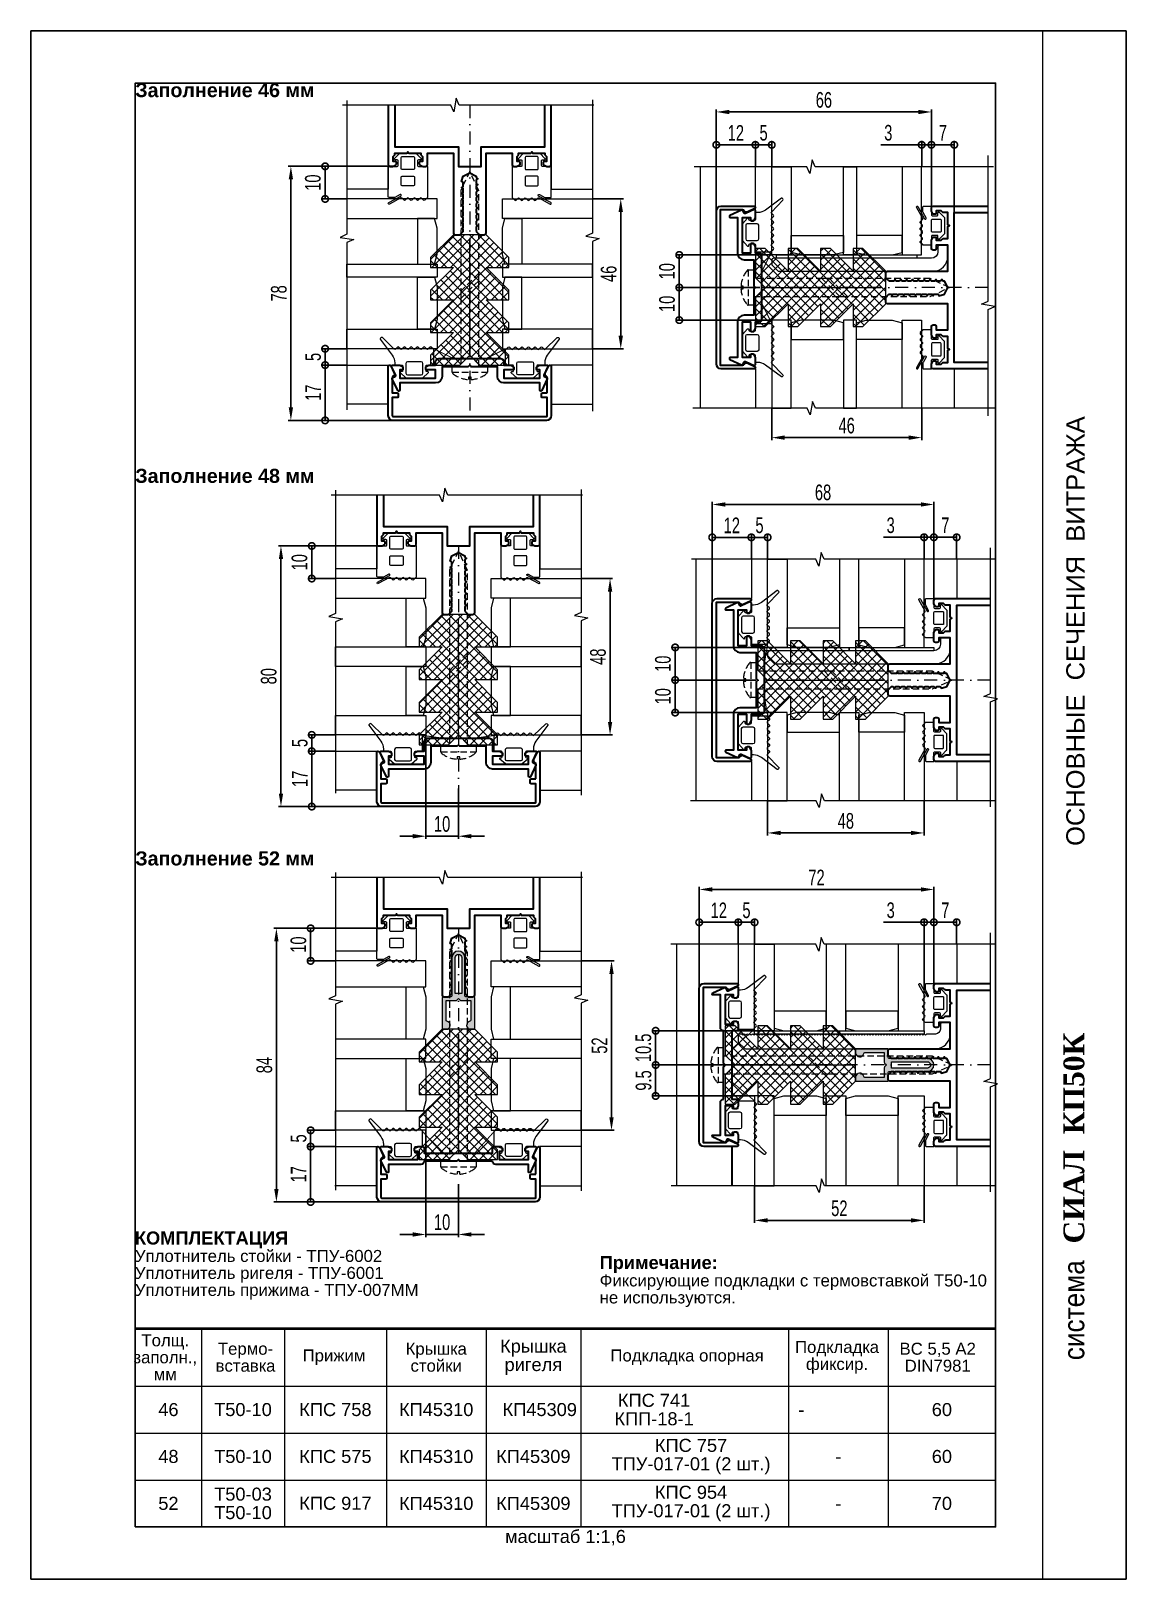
# Paper-space layout '9' of a CAD drawing. Extents: x 0 to 210, y 0 to 297.
# The model-space entities are those that its viewports show. They can reach past a viewport. Long polylines and large blocks are cut down to what shows.
import ezdxf
from ezdxf.enums import TextEntityAlignment as Align

# ---------------------------------------------------------------- set-up
doc = ezdxf.new("R2010")
doc.units = 0
doc.header["$LTSCALE"] = 5
doc.linetypes.add('DASHDOT', pattern=[1, 0.5, -0.25, 0, -0.25])
doc.linetypes.add('HIDDEN', pattern=[0.375, 0.25, -0.125])
doc.layers.get('0').update_dxf_attribs({"linetype": 'CONTINUOUS', "lineweight": 30})
doc.layers.get('DEFPOINTS').update_dxf_attribs({"linetype": 'CONTINUOUS'})
for name, color, linetype, lineweight in [('1', 6, 'DASHDOT', 13), ('2', 3, 'HIDDEN', 13), ('Dimentions', 5, 'CONTINUOUS', 15), ('Glass', 5, 'CONTINUOUS', 20), ('Ал подклад', 7, 'CONTINUOUS', 20), ('Герлен', 7, 'CONTINUOUS', 60), ('Зигзаг', 1, 'CONTINUOUS', 15), ('Конструкции', 252, 'CONTINUOUS', 20), ('Подкладки', 1, 'CONTINUOUS', 20), ('Рамки', 1, 'CONTINUOUS', 15), ('Текстовый', 7, 'CONTINUOUS', 9), ('Уплотнители', 1, 'CONTINUOUS', 20), ('Штриховка', 1, 'CONTINUOUS', 5)]:
    doc.layers.add(name, color=color, linetype=linetype, lineweight=lineweight)
doc.layers.add('Скрытые', color=14, linetype='CONTINUOUS', plot=False)
doc.styles.add('3', font='RUSS.SHX', dxfattribs={"width": 0.7, "height": 3})
doc.styles.add('Каталожный', font='arial.ttf', dxfattribs={"height": 2.5})
doc.styles.add('Фирм', font='arial.ttf', dxfattribs={"height": 3.5})
doc.styles.add('Фирм5', font='timesbd.ttf', dxfattribs={"height": 4})
doc.dimstyles.new('MX1_6', dxfattribs={"dimtxt": 3, "dimasz": 2.5, "dimexe": 0.5, "dimexo": 0, "dimgap": 0.8, "dimtad": 1, "dimlfac": 1.6, "dimdsep": 46, "dimtxsty": '3', "dimcen": 0, "dimclrd": 256, "dimclre": 256, "dimclrt": 256, "dimaunit": 1, "dimadec": 0, "dimazin": 0, "dimtfac": 1, "dimtmove": 0, "dimatfit": 1, "dimfxl": 1, "dimtvp": 1, "dimtolj": 1, "dimtzin": 0, "dimarcsym": 0})

psp = doc.layouts.new('9')

msp = doc.modelspace()

# ---------------------------------------------------------------- texts
at = {"layer": 'Скрытые', "linetype": 'Continuous', "insert": (1782.5, 7.9386), "char_height": 3.5, "width": 165, "attachment_point": 5, "style": 'Каталожный'}
msp.add_mtext('\\pxqc;{\\H0.71429x;масштаб 1:1,6}', dxfattribs=at)
at = {"layer": 'Текстовый'}
for s, height, style, p in [('ОСНОВНЫЕ  СЕЧЕНИЯ  ВИТРАЖА', 3.5, 'Фирм', (1882.0431, 140.6503)), ('СИАЛ  КП50К', 4, 'Фирм5', (1882, 64.3724))]:
    msp.add_text(s, height=height, rotation=90, dxfattribs=dict(at, style=style)).set_placement(p)
at = {"layer": 'Текстовый', "style": 'Фирм', "width": 0.9}
msp.add_text(' система ', height=4, rotation=90, dxfattribs=at).set_placement((1882, 51.5762), align=Align.CENTER)
at = {"layer": 'Текстовый', "linetype": 'Continuous', "char_height": 2.7, "width": 42.664921, "attachment_point": 1, "style": 'Каталожный'}
for s, insert in [('\\pxql;{\\fArial|b1|i0|c204|p34;Заполнение 46 мм}', (1700, 287)), ('{\\fArial|b1|i0|c204|p34;Заполнение 48 мм}', (1700, 213)), ('\\pxql;{\\fArial|b1|i0|c204|p34;Заполнение 52 мм}', (1700, 139.6018))]:
    msp.add_mtext(s, dxfattribs=dict(at, insert=insert))
at = {"layer": 'Текстовый', "linetype": 'Continuous', "line_spacing_factor": 0.85, "style": 'Каталожный'}
for s, insert, char_height, width, attachment_point in [('\\P\\pxql;{\\fArial|b1|i0|c204|p34;КОМПЛЕКТАЦИЯ\\P\\pi-2,l2,r-2.0333,se1.0833,t4;\\fArial|b0|i0|c204|p34;\\H0.92x;Уплотнитель стойки - ТПУ-6002\\PУплотнитель ригеля - ТПУ-6001\\PУплотнитель прижима - ТПУ-007ММ}', (1699.934, 70.2198), 2.5, 66.020014, 1), ('\\pxi-2,l2,r-2.0333,se1.0833,ql,t4;{\\fArial|b1|i0|c204|p34;Примечание:\\P\\pi0,l0,r0,s*,q*,tz;\\fArial|b0|i0|c204|p34;\\H0.92x;Фиксирующие подкладки с термовставкой T50-10 не используются.}', (1789.0588, 61.9759), 2.5, 76.66739, 1), ('Толщ.\\Pзаполн.,\\Pмм', (1705.7528, 42.5434), 2.3, 27.25, 5), ('Термо-\\Pвставка', (1721.1384, 42.5434), 2.3, 12.276865, 5), ('Крышка \\Pстойки', (1757.7128, 42.5434), 2.3, 19.097083, 5), ('Крышка ригеля', (1776.3414, 42.5434), 2.5, 18.1601, 5), ('Подкладка фиксир.', (1834.5751, 42.5434), 2.3, 14.253501, 5), ('ВС 5,5 А2\\PDIN7981', (1853.8866, 42.5434), 2.3, 27.25, 5), ('Прижим', (1738.1156, 42.5434), 2.3, 27.25, 5), ('Подкладка опорная', (1805.8246, 42.5434), 2.3, 40.918032, 5), ('46', (1706.3562, 32.5), 2.5, 12.712441, 5), ('T50-10', (1720.6582, 32.5), 2.5, 13.891532, 5), ('КПС 758', (1738.3841, 32.5), 2.5, 19.560325, 5), ('КП45310', (1757.7128, 32.5), 2.5, 19.097083, 5), ('КП45309', (1777.5739, 32.5), 2.5, 20.625, 5), ('КПС 741 КПП-18-1', (1799.4952, 32.5), 2.5, 23.217592, 5), ('60', (1854.6875, 32.5), 2.5, 20.625, 5), ('-', (1827.7395, 32.5), 2.5, 35.271027, 5), ('КПС 757\\PТПУ-017-01 (2 шт.)', (1806.585, 23.5), 2.5, 39.397241, 5), ('48', (1706.3562, 23.5), 2.5, 12.712441, 5), ('T50-10', (1720.6582, 23.5), 2.5, 13.891532, 5), ('КПС 575', (1738.3841, 23.5), 2.5, 19.560325, 5), ('КП45310', (1757.7128, 23.5), 2.5, 19.097083, 5), ('КП45309', (1776.3414, 23.5), 2.5, 18.1601, 5), ('60', (1854.6875, 23.5), 2.5, 20.625, 5), ('-', (1834.8293, 23.5), 2.5, 19.091378, 5), ('КПС 954\\PТПУ-017-01 (2 шт.)', (1806.585, 14.5), 2.5, 39.397241, 5), ('52', (1706.3562, 14.5), 2.5, 12.712441, 5), ('Т50-03\\PT50-10', (1720.6582, 14.5), 2.5, 13.891532, 5), ('КПС 917', (1738.3841, 14.5224), 2.5, 19.560325, 5), ('КП45310', (1757.7128, 14.5), 2.5, 19.097083, 5), ('КП45309', (1776.3414, 14.5), 2.5, 18.1601, 5), ('70', (1854.6875, 14.5), 2.5, 20.625, 5), ('-', (1834.8293, 14.5), 2.5, 19.091378, 5)]:
    msp.add_mtext(s, dxfattribs=dict(at, insert=insert, char_height=char_height, width=width, attachment_point=attachment_point))

# ---------------------------------------------------------------- blocks, each defined once
blk = doc.blocks.new('_DotSmall')
at = {"color": 0, "linetype": 'ByBlock', "const_width": 0.5}
blk.add_lwpolyline([(-0.0625, 0, 1), (0.0625, 0, 1)], format="xyb", close=True, dxfattribs=at)
blk = doc.blocks.new('*D751')
at = {"layer": 'DEFPOINTS', "color": 0, "linetype": 'Continuous', "transparency": 16777216}
for p in [(1819.79, 247.78), (1804.32, 241.53), (1822.06, 241.53)]:
    blk.add_point(p, dxfattribs=at)
at = {"layer": 'Dimentions', "linetype": 'Continuous', "lineweight": -2, "transparency": 16777216}
for p, q in [((1819.79, 247.78), (1803.82, 247.78)), ((1804.32, 247.78), (1804.32, 241.53)), ((1822.06, 241.53), (1803.82, 241.53))]:
    blk.add_line(p, q, dxfattribs=at)
at = {"layer": 'Dimentions', "linetype": 'Continuous', "lineweight": -2, "transparency": 16777216, "xscale": 2.5, "yscale": 2.5, "zscale": 2.5}
for p, rotation in [((1804.32, 247.78), 90), ((1804.32, 241.53), 270)]:
    blk.add_blockref('_DotSmall', p, dxfattribs=dict(at, rotation=rotation))
at = {"layer": 'Dimentions', "linetype": 'Continuous', "transparency": 16777216, "insert": (1801.98, 244.65), "char_height": 3, "attachment_point": 5, "rotation": 90, "style": '3'}
blk.add_mtext('\\A1;10', dxfattribs=at)
blk = doc.blocks.new('*D757')
at = {"layer": 'DEFPOINTS', "color": 0, "linetype": 'Continuous', "transparency": 16777216}
for p in [(1787.69, 264.78), (1787.69, 236.03), (1793.1, 236.03)]:
    blk.add_point(p, dxfattribs=at)
at = {"layer": 'Dimentions', "linetype": 'Continuous', "lineweight": -2, "transparency": 16777216}
for p, q in [((1787.69, 264.78), (1793.6, 264.78)), ((1793.1, 262.28), (1793.1, 238.53)), ((1787.69, 236.03), (1793.6, 236.03))]:
    blk.add_line(p, q, dxfattribs=at)
at = {"layer": 'Dimentions', "linetype": 'Continuous', "transparency": 16777216}
for points in [[(1792.68, 262.28), (1793.52, 262.28), (1793.1, 264.78)], [(1792.68, 238.53), (1793.52, 238.53), (1793.1, 236.03)]]:
    blk.add_solid(points, dxfattribs=at)
at = {"layer": 'Dimentions', "linetype": 'Continuous', "transparency": 16777216, "insert": (1790.8, 250.4), "char_height": 3, "attachment_point": 5, "rotation": 90, "style": '3'}
blk.add_mtext('\\A1;46', dxfattribs=at)
blk = doc.blocks.new('*D758')
at = {"layer": 'DEFPOINTS', "color": 0, "linetype": 'Continuous', "transparency": 16777216}
for p in [(1740.64, 236.03), (1736.41, 232.9), (1740.64, 232.9)]:
    blk.add_point(p, dxfattribs=at)
at = {"layer": 'Dimentions', "linetype": 'Continuous', "lineweight": -2, "transparency": 16777216}
for p, q in [((1740.64, 236.03), (1735.91, 236.03)), ((1736.41, 236.03), (1736.41, 232.9)), ((1740.64, 232.9), (1735.91, 232.9))]:
    blk.add_line(p, q, dxfattribs=at)
at = {"layer": 'Dimentions', "linetype": 'Continuous', "lineweight": -2, "transparency": 16777216, "xscale": 2.5, "yscale": 2.5, "zscale": 2.5}
for p, rotation in [((1736.41, 236.03), 90), ((1736.41, 232.9), 270)]:
    blk.add_blockref('_DotSmall', p, dxfattribs=dict(at, rotation=rotation))
at = {"layer": 'Dimentions', "linetype": 'Continuous', "transparency": 16777216, "insert": (1734.11, 234.46), "char_height": 3, "attachment_point": 5, "rotation": 90, "style": '3'}
blk.add_mtext('\\A1;5', dxfattribs=at)
blk = doc.blocks.new('*D759')
at = {"layer": 'DEFPOINTS', "color": 0, "linetype": 'Continuous', "transparency": 16777216}
for p in [(1740.64, 232.9), (1736.41, 222.28), (1751.87, 222.28)]:
    blk.add_point(p, dxfattribs=at)
at = {"layer": 'Dimentions', "linetype": 'Continuous', "lineweight": -2, "transparency": 16777216}
for p, q in [((1740.64, 232.9), (1735.91, 232.9)), ((1736.41, 232.9), (1736.41, 222.28)), ((1751.87, 222.28), (1735.91, 222.28))]:
    blk.add_line(p, q, dxfattribs=at)
at = {"layer": 'Dimentions', "linetype": 'Continuous', "lineweight": -2, "transparency": 16777216, "xscale": 2.5, "yscale": 2.5, "zscale": 2.5}
for p, rotation in [((1736.41, 232.9), 90), ((1736.41, 222.28), 270)]:
    blk.add_blockref('_DotSmall', p, dxfattribs=dict(at, rotation=rotation))
at = {"layer": 'Dimentions', "linetype": 'Continuous', "transparency": 16777216, "insert": (1734.11, 227.59), "char_height": 3, "attachment_point": 5, "rotation": 90, "style": '3'}
blk.add_mtext('\\A1;17', dxfattribs=at)
blk = doc.blocks.new('*D760')
at = {"layer": 'DEFPOINTS', "color": 0, "linetype": 'Continuous', "transparency": 16777216}
for p in [(1749.8, 271.03), (1736.41, 264.78), (1740.64, 264.78)]:
    blk.add_point(p, dxfattribs=at)
at = {"layer": 'Dimentions', "linetype": 'Continuous', "lineweight": -2, "transparency": 16777216}
for p, q in [((1749.8, 271.03), (1735.91, 271.03)), ((1736.41, 271.03), (1736.41, 264.78)), ((1740.64, 264.78), (1735.91, 264.78))]:
    blk.add_line(p, q, dxfattribs=at)
at = {"layer": 'Dimentions', "linetype": 'Continuous', "lineweight": -2, "transparency": 16777216, "xscale": 2.5, "yscale": 2.5, "zscale": 2.5}
for p, rotation in [((1736.41, 271.03), 90), ((1736.41, 264.78), 270)]:
    blk.add_blockref('_DotSmall', p, dxfattribs=dict(at, rotation=rotation))
at = {"layer": 'Dimentions', "linetype": 'Continuous', "transparency": 16777216, "insert": (1734.07, 267.9), "char_height": 3, "attachment_point": 5, "rotation": 90, "style": '3'}
blk.add_mtext('\\A1;10', dxfattribs=at)
blk = doc.blocks.new('*D761')
at = {"layer": 'DEFPOINTS', "color": 0, "linetype": 'Continuous', "transparency": 16777216}
for p in [(1745.24, 271.03), (1729.84, 222.28), (1752.49, 222.28)]:
    blk.add_point(p, dxfattribs=at)
at = {"layer": 'Dimentions', "linetype": 'Continuous', "lineweight": -2, "transparency": 16777216}
for p, q in [((1745.24, 271.03), (1729.34, 271.03)), ((1729.84, 268.53), (1729.84, 224.78)), ((1752.49, 222.28), (1729.34, 222.28))]:
    blk.add_line(p, q, dxfattribs=at)
at = {"layer": 'Dimentions', "linetype": 'Continuous', "transparency": 16777216}
for points in [[(1729.43, 268.53), (1730.26, 268.53), (1729.84, 271.03)], [(1729.43, 224.78), (1730.26, 224.78), (1729.84, 222.28)]]:
    blk.add_solid(points, dxfattribs=at)
at = {"layer": 'Dimentions', "linetype": 'Continuous', "transparency": 16777216, "insert": (1727.54, 246.65), "char_height": 3, "attachment_point": 5, "rotation": 90, "style": '3'}
blk.add_mtext('\\A1;78', dxfattribs=at)
blk = doc.blocks.new('*D768')
at = {"layer": 'DEFPOINTS', "color": 0, "linetype": 'Continuous', "transparency": 16777216}
for p in [(1822.06, 275.15), (1818.93, 270.93), (1822.06, 270.93)]:
    blk.add_point(p, dxfattribs=at)
at = {"layer": 'Dimentions', "linetype": 'Continuous', "lineweight": -2, "transparency": 16777216}
for p, q in [((1818.93, 270.93), (1818.93, 275.65)), ((1818.93, 275.15), (1822.06, 275.15)), ((1822.06, 270.93), (1822.06, 275.65))]:
    blk.add_line(p, q, dxfattribs=at)
at = {"layer": 'Dimentions', "linetype": 'Continuous', "lineweight": -2, "transparency": 16777216, "xscale": 2.5, "yscale": 2.5, "zscale": 2.5, "rotation": 180}
blk.add_blockref('_DotSmall', (1818.93, 275.15), dxfattribs=at)
at = {"layer": 'Dimentions', "linetype": 'Continuous', "lineweight": -2, "transparency": 16777216, "xscale": 2.5, "yscale": 2.5, "zscale": 2.5}
blk.add_blockref('_DotSmall', (1822.06, 275.15), dxfattribs=at)
at = {"layer": 'Dimentions', "linetype": 'Continuous', "transparency": 16777216, "insert": (1820.5, 277.45), "char_height": 3, "attachment_point": 5, "style": '3'}
blk.add_mtext('\\A1;5', dxfattribs=at)
blk = doc.blocks.new('*D769')
at = {"layer": 'DEFPOINTS', "color": 0, "linetype": 'Continuous', "transparency": 16777216}
for p in [(1822.06, 224.62), (1850.81, 224.62), (1822.06, 218.98)]:
    blk.add_point(p, dxfattribs=at)
at = {"layer": 'Dimentions', "linetype": 'Continuous', "lineweight": -2, "transparency": 16777216}
for p, q in [((1822.06, 224.62), (1822.06, 218.48)), ((1850.81, 224.62), (1850.81, 218.48)), ((1848.31, 218.98), (1824.56, 218.98))]:
    blk.add_line(p, q, dxfattribs=at)
at = {"layer": 'Dimentions', "linetype": 'Continuous', "transparency": 16777216}
for points in [[(1824.56, 219.4), (1824.56, 218.56), (1822.06, 218.98)], [(1848.31, 219.4), (1848.31, 218.56), (1850.81, 218.98)]]:
    blk.add_solid(points, dxfattribs=at)
at = {"layer": 'Dimentions', "linetype": 'Continuous', "transparency": 16777216, "insert": (1836.43, 221.28), "char_height": 3, "attachment_point": 5, "style": '3'}
blk.add_mtext('\\A1;46', dxfattribs=at)
blk = doc.blocks.new('*D770')
at = {"layer": 'DEFPOINTS', "color": 0, "linetype": 'Continuous', "transparency": 16777216}
for p in [(1850.81, 275.16), (1850.81, 270.93), (1852.68, 263.09)]:
    blk.add_point(p, dxfattribs=at)
at = {"layer": 'Dimentions', "linetype": 'Continuous', "lineweight": -2, "transparency": 16777216}
for p, q in [((1850.81, 275.16), (1843.01, 275.16)), ((1850.81, 270.93), (1850.81, 275.66)), ((1852.68, 275.16), (1850.81, 275.16)), ((1852.68, 263.09), (1852.68, 275.66)), ((1852.68, 275.16), (1855.18, 275.16))]:
    blk.add_line(p, q, dxfattribs=at)
at = {"layer": 'Dimentions', "linetype": 'Continuous', "lineweight": -2, "transparency": 16777216, "xscale": 2.5, "yscale": 2.5, "zscale": 2.5}
blk.add_blockref('_DotSmall', (1850.81, 275.16), dxfattribs=at)
at = {"layer": 'Dimentions', "linetype": 'Continuous', "lineweight": -2, "transparency": 16777216, "xscale": 2.5, "yscale": 2.5, "zscale": 2.5, "rotation": 180}
blk.add_blockref('_DotSmall', (1852.68, 275.16), dxfattribs=at)
at = {"layer": 'Dimentions', "linetype": 'Continuous', "transparency": 16777216, "insert": (1844.41, 277.46), "char_height": 3, "attachment_point": 5, "style": '3'}
blk.add_mtext('\\A1;3', dxfattribs=at)
blk = doc.blocks.new('*D771')
at = {"layer": 'DEFPOINTS', "color": 0, "linetype": 'Continuous', "transparency": 16777216}
for p in [(1811.43, 281.46), (1852.68, 270.93), (1811.43, 260.71)]:
    blk.add_point(p, dxfattribs=at)
at = {"layer": 'Dimentions', "linetype": 'Continuous', "lineweight": -2, "transparency": 16777216}
for p, q in [((1811.43, 260.71), (1811.43, 281.96)), ((1850.18, 281.46), (1813.93, 281.46)), ((1852.68, 270.93), (1852.68, 281.96))]:
    blk.add_line(p, q, dxfattribs=at)
at = {"layer": 'Dimentions', "linetype": 'Continuous', "transparency": 16777216}
for points in [[(1813.93, 281.87), (1813.93, 281.04), (1811.43, 281.46)], [(1850.18, 281.87), (1850.18, 281.04), (1852.68, 281.46)]]:
    blk.add_solid(points, dxfattribs=at)
at = {"layer": 'Dimentions', "linetype": 'Continuous', "transparency": 16777216, "insert": (1832.06, 283.76), "char_height": 3, "attachment_point": 5, "style": '3'}
blk.add_mtext('\\A1;66', dxfattribs=at)
blk = doc.blocks.new('*D772')
at = {"layer": 'DEFPOINTS', "color": 0, "linetype": 'Continuous', "transparency": 16777216}
for p in [(1811.43, 275.15), (1818.93, 270.93), (1811.43, 260.71)]:
    blk.add_point(p, dxfattribs=at)
at = {"layer": 'Dimentions', "linetype": 'Continuous', "lineweight": -2, "transparency": 16777216}
for p, q in [((1811.43, 260.71), (1811.43, 275.65)), ((1818.93, 275.15), (1811.43, 275.15)), ((1818.93, 270.93), (1818.93, 275.65))]:
    blk.add_line(p, q, dxfattribs=at)
at = {"layer": 'Dimentions', "linetype": 'Continuous', "lineweight": -2, "transparency": 16777216, "xscale": 2.5, "yscale": 2.5, "zscale": 2.5, "rotation": 180}
blk.add_blockref('_DotSmall', (1811.43, 275.15), dxfattribs=at)
at = {"layer": 'Dimentions', "linetype": 'Continuous', "lineweight": -2, "transparency": 16777216, "xscale": 2.5, "yscale": 2.5, "zscale": 2.5}
blk.add_blockref('_DotSmall', (1818.93, 275.15), dxfattribs=at)
at = {"layer": 'Dimentions', "linetype": 'Continuous', "transparency": 16777216, "insert": (1815.18, 277.45), "char_height": 3, "attachment_point": 5, "style": '3'}
blk.add_mtext('\\A1;12', dxfattribs=at)
blk = doc.blocks.new('*D773')
at = {"layer": 'DEFPOINTS', "color": 0, "linetype": 'Continuous', "transparency": 16777216}
for p in [(1852.68, 275.16), (1852.68, 271.39), (1857.06, 262.15)]:
    blk.add_point(p, dxfattribs=at)
at = {"layer": 'Dimentions', "linetype": 'Continuous', "lineweight": -2, "transparency": 16777216}
for p, q in [((1852.68, 271.39), (1852.68, 275.66)), ((1857.06, 275.16), (1852.68, 275.16)), ((1857.06, 262.15), (1857.06, 275.66))]:
    blk.add_line(p, q, dxfattribs=at)
at = {"layer": 'Dimentions', "linetype": 'Continuous', "lineweight": -2, "transparency": 16777216, "xscale": 2.5, "yscale": 2.5, "zscale": 2.5, "rotation": 180}
blk.add_blockref('_DotSmall', (1852.68, 275.16), dxfattribs=at)
at = {"layer": 'Dimentions', "linetype": 'Continuous', "lineweight": -2, "transparency": 16777216, "xscale": 2.5, "yscale": 2.5, "zscale": 2.5}
blk.add_blockref('_DotSmall', (1857.06, 275.16), dxfattribs=at)
at = {"layer": 'Dimentions', "linetype": 'Continuous', "transparency": 16777216, "insert": (1854.87, 277.46), "char_height": 3, "attachment_point": 5, "style": '3'}
blk.add_mtext('\\A1;7', dxfattribs=at)
blk = doc.blocks.new('*D774')
at = {"layer": 'DEFPOINTS', "color": 0, "linetype": 'Continuous', "transparency": 16777216}
for p in [(1819.01, 172.48), (1803.54, 166.23), (1821.27, 166.23)]:
    blk.add_point(p, dxfattribs=at)
at = {"layer": 'Dimentions', "linetype": 'Continuous', "lineweight": -2, "transparency": 16777216}
for p, q in [((1819.01, 172.48), (1803.04, 172.48)), ((1803.54, 172.48), (1803.54, 166.23)), ((1821.27, 166.23), (1803.04, 166.23))]:
    blk.add_line(p, q, dxfattribs=at)
at = {"layer": 'Dimentions', "linetype": 'Continuous', "lineweight": -2, "transparency": 16777216, "xscale": 2.5, "yscale": 2.5, "zscale": 2.5}
for p, rotation in [((1803.54, 172.48), 90), ((1803.54, 166.23), 270)]:
    blk.add_blockref('_DotSmall', p, dxfattribs=dict(at, rotation=rotation))
at = {"layer": 'Dimentions', "linetype": 'Continuous', "transparency": 16777216, "insert": (1801.2, 169.35), "char_height": 3, "attachment_point": 5, "rotation": 90, "style": '3'}
blk.add_mtext('\\A1;10', dxfattribs=at)
blk = doc.blocks.new('*D775')
at = {"layer": 'DEFPOINTS', "color": 0, "linetype": 'Continuous', "transparency": 16777216}
for p in [(1785.52, 191.95), (1785.52, 161.95), (1791.05, 161.95)]:
    blk.add_point(p, dxfattribs=at)
at = {"layer": 'Dimentions', "linetype": 'Continuous', "lineweight": -2, "transparency": 16777216}
for p, q in [((1785.52, 191.95), (1791.55, 191.95)), ((1791.05, 189.45), (1791.05, 164.45)), ((1785.52, 161.95), (1791.55, 161.95))]:
    blk.add_line(p, q, dxfattribs=at)
at = {"layer": 'Dimentions', "linetype": 'Continuous', "transparency": 16777216}
for points in [[(1790.64, 189.45), (1791.47, 189.45), (1791.05, 191.95)], [(1790.64, 164.45), (1791.47, 164.45), (1791.05, 161.95)]]:
    blk.add_solid(points, dxfattribs=at)
at = {"layer": 'Dimentions', "linetype": 'Continuous', "transparency": 16777216, "insert": (1788.75, 176.95), "char_height": 3, "attachment_point": 5, "rotation": 90, "style": '3'}
blk.add_mtext('\\A1;48', dxfattribs=at)
blk = doc.blocks.new('*D776')
at = {"layer": 'DEFPOINTS', "color": 0, "linetype": 'Continuous', "transparency": 16777216}
for p in [(1738.43, 161.95), (1733.85, 158.82), (1738.43, 158.82)]:
    blk.add_point(p, dxfattribs=at)
at = {"layer": 'Dimentions', "linetype": 'Continuous', "lineweight": -2, "transparency": 16777216}
for p, q in [((1738.43, 161.95), (1733.35, 161.95)), ((1733.85, 161.95), (1733.85, 158.82)), ((1738.43, 158.82), (1733.35, 158.82))]:
    blk.add_line(p, q, dxfattribs=at)
at = {"layer": 'Dimentions', "linetype": 'Continuous', "lineweight": -2, "transparency": 16777216, "xscale": 2.5, "yscale": 2.5, "zscale": 2.5}
for p, rotation in [((1733.85, 161.95), 90), ((1733.85, 158.82), 270)]:
    blk.add_blockref('_DotSmall', p, dxfattribs=dict(at, rotation=rotation))
at = {"layer": 'Dimentions', "linetype": 'Continuous', "transparency": 16777216, "insert": (1731.55, 160.39), "char_height": 3, "attachment_point": 5, "rotation": 90, "style": '3'}
blk.add_mtext('\\A1;5', dxfattribs=at)
blk = doc.blocks.new('*D777')
at = {"layer": 'DEFPOINTS', "color": 0, "linetype": 'Continuous', "transparency": 16777216}
for p in [(1738.43, 158.82), (1733.85, 148.2), (1749.66, 148.2)]:
    blk.add_point(p, dxfattribs=at)
at = {"layer": 'Dimentions', "linetype": 'Continuous', "lineweight": -2, "transparency": 16777216}
for p, q in [((1738.43, 158.82), (1733.35, 158.82)), ((1733.85, 158.82), (1733.85, 148.2)), ((1749.66, 148.2), (1733.35, 148.2))]:
    blk.add_line(p, q, dxfattribs=at)
at = {"layer": 'Dimentions', "linetype": 'Continuous', "lineweight": -2, "transparency": 16777216, "xscale": 2.5, "yscale": 2.5, "zscale": 2.5}
for p, rotation in [((1733.85, 158.82), 90), ((1733.85, 148.2), 270)]:
    blk.add_blockref('_DotSmall', p, dxfattribs=dict(at, rotation=rotation))
at = {"layer": 'Dimentions', "linetype": 'Continuous', "transparency": 16777216, "insert": (1731.55, 153.51), "char_height": 3, "attachment_point": 5, "rotation": 90, "style": '3'}
blk.add_mtext('\\A1;17', dxfattribs=at)
blk = doc.blocks.new('*D778')
at = {"layer": 'DEFPOINTS', "color": 0, "linetype": 'Continuous', "transparency": 16777216}
for p in [(1747.59, 198.2), (1733.85, 191.95), (1738.43, 191.95)]:
    blk.add_point(p, dxfattribs=at)
at = {"layer": 'Dimentions', "linetype": 'Continuous', "lineweight": -2, "transparency": 16777216}
for p, q in [((1747.59, 198.2), (1733.35, 198.2)), ((1733.85, 198.2), (1733.85, 191.95)), ((1738.43, 191.95), (1733.35, 191.95))]:
    blk.add_line(p, q, dxfattribs=at)
at = {"layer": 'Dimentions', "linetype": 'Continuous', "lineweight": -2, "transparency": 16777216, "xscale": 2.5, "yscale": 2.5, "zscale": 2.5}
for p, rotation in [((1733.85, 198.2), 90), ((1733.85, 191.95), 270)]:
    blk.add_blockref('_DotSmall', p, dxfattribs=dict(at, rotation=rotation))
at = {"layer": 'Dimentions', "linetype": 'Continuous', "transparency": 16777216, "insert": (1731.5, 195.07), "char_height": 3, "attachment_point": 5, "rotation": 90, "style": '3'}
blk.add_mtext('\\A1;10', dxfattribs=at)
blk = doc.blocks.new('*D779')
at = {"layer": 'DEFPOINTS', "color": 0, "linetype": 'Continuous', "transparency": 16777216}
for p in [(1746.95, 198.2), (1727.94, 148.2), (1750.28, 148.2)]:
    blk.add_point(p, dxfattribs=at)
at = {"layer": 'Dimentions', "linetype": 'Continuous', "lineweight": -2, "transparency": 16777216}
for p, q in [((1746.95, 198.2), (1727.44, 198.2)), ((1727.94, 195.7), (1727.94, 150.7)), ((1750.28, 148.2), (1727.44, 148.2))]:
    blk.add_line(p, q, dxfattribs=at)
at = {"layer": 'Dimentions', "linetype": 'Continuous', "transparency": 16777216}
for points in [[(1727.53, 195.7), (1728.36, 195.7), (1727.94, 198.2)], [(1727.53, 150.7), (1728.36, 150.7), (1727.94, 148.2)]]:
    blk.add_solid(points, dxfattribs=at)
at = {"layer": 'Dimentions', "linetype": 'Continuous', "transparency": 16777216, "insert": (1725.6, 173.2), "char_height": 3, "attachment_point": 5, "rotation": 90, "style": '3'}
blk.add_mtext('\\A1;80', dxfattribs=at)
blk = doc.blocks.new('*D780')
at = {"layer": 'DEFPOINTS', "color": 0, "linetype": 'Continuous', "transparency": 16777216}
for p in [(1821.27, 199.85), (1818.15, 195.63), (1821.27, 195.63)]:
    blk.add_point(p, dxfattribs=at)
at = {"layer": 'Dimentions', "linetype": 'Continuous', "lineweight": -2, "transparency": 16777216}
for p, q in [((1818.15, 195.63), (1818.15, 200.35)), ((1818.15, 199.85), (1821.27, 199.85)), ((1821.27, 195.63), (1821.27, 200.35))]:
    blk.add_line(p, q, dxfattribs=at)
at = {"layer": 'Dimentions', "linetype": 'Continuous', "lineweight": -2, "transparency": 16777216, "xscale": 2.5, "yscale": 2.5, "zscale": 2.5, "rotation": 180}
blk.add_blockref('_DotSmall', (1818.15, 199.85), dxfattribs=at)
at = {"layer": 'Dimentions', "linetype": 'Continuous', "lineweight": -2, "transparency": 16777216, "xscale": 2.5, "yscale": 2.5, "zscale": 2.5}
blk.add_blockref('_DotSmall', (1821.27, 199.85), dxfattribs=at)
at = {"layer": 'Dimentions', "linetype": 'Continuous', "transparency": 16777216, "insert": (1819.71, 202.15), "char_height": 3, "attachment_point": 5, "style": '3'}
blk.add_mtext('\\A1;5', dxfattribs=at)
blk = doc.blocks.new('*D781')
at = {"layer": 'DEFPOINTS', "color": 0, "linetype": 'Continuous', "transparency": 16777216}
for p in [(1821.27, 149.32), (1851.27, 149.32), (1821.27, 143.14)]:
    blk.add_point(p, dxfattribs=at)
at = {"layer": 'Dimentions', "linetype": 'Continuous', "lineweight": -2, "transparency": 16777216}
for p, q in [((1821.27, 149.32), (1821.27, 142.64)), ((1851.27, 149.32), (1851.27, 142.64)), ((1848.77, 143.14), (1823.77, 143.14))]:
    blk.add_line(p, q, dxfattribs=at)
at = {"layer": 'Dimentions', "linetype": 'Continuous', "transparency": 16777216}
for points in [[(1823.77, 143.55), (1823.77, 142.72), (1821.27, 143.14)], [(1848.77, 143.55), (1848.77, 142.72), (1851.27, 143.14)]]:
    blk.add_solid(points, dxfattribs=at)
at = {"layer": 'Dimentions', "linetype": 'Continuous', "transparency": 16777216, "insert": (1836.27, 145.44), "char_height": 3, "attachment_point": 5, "style": '3'}
blk.add_mtext('\\A1;48', dxfattribs=at)
blk = doc.blocks.new('*D782')
at = {"layer": 'DEFPOINTS', "color": 0, "linetype": 'Continuous', "transparency": 16777216}
for p in [(1851.27, 199.86), (1851.27, 195.63), (1853.15, 187.79)]:
    blk.add_point(p, dxfattribs=at)
at = {"layer": 'Dimentions', "linetype": 'Continuous', "lineweight": -2, "transparency": 16777216}
for p, q in [((1851.27, 199.86), (1843.47, 199.86)), ((1851.27, 195.63), (1851.27, 200.36)), ((1853.15, 199.86), (1851.27, 199.86)), ((1853.15, 187.79), (1853.15, 200.36)), ((1853.15, 199.86), (1855.65, 199.86))]:
    blk.add_line(p, q, dxfattribs=at)
at = {"layer": 'Dimentions', "linetype": 'Continuous', "lineweight": -2, "transparency": 16777216, "xscale": 2.5, "yscale": 2.5, "zscale": 2.5}
blk.add_blockref('_DotSmall', (1851.27, 199.86), dxfattribs=at)
at = {"layer": 'Dimentions', "linetype": 'Continuous', "lineweight": -2, "transparency": 16777216, "xscale": 2.5, "yscale": 2.5, "zscale": 2.5, "rotation": 180}
blk.add_blockref('_DotSmall', (1853.15, 199.86), dxfattribs=at)
at = {"layer": 'Dimentions', "linetype": 'Continuous', "transparency": 16777216, "insert": (1844.87, 202.16), "char_height": 3, "attachment_point": 5, "style": '3'}
blk.add_mtext('\\A1;3', dxfattribs=at)
blk = doc.blocks.new('*D783')
at = {"layer": 'DEFPOINTS', "color": 0, "linetype": 'Continuous', "transparency": 16777216}
for p in [(1810.65, 206.16), (1853.15, 194.07), (1810.65, 185.41)]:
    blk.add_point(p, dxfattribs=at)
at = {"layer": 'Dimentions', "linetype": 'Continuous', "lineweight": -2, "transparency": 16777216}
for p, q in [((1810.65, 185.41), (1810.65, 206.66)), ((1850.65, 206.16), (1813.15, 206.16)), ((1853.15, 194.07), (1853.15, 206.66))]:
    blk.add_line(p, q, dxfattribs=at)
at = {"layer": 'Dimentions', "linetype": 'Continuous', "transparency": 16777216}
for points in [[(1813.15, 206.57), (1813.15, 205.74), (1810.65, 206.16)], [(1850.65, 206.57), (1850.65, 205.74), (1853.15, 206.16)]]:
    blk.add_solid(points, dxfattribs=at)
at = {"layer": 'Dimentions', "linetype": 'Continuous', "transparency": 16777216, "insert": (1831.9, 208.46), "char_height": 3, "attachment_point": 5, "style": '3'}
blk.add_mtext('\\A1;68', dxfattribs=at)
blk = doc.blocks.new('*D784')
at = {"layer": 'DEFPOINTS', "color": 0, "linetype": 'Continuous', "transparency": 16777216}
for p in [(1810.65, 199.85), (1818.15, 195.63), (1810.65, 185.41)]:
    blk.add_point(p, dxfattribs=at)
at = {"layer": 'Dimentions', "linetype": 'Continuous', "lineweight": -2, "transparency": 16777216}
for p, q in [((1810.65, 185.41), (1810.65, 200.35)), ((1818.15, 199.85), (1810.65, 199.85)), ((1818.15, 195.63), (1818.15, 200.35))]:
    blk.add_line(p, q, dxfattribs=at)
at = {"layer": 'Dimentions', "linetype": 'Continuous', "lineweight": -2, "transparency": 16777216, "xscale": 2.5, "yscale": 2.5, "zscale": 2.5, "rotation": 180}
blk.add_blockref('_DotSmall', (1810.65, 199.85), dxfattribs=at)
at = {"layer": 'Dimentions', "linetype": 'Continuous', "lineweight": -2, "transparency": 16777216, "xscale": 2.5, "yscale": 2.5, "zscale": 2.5}
blk.add_blockref('_DotSmall', (1818.15, 199.85), dxfattribs=at)
at = {"layer": 'Dimentions', "linetype": 'Continuous', "transparency": 16777216, "insert": (1814.4, 202.15), "char_height": 3, "attachment_point": 5, "style": '3'}
blk.add_mtext('\\A1;12', dxfattribs=at)
blk = doc.blocks.new('*D785')
at = {"layer": 'DEFPOINTS', "color": 0, "linetype": 'Continuous', "transparency": 16777216}
for p in [(1853.15, 199.86), (1853.15, 196.09), (1857.52, 195.63)]:
    blk.add_point(p, dxfattribs=at)
at = {"layer": 'Dimentions', "linetype": 'Continuous', "lineweight": -2, "transparency": 16777216}
for p, q in [((1853.15, 196.09), (1853.15, 200.36)), ((1857.52, 199.86), (1853.15, 199.86)), ((1857.52, 195.63), (1857.52, 200.36))]:
    blk.add_line(p, q, dxfattribs=at)
at = {"layer": 'Dimentions', "linetype": 'Continuous', "lineweight": -2, "transparency": 16777216, "xscale": 2.5, "yscale": 2.5, "zscale": 2.5, "rotation": 180}
blk.add_blockref('_DotSmall', (1853.15, 199.86), dxfattribs=at)
at = {"layer": 'Dimentions', "linetype": 'Continuous', "lineweight": -2, "transparency": 16777216, "xscale": 2.5, "yscale": 2.5, "zscale": 2.5}
blk.add_blockref('_DotSmall', (1857.52, 199.86), dxfattribs=at)
at = {"layer": 'Dimentions', "linetype": 'Continuous', "transparency": 16777216, "insert": (1855.34, 202.16), "char_height": 3, "attachment_point": 5, "style": '3'}
blk.add_mtext('\\A1;7', dxfattribs=at)
blk = doc.blocks.new('*D799')
at = {"layer": 'DEFPOINTS', "color": 0, "linetype": 'Continuous', "transparency": 16777216}
for p in [(1799.79, 105.18), (1818.77, 105.18), (1815.26, 98.62)]:
    blk.add_point(p, dxfattribs=at)
at = {"layer": 'Dimentions', "linetype": 'Continuous', "lineweight": -2, "transparency": 16777216}
for p, q in [((1818.77, 105.18), (1799.29, 105.18)), ((1799.79, 98.62), (1799.79, 105.18)), ((1815.26, 98.62), (1799.29, 98.62))]:
    blk.add_line(p, q, dxfattribs=at)
at = {"layer": 'Dimentions', "linetype": 'Continuous', "lineweight": -2, "transparency": 16777216, "xscale": 2.5, "yscale": 2.5, "zscale": 2.5}
for p, rotation in [((1799.79, 105.18), 90), ((1799.79, 98.62), 270)]:
    blk.add_blockref('_DotSmall', p, dxfattribs=dict(at, rotation=rotation))
at = {"layer": 'Dimentions', "linetype": 'Continuous', "transparency": 16777216, "insert": (1797.45, 101.9), "char_height": 3, "attachment_point": 5, "rotation": 90, "style": '3'}
blk.add_mtext('\\A1;10.5', dxfattribs=at)
blk = doc.blocks.new('*D800')
at = {"layer": 'DEFPOINTS', "color": 0, "linetype": 'Continuous', "transparency": 16777216}
for p in [(1821.51, 98.62), (1799.79, 92.68), (1818.77, 92.68)]:
    blk.add_point(p, dxfattribs=at)
at = {"layer": 'Dimentions', "linetype": 'Continuous', "lineweight": -2, "transparency": 16777216}
for p, q in [((1821.51, 98.62), (1799.29, 98.62)), ((1799.79, 98.62), (1799.79, 92.68)), ((1818.77, 92.68), (1799.29, 92.68))]:
    blk.add_line(p, q, dxfattribs=at)
at = {"layer": 'Dimentions', "linetype": 'Continuous', "lineweight": -2, "transparency": 16777216, "xscale": 2.5, "yscale": 2.5, "zscale": 2.5}
for p, rotation in [((1799.79, 98.62), 90), ((1799.79, 92.68), 270)]:
    blk.add_blockref('_DotSmall', p, dxfattribs=dict(at, rotation=rotation))
at = {"layer": 'Dimentions', "linetype": 'Continuous', "transparency": 16777216, "insert": (1797.49, 95.65), "char_height": 3, "attachment_point": 5, "rotation": 90, "style": '3'}
blk.add_mtext('\\A1;9.5', dxfattribs=at)
blk = doc.blocks.new('*D801')
at = {"layer": 'DEFPOINTS', "color": 0, "linetype": 'Continuous', "transparency": 16777216}
for p in [(1785.52, 118.59), (1785.52, 86.09), (1791.33, 86.09)]:
    blk.add_point(p, dxfattribs=at)
at = {"layer": 'Dimentions', "linetype": 'Continuous', "lineweight": -2, "transparency": 16777216}
for p, q in [((1785.52, 118.59), (1791.83, 118.59)), ((1791.33, 116.09), (1791.33, 88.59)), ((1785.52, 86.09), (1791.83, 86.09))]:
    blk.add_line(p, q, dxfattribs=at)
at = {"layer": 'Dimentions', "linetype": 'Continuous', "transparency": 16777216}
for points in [[(1790.91, 116.09), (1791.75, 116.09), (1791.33, 118.59)], [(1790.91, 88.59), (1791.75, 88.59), (1791.33, 86.09)]]:
    blk.add_solid(points, dxfattribs=at)
at = {"layer": 'Dimentions', "linetype": 'Continuous', "transparency": 16777216, "insert": (1789.03, 102.34), "char_height": 3, "attachment_point": 5, "rotation": 90, "style": '3'}
blk.add_mtext('\\A1;52', dxfattribs=at)
blk = doc.blocks.new('*D802')
at = {"layer": 'DEFPOINTS', "color": 0, "linetype": 'Continuous', "transparency": 16777216}
for p in [(1738.43, 86.09), (1733.63, 82.96), (1738.43, 82.96)]:
    blk.add_point(p, dxfattribs=at)
at = {"layer": 'Dimentions', "linetype": 'Continuous', "lineweight": -2, "transparency": 16777216}
for p, q in [((1738.43, 86.09), (1733.13, 86.09)), ((1733.63, 86.09), (1733.63, 82.96)), ((1738.43, 82.96), (1733.13, 82.96))]:
    blk.add_line(p, q, dxfattribs=at)
at = {"layer": 'Dimentions', "linetype": 'Continuous', "lineweight": -2, "transparency": 16777216, "xscale": 2.5, "yscale": 2.5, "zscale": 2.5}
for p, rotation in [((1733.63, 86.09), 90), ((1733.63, 82.96), 270)]:
    blk.add_blockref('_DotSmall', p, dxfattribs=dict(at, rotation=rotation))
at = {"layer": 'Dimentions', "linetype": 'Continuous', "transparency": 16777216, "insert": (1731.33, 84.53), "char_height": 3, "attachment_point": 5, "rotation": 90, "style": '3'}
blk.add_mtext('\\A1;5', dxfattribs=at)
blk = doc.blocks.new('*D803')
at = {"layer": 'DEFPOINTS', "color": 0, "linetype": 'Continuous', "transparency": 16777216}
for p in [(1738.43, 82.96), (1733.63, 72.34), (1749.66, 72.34)]:
    blk.add_point(p, dxfattribs=at)
at = {"layer": 'Dimentions', "linetype": 'Continuous', "lineweight": -2, "transparency": 16777216}
for p, q in [((1738.43, 82.96), (1733.13, 82.96)), ((1733.63, 82.96), (1733.63, 72.34)), ((1749.66, 72.34), (1733.13, 72.34))]:
    blk.add_line(p, q, dxfattribs=at)
at = {"layer": 'Dimentions', "linetype": 'Continuous', "lineweight": -2, "transparency": 16777216, "xscale": 2.5, "yscale": 2.5, "zscale": 2.5}
for p, rotation in [((1733.63, 82.96), 90), ((1733.63, 72.34), 270)]:
    blk.add_blockref('_DotSmall', p, dxfattribs=dict(at, rotation=rotation))
at = {"layer": 'Dimentions', "linetype": 'Continuous', "transparency": 16777216, "insert": (1731.33, 77.65), "char_height": 3, "attachment_point": 5, "rotation": 90, "style": '3'}
blk.add_mtext('\\A1;17', dxfattribs=at)
blk = doc.blocks.new('*D804')
at = {"layer": 'DEFPOINTS', "color": 0, "linetype": 'Continuous', "transparency": 16777216}
for p in [(1747.59, 124.84), (1733.63, 118.59), (1738.43, 118.59)]:
    blk.add_point(p, dxfattribs=at)
at = {"layer": 'Dimentions', "linetype": 'Continuous', "lineweight": -2, "transparency": 16777216}
for p, q in [((1747.59, 124.84), (1733.13, 124.84)), ((1733.63, 124.84), (1733.63, 118.59)), ((1738.43, 118.59), (1733.13, 118.59))]:
    blk.add_line(p, q, dxfattribs=at)
at = {"layer": 'Dimentions', "linetype": 'Continuous', "lineweight": -2, "transparency": 16777216, "xscale": 2.5, "yscale": 2.5, "zscale": 2.5}
for p, rotation in [((1733.63, 124.84), 90), ((1733.63, 118.59), 270)]:
    blk.add_blockref('_DotSmall', p, dxfattribs=dict(at, rotation=rotation))
at = {"layer": 'Dimentions', "linetype": 'Continuous', "transparency": 16777216, "insert": (1731.29, 121.71), "char_height": 3, "attachment_point": 5, "rotation": 90, "style": '3'}
blk.add_mtext('\\A1;10', dxfattribs=at)
blk = doc.blocks.new('*D805')
at = {"layer": 'DEFPOINTS', "color": 0, "linetype": 'Continuous', "transparency": 16777216}
for p in [(1739.88, 124.84), (1727.06, 72.34), (1750.28, 72.34)]:
    blk.add_point(p, dxfattribs=at)
at = {"layer": 'Dimentions', "linetype": 'Continuous', "lineweight": -2, "transparency": 16777216}
for p, q in [((1739.88, 124.84), (1726.56, 124.84)), ((1727.06, 122.34), (1727.06, 74.84)), ((1750.28, 72.34), (1726.56, 72.34))]:
    blk.add_line(p, q, dxfattribs=at)
at = {"layer": 'Dimentions', "linetype": 'Continuous', "transparency": 16777216}
for points in [[(1726.65, 122.34), (1727.48, 122.34), (1727.06, 124.84)], [(1726.65, 74.84), (1727.48, 74.84), (1727.06, 72.34)]]:
    blk.add_solid(points, dxfattribs=at)
at = {"layer": 'Dimentions', "linetype": 'Continuous', "transparency": 16777216, "insert": (1724.76, 98.59), "char_height": 3, "attachment_point": 5, "rotation": 90, "style": '3'}
blk.add_mtext('\\A1;84', dxfattribs=at)
blk = doc.blocks.new('*D806')
at = {"layer": 'DEFPOINTS', "color": 0, "linetype": 'Continuous', "transparency": 16777216}
for p in [(1818.77, 125.99), (1815.65, 121.77), (1818.77, 121.77)]:
    blk.add_point(p, dxfattribs=at)
at = {"layer": 'Dimentions', "linetype": 'Continuous', "lineweight": -2, "transparency": 16777216}
for p, q in [((1815.65, 121.77), (1815.65, 126.49)), ((1815.65, 125.99), (1818.77, 125.99)), ((1818.77, 121.77), (1818.77, 126.49))]:
    blk.add_line(p, q, dxfattribs=at)
at = {"layer": 'Dimentions', "linetype": 'Continuous', "lineweight": -2, "transparency": 16777216, "xscale": 2.5, "yscale": 2.5, "zscale": 2.5, "rotation": 180}
blk.add_blockref('_DotSmall', (1815.65, 125.99), dxfattribs=at)
at = {"layer": 'Dimentions', "linetype": 'Continuous', "lineweight": -2, "transparency": 16777216, "xscale": 2.5, "yscale": 2.5, "zscale": 2.5}
blk.add_blockref('_DotSmall', (1818.77, 125.99), dxfattribs=at)
at = {"layer": 'Dimentions', "linetype": 'Continuous', "transparency": 16777216, "insert": (1817.21, 128.29), "char_height": 3, "attachment_point": 5, "style": '3'}
blk.add_mtext('\\A1;5', dxfattribs=at)
blk = doc.blocks.new('*D807')
at = {"layer": 'DEFPOINTS', "color": 0, "linetype": 'Continuous', "transparency": 16777216}
for p in [(1818.77, 75.46), (1851.27, 75.46), (1818.77, 68.81)]:
    blk.add_point(p, dxfattribs=at)
at = {"layer": 'Dimentions', "linetype": 'Continuous', "lineweight": -2, "transparency": 16777216}
for p, q in [((1818.77, 75.46), (1818.77, 68.31)), ((1851.27, 75.46), (1851.27, 68.31)), ((1848.77, 68.81), (1821.27, 68.81))]:
    blk.add_line(p, q, dxfattribs=at)
at = {"layer": 'Dimentions', "linetype": 'Continuous', "transparency": 16777216}
for points in [[(1821.27, 69.22), (1821.27, 68.39), (1818.77, 68.81)], [(1848.77, 69.22), (1848.77, 68.39), (1851.27, 68.81)]]:
    blk.add_solid(points, dxfattribs=at)
at = {"layer": 'Dimentions', "linetype": 'Continuous', "transparency": 16777216, "insert": (1835.02, 71.11), "char_height": 3, "attachment_point": 5, "style": '3'}
blk.add_mtext('\\A1;52', dxfattribs=at)
blk = doc.blocks.new('*D808')
at = {"layer": 'DEFPOINTS', "color": 0, "linetype": 'Continuous', "transparency": 16777216}
for p in [(1851.27, 126), (1851.27, 113.93), (1853.15, 113.93)]:
    blk.add_point(p, dxfattribs=at)
at = {"layer": 'Dimentions', "linetype": 'Continuous', "lineweight": -2, "transparency": 16777216}
for p, q in [((1851.27, 126), (1843.47, 126)), ((1851.27, 113.93), (1851.27, 126.5)), ((1853.15, 126), (1851.27, 126)), ((1853.15, 113.93), (1853.15, 126.5)), ((1853.15, 126), (1855.65, 126))]:
    blk.add_line(p, q, dxfattribs=at)
at = {"layer": 'Dimentions', "linetype": 'Continuous', "lineweight": -2, "transparency": 16777216, "xscale": 2.5, "yscale": 2.5, "zscale": 2.5}
blk.add_blockref('_DotSmall', (1851.27, 126), dxfattribs=at)
at = {"layer": 'Dimentions', "linetype": 'Continuous', "lineweight": -2, "transparency": 16777216, "xscale": 2.5, "yscale": 2.5, "zscale": 2.5, "rotation": 180}
blk.add_blockref('_DotSmall', (1853.15, 126), dxfattribs=at)
at = {"layer": 'Dimentions', "linetype": 'Continuous', "transparency": 16777216, "insert": (1844.87, 128.3), "char_height": 3, "attachment_point": 5, "style": '3'}
blk.add_mtext('\\A1;3', dxfattribs=at)
blk = doc.blocks.new('*D809')
at = {"layer": 'DEFPOINTS', "color": 0, "linetype": 'Continuous', "transparency": 16777216}
for p in [(1808.15, 132.3), (1853.15, 121.77), (1808.15, 116.02)]:
    blk.add_point(p, dxfattribs=at)
at = {"layer": 'Dimentions', "linetype": 'Continuous', "lineweight": -2, "transparency": 16777216}
for p, q in [((1808.15, 116.02), (1808.15, 132.8)), ((1850.65, 132.3), (1810.65, 132.3)), ((1853.15, 121.77), (1853.15, 132.8))]:
    blk.add_line(p, q, dxfattribs=at)
at = {"layer": 'Dimentions', "linetype": 'Continuous', "transparency": 16777216}
for points in [[(1810.65, 132.71), (1810.65, 131.88), (1808.15, 132.3)], [(1850.65, 132.71), (1850.65, 131.88), (1853.15, 132.3)]]:
    blk.add_solid(points, dxfattribs=at)
at = {"layer": 'Dimentions', "linetype": 'Continuous', "transparency": 16777216, "insert": (1830.65, 134.6), "char_height": 3, "attachment_point": 5, "style": '3'}
blk.add_mtext('\\A1;72', dxfattribs=at)
blk = doc.blocks.new('*D810')
at = {"layer": 'DEFPOINTS', "color": 0, "linetype": 'Continuous', "transparency": 16777216}
for p in [(1808.15, 125.99), (1815.65, 121.77), (1808.15, 111.56)]:
    blk.add_point(p, dxfattribs=at)
at = {"layer": 'Dimentions', "linetype": 'Continuous', "lineweight": -2, "transparency": 16777216}
for p, q in [((1808.15, 111.56), (1808.15, 126.49)), ((1815.65, 125.99), (1808.15, 125.99)), ((1815.65, 121.77), (1815.65, 126.49))]:
    blk.add_line(p, q, dxfattribs=at)
at = {"layer": 'Dimentions', "linetype": 'Continuous', "lineweight": -2, "transparency": 16777216, "xscale": 2.5, "yscale": 2.5, "zscale": 2.5, "rotation": 180}
blk.add_blockref('_DotSmall', (1808.15, 125.99), dxfattribs=at)
at = {"layer": 'Dimentions', "linetype": 'Continuous', "lineweight": -2, "transparency": 16777216, "xscale": 2.5, "yscale": 2.5, "zscale": 2.5}
blk.add_blockref('_DotSmall', (1815.65, 125.99), dxfattribs=at)
at = {"layer": 'Dimentions', "linetype": 'Continuous', "transparency": 16777216, "insert": (1811.9, 128.29), "char_height": 3, "attachment_point": 5, "style": '3'}
blk.add_mtext('\\A1;12', dxfattribs=at)
blk = doc.blocks.new('*D811')
at = {"layer": 'DEFPOINTS', "color": 0, "linetype": 'Continuous', "transparency": 16777216}
for p in [(1853.15, 126), (1853.15, 122.23), (1857.52, 121.77)]:
    blk.add_point(p, dxfattribs=at)
at = {"layer": 'Dimentions', "linetype": 'Continuous', "lineweight": -2, "transparency": 16777216}
for p, q in [((1853.15, 122.23), (1853.15, 126.5)), ((1857.52, 126), (1853.15, 126)), ((1857.52, 121.77), (1857.52, 126.5))]:
    blk.add_line(p, q, dxfattribs=at)
at = {"layer": 'Dimentions', "linetype": 'Continuous', "lineweight": -2, "transparency": 16777216, "xscale": 2.5, "yscale": 2.5, "zscale": 2.5, "rotation": 180}
blk.add_blockref('_DotSmall', (1853.15, 126), dxfattribs=at)
at = {"layer": 'Dimentions', "linetype": 'Continuous', "lineweight": -2, "transparency": 16777216, "xscale": 2.5, "yscale": 2.5, "zscale": 2.5}
blk.add_blockref('_DotSmall', (1857.52, 126), dxfattribs=at)
at = {"layer": 'Dimentions', "linetype": 'Continuous', "transparency": 16777216, "insert": (1855.34, 128.3), "char_height": 3, "attachment_point": 5, "style": '3'}
blk.add_mtext('\\A1;7', dxfattribs=at)
blk = doc.blocks.new('*D230')
at = {"layer": 'DEFPOINTS', "color": 0, "linetype": 'Continuous', "transparency": 16777216}
for p in [(1804.32, 254.03), (1822.06, 254.03), (1819.79, 247.78)]:
    blk.add_point(p, dxfattribs=at)
at = {"layer": 'Dimentions', "linetype": 'Continuous', "lineweight": -2, "transparency": 16777216}
for p, q in [((1822.06, 254.03), (1803.82, 254.03)), ((1804.32, 247.78), (1804.32, 254.03)), ((1819.79, 247.78), (1803.82, 247.78))]:
    blk.add_line(p, q, dxfattribs=at)
at = {"layer": 'Dimentions', "linetype": 'Continuous', "lineweight": -2, "transparency": 16777216, "xscale": 2.5, "yscale": 2.5, "zscale": 2.5}
for p, rotation in [((1804.32, 254.03), 90), ((1804.32, 247.78), 270)]:
    blk.add_blockref('_DotSmall', p, dxfattribs=dict(at, rotation=rotation))
at = {"layer": 'Dimentions', "linetype": 'Continuous', "transparency": 16777216, "insert": (1801.98, 250.9), "char_height": 3, "attachment_point": 5, "rotation": 90, "style": '3'}
blk.add_mtext('\\A1;10', dxfattribs=at)
blk = doc.blocks.new('*D231')
at = {"layer": 'DEFPOINTS', "color": 0, "linetype": 'Continuous', "transparency": 16777216}
for p in [(1755.72, 86.09), (1761.97, 75.78), (1761.97, 66.11)]:
    blk.add_point(p, dxfattribs=at)
at = {"layer": 'Dimentions', "linetype": 'Continuous', "lineweight": -2, "transparency": 16777216}
for p, q in [((1755.72, 86.09), (1755.72, 65.61)), ((1761.97, 75.78), (1761.97, 65.61)), ((1753.22, 66.11), (1750.72, 66.11)), ((1755.72, 66.11), (1761.97, 66.11)), ((1764.47, 66.11), (1766.97, 66.11))]:
    blk.add_line(p, q, dxfattribs=at)
at = {"layer": 'Dimentions', "linetype": 'Continuous', "transparency": 16777216}
for points in [[(1753.22, 66.52), (1753.22, 65.69), (1755.72, 66.11)], [(1764.47, 66.52), (1764.47, 65.69), (1761.97, 66.11)]]:
    blk.add_solid(points, dxfattribs=at)
at = {"layer": 'Dimentions', "linetype": 'Continuous', "transparency": 16777216, "insert": (1758.85, 68.45), "char_height": 3, "attachment_point": 5, "style": '3'}
blk.add_mtext('\\A1;10', dxfattribs=at)
blk = doc.blocks.new('*D232')
at = {"layer": 'DEFPOINTS', "color": 0, "linetype": 'Continuous', "transparency": 16777216}
for p in [(1755.72, 161.95), (1761.97, 151.64), (1761.97, 142.51)]:
    blk.add_point(p, dxfattribs=at)
at = {"layer": 'Dimentions', "linetype": 'Continuous', "lineweight": -2, "transparency": 16777216}
for p, q in [((1755.72, 161.95), (1755.72, 142.01)), ((1761.97, 151.64), (1761.97, 142.01)), ((1753.22, 142.51), (1750.72, 142.51)), ((1755.72, 142.51), (1761.97, 142.51)), ((1764.47, 142.51), (1766.97, 142.51))]:
    blk.add_line(p, q, dxfattribs=at)
at = {"layer": 'Dimentions', "linetype": 'Continuous', "transparency": 16777216}
for points in [[(1753.22, 142.93), (1753.22, 142.09), (1755.72, 142.51)], [(1764.47, 142.93), (1764.47, 142.09), (1761.97, 142.51)]]:
    blk.add_solid(points, dxfattribs=at)
at = {"layer": 'Dimentions', "linetype": 'Continuous', "transparency": 16777216, "insert": (1758.85, 144.85), "char_height": 3, "attachment_point": 5, "style": '3'}
blk.add_mtext('\\A1;10', dxfattribs=at)
blk = doc.blocks.new('*D211')
at = {"layer": 'DEFPOINTS', "color": 0, "linetype": 'Continuous', "transparency": 16777216}
for p in [(1803.54, 178.73), (1821.27, 178.73), (1819.01, 172.48)]:
    blk.add_point(p, dxfattribs=at)
at = {"layer": 'Dimentions', "linetype": 'Continuous', "lineweight": -2, "transparency": 16777216}
for p, q in [((1821.27, 178.73), (1803.04, 178.73)), ((1803.54, 172.48), (1803.54, 178.73)), ((1819.01, 172.48), (1803.04, 172.48))]:
    blk.add_line(p, q, dxfattribs=at)
at = {"layer": 'Dimentions', "linetype": 'Continuous', "lineweight": -2, "transparency": 16777216, "xscale": 2.5, "yscale": 2.5, "zscale": 2.5}
for p, rotation in [((1803.54, 178.73), 90), ((1803.54, 172.48), 270)]:
    blk.add_blockref('_DotSmall', p, dxfattribs=dict(at, rotation=rotation))
at = {"layer": 'Dimentions', "linetype": 'Continuous', "transparency": 16777216, "insert": (1801.2, 175.6), "char_height": 3, "attachment_point": 5, "rotation": 90, "style": '3'}
blk.add_mtext('\\A1;10', dxfattribs=at)

# ---------------------------------------------------------------- dimensions: what is measured, and where the dimension line sits
at = {"layer": 'Dimentions', "linetype": 'Continuous'}
for base, p1, p2, picture, middle in [((1811.433, 281.4551), (1852.683, 270.932), (1811.433, 260.7134), '*D771', (1832.058, 283.7551)), ((1822.058, 218.9808), (1850.808, 224.6216), (1822.058, 224.6216), '*D769', (1836.433, 221.2808)), ((1810.6486, 206.1551), (1853.1486, 194.0746), (1810.6486, 185.4133), '*D783', (1831.8986, 208.4551)), ((1761.9744, 142.5115), (1755.7242, 161.9465), (1761.9744, 151.6393), '*D232', (1758.8493, 144.8544)), ((1821.2736, 143.1362), (1851.2736, 149.3215), (1821.2736, 149.3215), '*D781', (1836.2736, 145.4362)), ((1808.1486, 132.2975), (1853.1486, 121.7744), (1808.1486, 116.0208), '*D809', (1830.6486, 134.5975)), ((1761.9744, 66.1063), (1755.7242, 86.0889), (1761.9744, 75.7817), '*D231', (1758.8493, 68.4492)), ((1818.7736, 68.8079), (1851.2736, 75.4639), (1818.7736, 75.4639), '*D807', (1835.0236, 71.1079))]:
    dim = msp.add_linear_dim(base=base, p1=p1, p2=p2, dimstyle='MX1_6', dxfattribs=at)
    dim.commit()
    dim.dimension.update_dxf_attribs({"geometry": picture, "text_midpoint": middle})
for base, p1, p2, picture, middle in [((1811.433, 275.151), (1818.933, 270.932), (1811.433, 260.7134), '*D772', (1815.183, 277.451)), ((1822.058, 275.151), (1818.933, 270.932), (1822.058, 270.932), '*D768', (1820.4955, 277.451)), ((1850.808, 275.1601), (1852.683, 263.0893), (1850.808, 270.932), '*D770', (1844.408, 277.4601)), ((1852.683, 275.1601), (1857.058, 262.1518), (1852.683, 271.3898), '*D773', (1854.8705, 277.4601)), ((1810.6486, 199.8509), (1818.1486, 195.632), (1810.6486, 185.4133), '*D784', (1814.3986, 202.1509)), ((1821.2736, 199.8509), (1818.1486, 195.632), (1821.2736, 195.632), '*D780', (1819.7111, 202.1509)), ((1851.2736, 199.86), (1853.1486, 187.7892), (1851.2736, 195.632), '*D782', (1844.8736, 202.16)), ((1853.1486, 199.86), (1857.5236, 195.632), (1853.1486, 196.0898), '*D785', (1855.3361, 202.16)), ((1808.1486, 125.9934), (1815.6486, 121.7744), (1808.1486, 111.5558), '*D810', (1811.8986, 128.2934)), ((1818.7736, 125.9934), (1815.6486, 121.7744), (1818.7736, 121.7744), '*D806', (1817.2111, 128.2934)), ((1851.2736, 126.0025), (1853.1486, 113.9317), (1851.2736, 113.9317), '*D808', (1844.8736, 128.3025)), ((1853.1486, 126.0025), (1857.5236, 121.7744), (1853.1486, 122.2322), '*D811', (1855.3361, 128.3025))]:
    dim = msp.add_linear_dim(base=base, p1=p1, p2=p2, dimstyle='MX1_6', override={"dimdec": 0, "dimblk1": 'DotSmall', "dimblk2": 'DotSmall', "dimsah": 1}, dxfattribs=at)
    dim.commit()
    dim.dimension.update_dxf_attribs({"geometry": picture, "text_midpoint": middle})
for base, p1, p2, picture, middle in [((1729.8449, 222.2757), (1745.2403, 271.0257), (1752.4944, 222.2757), '*D761', (1727.5449, 246.6507)), ((1793.1009, 236.0257), (1787.6929, 264.7757), (1787.6929, 236.0257), '*D757', (1790.8009, 250.4007)), ((1727.9426, 148.1965), (1746.9522, 198.1965), (1750.2845, 148.1965), '*D779', (1725.5998, 173.1965)), ((1791.0525, 161.9465), (1785.5195, 191.9465), (1785.5195, 161.9465), '*D775', (1788.7525, 176.9465)), ((1727.0624, 72.3389), (1739.8788, 124.8361), (1750.2845, 72.3389), '*D805', (1724.7624, 98.5875)), ((1791.331, 86.0889), (1785.5195, 118.5889), (1785.5195, 86.0889), '*D801', (1789.031, 102.3389))]:
    dim = msp.add_linear_dim(base=base, p1=p1, p2=p2, angle=90, dimstyle='MX1_6', dxfattribs=at)
    dim.commit()
    dim.dimension.update_dxf_attribs({"geometry": picture, "text_midpoint": middle})
for base, p1, p2, angle, override, picture, middle in [((1736.4149, 264.7786), (1749.7997, 271.0257), (1740.6392, 264.7786), 90, {"dimdec": 0, "dimblk1": 'DotSmall', "dimblk2": 'DotSmall', "dimsah": 1}, '*D760', (1734.072, 267.9022)), ((1804.3238, 254.0268), (1819.7922, 247.7768), (1822.058, 254.0268), 270, {"dimdec": 1, "dimblk1": 'DotSmall', "dimblk2": 'DotSmall', "dimsah": 1}, '*D230', (1801.9809, 250.9018)), ((1804.3238, 241.5268), (1819.7922, 247.7768), (1822.058, 241.5268), 90, {"dimdec": 1, "dimblk1": 'DotSmall', "dimblk2": 'DotSmall', "dimsah": 1}, '*D751', (1801.9809, 244.6518)), ((1736.4149, 232.9007), (1740.6392, 236.0286), (1740.6392, 232.9007), 90, {"dimdec": 0, "dimblk1": 'DotSmall', "dimblk2": 'DotSmall', "dimsah": 1}, '*D758', (1734.1149, 234.4647)), ((1736.4149, 222.2757), (1740.6392, 232.9007), (1751.8694, 222.2757), 90, {"dimdec": 0, "dimblk1": 'DotSmall', "dimblk2": 'DotSmall', "dimsah": 1}, '*D759', (1734.1149, 227.5882)), ((1733.8451, 191.9493), (1747.5898, 198.1965), (1738.4293, 191.9493), 90, {"dimdec": 0, "dimblk1": 'DotSmall', "dimblk2": 'DotSmall', "dimsah": 1}, '*D778', (1731.5022, 195.0729)), ((1803.5395, 178.7267), (1819.0078, 172.4767), (1821.2736, 178.7267), 270, {"dimdec": 1, "dimblk1": 'DotSmall', "dimblk2": 'DotSmall', "dimsah": 1}, '*D211', (1801.1966, 175.6017)), ((1803.5395, 166.2267), (1819.0078, 172.4767), (1821.2736, 166.2267), 90, {"dimdec": 1, "dimblk1": 'DotSmall', "dimblk2": 'DotSmall', "dimsah": 1}, '*D774', (1801.1966, 169.3517)), ((1733.8451, 158.8215), (1738.4293, 161.9493), (1738.4293, 158.8215), 90, {"dimdec": 0, "dimblk1": 'DotSmall', "dimblk2": 'DotSmall', "dimsah": 1}, '*D776', (1731.5451, 160.3854)), ((1733.8451, 148.1965), (1738.4293, 158.8215), (1749.6595, 148.1965), 90, {"dimdec": 0, "dimblk1": 'DotSmall', "dimblk2": 'DotSmall', "dimsah": 1}, '*D777', (1731.5451, 153.509)), ((1733.6324, 118.5889), (1747.5898, 124.8361), (1738.4293, 118.5889), 90, {"dimdec": 0, "dimblk1": 'DotSmall', "dimblk2": 'DotSmall', "dimsah": 1}, '*D804', (1731.2895, 121.7125)), ((1799.7895, 92.6817), (1821.5078, 98.6192), (1818.7736, 92.6817), 90, {"dimdec": 1, "dimblk1": 'DotSmall', "dimblk2": 'DotSmall', "dimsah": 1}, '*D800', (1797.4895, 95.6504)), ((1733.6324, 82.9639), (1738.4293, 86.0918), (1738.4293, 82.9639), 90, {"dimdec": 0, "dimblk1": 'DotSmall', "dimblk2": 'DotSmall', "dimsah": 1}, '*D802', (1731.3324, 84.5279)), ((1733.6324, 72.3389), (1738.4293, 82.9639), (1749.6595, 72.3389), 90, {"dimdec": 0, "dimblk1": 'DotSmall', "dimblk2": 'DotSmall', "dimsah": 1}, '*D803', (1731.3324, 77.6514))]:
    dim = msp.add_linear_dim(base=base, p1=p1, p2=p2, angle=angle, dimstyle='MX1_6', override=override, dxfattribs=at)
    dim.commit()
    dim.dimension.update_dxf_attribs({"geometry": picture, "text_midpoint": middle})
dim = msp.add_linear_dim(base=(1799.7895, 105.1817), p1=(1815.2578, 98.6192), p2=(1818.7736, 105.1817), angle=90, dimstyle='MX1_6', override={"dimdec": 1, "dimblk1": 'DotSmall', "dimblk2": 'DotSmall', "dimsah": 1}, dxfattribs=at)
dim.commit()
dim.dimension.update_dxf_attribs({"geometry": '*D799', "text_midpoint": (1799.7895, 101.9004), "dimtype": 160})

# ---------------------------------------------------------------- hatches: boundary and pattern name
at = {"layer": 'Штриховка', "lineweight": 5}
h = msp.add_hatch(dxfattribs=at)
h.set_pattern_fill('NET', color=256, scale=10, angle=45, style=0)
h.set_pattern_definition([(45, (-3311.6513, 2945.3735), (-0.88388348, 0.88388348), []), (135, (-3311.6513, 2945.3735), (-0.88388348, -0.88388348), [])])
h.paths.add_polyline_path([(1766.0228, 232.9007), (1771.6478, 232.9007), (1771.6478, 234.7757), (1767.2728, 239.1507), (1771.6478, 239.1507), (1771.6478, 241.0257), (1767.2728, 245.4007), (1771.6478, 245.4007), (1771.6478, 247.2757), (1767.2728, 251.6507), (1771.6478, 251.6507), (1771.6478, 253.5257), (1767.2728, 257.9007), (1761.0228, 257.9007), (1756.6478, 253.5257), (1756.6478, 251.6507), (1761.0228, 251.6507), (1756.6478, 247.2757), (1756.6478, 245.4007), (1761.0228, 245.4007), (1756.6478, 241.0257), (1756.6478, 239.1507), (1761.0228, 239.1507), (1756.6478, 234.7757), (1756.6478, 232.9007), (1762.2728, 232.9007), (1764.1478, 234.7757)])
h = msp.add_hatch(dxfattribs=at)
h.set_pattern_fill('NET', color=256, scale=10, angle=-45, style=0)
h.set_pattern_definition([(315, (4531.4058, 5323.5758), (0.88388348, 0.88388348), []), (45, (4531.4058, 5323.5758), (-0.88388348, 0.88388348), [])])
h.paths.add_polyline_path([(1818.933, 245.9018), (1818.933, 240.2768), (1820.808, 240.2768), (1825.183, 244.6518), (1825.183, 240.2768), (1827.058, 240.2768), (1831.433, 244.6518), (1831.433, 240.2768), (1833.308, 240.2768), (1837.683, 244.6518), (1837.683, 240.2768), (1839.558, 240.2768), (1843.933, 244.6518), (1843.933, 250.9018), (1839.558, 255.2768), (1837.683, 255.2768), (1837.683, 250.9018), (1833.308, 255.2768), (1831.433, 255.2768), (1831.433, 250.9018), (1827.058, 255.2768), (1825.183, 255.2768), (1825.183, 250.9018), (1820.808, 255.2768), (1818.933, 255.2768), (1818.933, 249.6518), (1820.808, 247.7768)])
h = msp.add_hatch(dxfattribs=at)
h.set_pattern_fill('NET', color=256, scale=10, angle=45, style=0)
h.set_pattern_definition([(45, (-3313.8246, 2872.5443), (-0.88388348, 0.88388348), []), (135, (-3313.8246, 2872.5443), (-0.88388348, -0.88388348), [])])
h.paths.add_polyline_path([(1763.8494, 160.0715), (1769.4744, 160.0715), (1769.4744, 161.9465), (1765.0994, 166.3215), (1769.4744, 166.3215), (1769.4744, 168.1965), (1765.0994, 172.5715), (1769.4744, 172.5715), (1769.4744, 174.4465), (1765.0994, 178.8215), (1769.4744, 178.8215), (1769.4744, 180.6965), (1765.0994, 185.0715), (1758.8494, 185.0715), (1754.4744, 180.6965), (1754.4744, 178.8215), (1758.8494, 178.8215), (1754.4744, 174.4465), (1754.4744, 172.5715), (1758.8494, 172.5715), (1754.4744, 168.1965), (1754.4744, 166.3215), (1758.8494, 166.3215), (1754.4744, 161.9465), (1754.4744, 160.0715), (1760.0994, 160.0715), (1761.9744, 161.9465)])
h = msp.add_hatch(dxfattribs=at)
h.set_pattern_fill('NET', color=256, scale=10, angle=-45, style=0)
h.set_pattern_definition([(315, (4531.8714, 5248.2757), (0.88388348, 0.88388348), []), (45, (4531.8714, 5248.2757), (-0.88388348, 0.88388348), [])])
h.paths.add_polyline_path([(1819.3986, 170.6017), (1819.3986, 164.9767), (1821.2736, 164.9767), (1825.6486, 169.3517), (1825.6486, 164.9767), (1827.5236, 164.9767), (1831.8986, 169.3517), (1831.8986, 164.9767), (1833.7736, 164.9767), (1838.1486, 169.3517), (1838.1486, 164.9767), (1840.0236, 164.9767), (1844.3986, 169.3517), (1844.3986, 175.6017), (1840.0236, 179.9767), (1838.1486, 179.9767), (1838.1486, 175.6017), (1833.7736, 179.9767), (1831.8986, 179.9767), (1831.8986, 175.6017), (1827.5236, 179.9767), (1825.6486, 179.9767), (1825.6486, 175.6017), (1821.2736, 179.9767), (1819.3986, 179.9767), (1819.3986, 174.3517), (1821.2736, 172.4767)])
at = {"layer": 'Штриховка'}
h = msp.add_hatch(color=256, dxfattribs=at)
edge = h.paths.add_edge_path(flags=16)
edge.add_line((1761.3494, 112.3389), (1761.3494, 119.2139))
edge.add_arc((1761.9744, 119.2139), 0.625, 0, 180, ccw=False)
edge.add_line((1762.5994, 119.2139), (1762.5994, 112.3389))
edge.add_line((1762.5994, 112.3389), (1761.3494, 112.3389))
edge = h.paths.add_edge_path()
edge.add_arc((1764.3181, 106.2452), 0.7813, 99.281799, 270)
edge.add_line((1764.3181, 105.4639), (1764.9119, 105.4639))
edge.add_arc((1764.9119, 105.6514), 0.1875, 270, 360)
edge.add_line((1765.0994, 105.6514), (1765.0994, 111.5264))
edge.add_arc((1764.9119, 111.5264), 0.1875, 0, 90)
edge.add_line((1764.9119, 111.7139), (1763.4119, 111.7139))
edge.add_arc((1763.4119, 111.9014), 0.1875, 180, 270, ccw=False)
edge.add_line((1763.2244, 111.9014), (1763.2244, 115.9639))
edge.add_arc((1763.2244, 116.0889), 0.125, 270, 450)
edge.add_line((1763.2244, 116.2139), (1763.2244, 119.2139))
edge.add_arc((1761.9744, 119.2139), 1.25, 0, 180)
edge.add_line((1760.7244, 119.2139), (1760.7244, 116.2139))
edge.add_arc((1760.7244, 116.0889), 0.125, 90, 270)
edge.add_line((1760.7244, 115.9639), (1760.7244, 111.9014))
edge.add_arc((1760.5369, 111.9014), 0.1875, -90, 0, ccw=False)
edge.add_line((1760.5369, 111.7139), (1759.0369, 111.7139))
edge.add_arc((1759.0369, 111.5264), 0.1875, 90, 180)
edge.add_line((1758.8494, 111.5264), (1758.8494, 105.6514))
edge.add_arc((1759.0369, 105.6514), 0.1875, 180, 270)
edge.add_line((1759.0369, 105.4639), (1759.6306, 105.4639))
edge.add_arc((1759.6306, 106.2452), 0.7812, 270, 440.718201)
edge.add_arc((1759.7869, 107.2012), 0.1875, 180, 260.718201, ccw=False)
edge.add_line((1759.5994, 107.2012), (1759.5994, 110.9639))
edge.add_line((1759.5994, 110.9639), (1761.4592, 110.9639))
edge.add_arc((1761.4592, 111.1514), 0.1875, 270, 315)
edge.add_line((1761.5918, 111.0188), (1761.9744, 111.4014))
edge.add_line((1761.9744, 111.4014), (1762.357, 111.0188))
edge.add_arc((1762.4895, 111.1514), 0.1875, 225, 270)
edge.add_line((1762.4895, 110.9639), (1764.3494, 110.9639))
edge.add_line((1764.3494, 110.9639), (1764.3494, 107.2012))
edge.add_arc((1764.1619, 107.2012), 0.1875, -80.718201, 0, ccw=False)
at = {"layer": 'Штриховка', "lineweight": 5}
h = msp.add_hatch(dxfattribs=at)
h.set_pattern_fill('NET', color=256, scale=10, angle=45, style=0)
h.set_pattern_definition([(45, (-3313.8246, 2792.9396), (-0.88388348, 0.88388348), []), (135, (-3313.8246, 2792.9396), (-0.88388348, -0.88388348), [])])
h.paths.add_polyline_path([(1763.8494, 80.4668), (1769.4744, 80.4668), (1769.4744, 82.3418), (1765.0994, 86.7168), (1769.4744, 86.7168), (1769.4744, 88.5918), (1765.0994, 92.9668), (1769.4744, 92.9668), (1769.4744, 94.8418), (1765.0994, 99.2168), (1769.4744, 99.2168), (1769.4744, 101.0918), (1765.0994, 105.4668), (1758.8494, 105.4668), (1754.4744, 101.0918), (1754.4744, 99.2168), (1758.8494, 99.2168), (1754.4744, 94.8418), (1754.4744, 92.9668), (1758.8494, 92.9668), (1754.4744, 88.5918), (1754.4744, 86.7168), (1758.8494, 86.7168), (1754.4744, 82.3418), (1754.4744, 80.4668), (1760.0994, 80.4668), (1761.9744, 82.3418)])
h = msp.add_hatch(dxfattribs=at)
h.set_pattern_fill('NET', color=256, scale=10, angle=-45, style=0)
h.set_pattern_definition([(315, (4525.6243, 5174.4182), (0.88388348, 0.88388348), []), (45, (4525.6243, 5174.4182), (-0.88388348, 0.88388348), [])])
h.paths.add_polyline_path([(1813.1515, 96.7442), (1813.1515, 91.1192), (1815.0265, 91.1192), (1819.4015, 95.4942), (1819.4015, 91.1192), (1821.2765, 91.1192), (1825.6515, 95.4942), (1825.6515, 91.1192), (1827.5265, 91.1192), (1831.9015, 95.4942), (1831.9015, 91.1192), (1833.7765, 91.1192), (1838.1515, 95.4942), (1838.1515, 101.7442), (1833.7765, 106.1192), (1831.9015, 106.1192), (1831.9015, 101.7442), (1827.5265, 106.1192), (1825.6515, 106.1192), (1825.6515, 101.7442), (1821.2765, 106.1192), (1819.4015, 106.1192), (1819.4015, 101.7442), (1815.0265, 106.1192), (1813.1515, 106.1192), (1813.1515, 100.4942), (1815.0265, 98.6192)])
at = {"layer": 'Штриховка'}
h = msp.add_hatch(color=256, dxfattribs=at)
edge = h.paths.add_edge_path(flags=16)
edge.add_line((1845.0236, 99.2442), (1851.8986, 99.2442))
edge.add_arc((1851.8986, 98.6192), 0.625, -90, 90, ccw=False)
edge.add_line((1851.8986, 97.9942), (1845.0236, 97.9942))
edge.add_line((1845.0236, 97.9942), (1845.0236, 99.2442))
edge = h.paths.add_edge_path()
edge.add_arc((1838.9299, 96.2754), 0.7813, 9.281799, 180)
edge.add_line((1838.1486, 96.2754), (1838.1486, 95.6817))
edge.add_arc((1838.3361, 95.6817), 0.1875, 180, 270)
edge.add_line((1838.3361, 95.4942), (1844.2111, 95.4942))
edge.add_arc((1844.2111, 95.6817), 0.1875, 270, 360)
edge.add_line((1844.3986, 95.6817), (1844.3986, 97.1817))
edge.add_arc((1844.5861, 97.1817), 0.1875, 90, 180, ccw=False)
edge.add_line((1844.5861, 97.3692), (1848.6486, 97.3692))
edge.add_arc((1848.7736, 97.3692), 0.125, 180, 360)
edge.add_line((1848.8986, 97.3692), (1851.8986, 97.3692))
edge.add_arc((1851.8986, 98.6192), 1.25, 270, 450)
edge.add_line((1851.8986, 99.8692), (1848.8986, 99.8692))
edge.add_arc((1848.7736, 99.8692), 0.125, 0, 180)
edge.add_line((1848.6486, 99.8692), (1844.5861, 99.8692))
edge.add_arc((1844.5861, 100.0567), 0.1875, 180, 270, ccw=False)
edge.add_line((1844.3986, 100.0567), (1844.3986, 101.5567))
edge.add_arc((1844.2111, 101.5567), 0.1875, 360, 450)
edge.add_line((1844.2111, 101.7442), (1838.3361, 101.7442))
edge.add_arc((1838.3361, 101.5567), 0.1875, 90, 180)
edge.add_line((1838.1486, 101.5567), (1838.1486, 100.9629))
edge.add_arc((1838.9299, 100.9629), 0.7812, 180, 350.718201)
edge.add_arc((1839.886, 100.8067), 0.1875, 90, 170.718201, ccw=False)
edge.add_line((1839.886, 100.9942), (1843.6486, 100.9942))
edge.add_line((1843.6486, 100.9942), (1843.6486, 99.1343))
edge.add_arc((1843.8361, 99.1343), 0.1875, 180, 225)
edge.add_line((1843.7036, 99.0017), (1844.0861, 98.6192))
edge.add_line((1844.0861, 98.6192), (1843.7036, 98.2366))
edge.add_arc((1843.8361, 98.104), 0.1875, 135, 180)
edge.add_line((1843.6486, 98.104), (1843.6486, 96.2442))
edge.add_line((1843.6486, 96.2442), (1839.886, 96.2442))
edge.add_arc((1839.886, 96.4317), 0.1875, 189.281799, 270, ccw=False)

# ---------------------------------------------------------------- linework, layer by layer
msp.add_line((1814.3986, 82.9942), (1814.3986, 75.4639))
for points in [[(1748.5228, 282.7895), (1748.5228, 271.3382, 0.41421356), (1748.8353, 271.0257), (1749.416, 271.0257, 0.11643382), (1749.4999, 271.0455), (1749.9816, 271.2864, 0.28407904), (1750.0853, 271.4541), (1750.0853, 271.7757, 0.41421356), (1749.8978, 271.9632), (1749.4603, 271.9632), (1749.4603, 272.9007), (1749.7179, 273.1583, 0.19891237), (1749.7728, 273.2909), (1749.7728, 273.5257), (1752.0006, 273.5257, 0.28407904), (1752.1683, 273.6294), (1752.2728, 273.8382), (1752.3772, 273.6294, 0.28407904), (1752.5449, 273.5257), (1754.7728, 273.5257), (1754.7728, 273.2909, 0.19891237), (1754.8277, 273.1583), (1755.0853, 272.9007), (1755.0853, 271.9632), (1754.6478, 271.9632, 0.41421356), (1754.4603, 271.7757), (1754.4603, 271.4541, 0.28407904), (1754.5639, 271.2864), (1755.0457, 271.0455, 0.11643382), (1755.1295, 271.0257), (1755.7103, 271.0257, 0.41421356), (1756.0228, 271.3382), (1756.0228, 273.5257), (1761.0228, 273.5257), (1761.0228, 258.2132, 0.41421356), (1761.3353, 257.9007), (1762.1951, 257.9007, 0.19891237), (1762.3277, 257.9556), (1762.8429, 258.4708, 0.19891237), (1762.8978, 258.6034), (1762.8978, 258.8161, 0.28407904), (1762.7941, 258.9838), (1762.5853, 259.0882), (1762.7941, 259.1926, 0.28407904), (1762.8978, 259.3604), (1762.8978, 259.9411, 0.28407904), (1762.7941, 260.1088), (1762.5853, 260.2132), (1762.7941, 260.3176, 0.28407904), (1762.8978, 260.4854), (1762.8978, 261.0661, 0.28407904), (1762.7941, 261.2338), (1762.5853, 261.3382), (1762.7941, 261.4426, 0.28407904), (1762.8978, 261.6104), (1762.8978, 262.1911, 0.28407904), (1762.7941, 262.3588), (1762.5853, 262.4632), (1762.7941, 262.5676, 0.28407904), (1762.8978, 262.7354), (1762.8978, 263.3161, 0.28407904), (1762.7941, 263.4838), (1762.5853, 263.5882), (1762.7941, 263.6926, 0.28407904), (1762.8978, 263.8604), (1762.8978, 264.4411, 0.28407904), (1762.7941, 264.6088), (1762.5853, 264.7132), (1762.7941, 264.8176, 0.28407904), (1762.8978, 264.9854), (1762.8978, 265.5661, 0.28407904), (1762.7941, 265.7338), (1762.5853, 265.8382), (1762.7941, 265.9426, 0.28407904), (1762.8978, 266.1104), (1762.8978, 266.6911, 0.28407904), (1762.7941, 266.8588), (1762.5853, 266.9632), (1762.7941, 267.0676, 0.28407904), (1762.8978, 267.2354), (1762.8978, 267.8161, 0.28407904), (1762.7941, 267.9838), (1762.5853, 268.0882), (1762.8978, 269.1507), (1764.1478, 269.7757), (1765.3978, 269.1507), (1765.3978, 268.9229, 0.28407904), (1765.5014, 268.7551), (1765.7103, 268.6507), (1765.5014, 268.5463, 0.28407904), (1765.3978, 268.3786), (1765.3978, 267.7979, 0.28407904), (1765.5014, 267.6301), (1765.7103, 267.5257), (1765.5014, 267.4213, 0.28407904), (1765.3978, 267.2536), (1765.3978, 266.6729, 0.28407904), (1765.5014, 266.5051), (1765.7103, 266.4007), (1765.5014, 266.2963, 0.28407904), (1765.3978, 266.1286), (1765.3978, 265.5479, 0.28407904), (1765.5014, 265.3801), (1765.7103, 265.2757), (1765.5014, 265.1713, 0.28407904), (1765.3978, 265.0036), (1765.3978, 264.4229, 0.28407904), (1765.5014, 264.2551), (1765.7103, 264.1507), (1765.5014, 264.0463, 0.28407904), (1765.3978, 263.8786), (1765.3978, 263.2979, 0.28407904), (1765.5014, 263.1301), (1765.7103, 263.0257), (1765.5014, 262.9213, 0.28407904), (1765.3978, 262.7536), (1765.3978, 262.1729, 0.28407904), (1765.5014, 262.0051), (1765.7103, 261.9007), (1765.5014, 261.7963, 0.28407904), (1765.3978, 261.6286), (1765.3978, 261.0479, 0.28407904), (1765.5014, 260.8801), (1765.7103, 260.7757), (1765.5014, 260.6713, 0.28407904), (1765.3978, 260.5036), (1765.3978, 259.9229, 0.28407904), (1765.5014, 259.7551), (1765.7103, 259.6507), (1765.5014, 259.5463, 0.28407904), (1765.3978, 259.3786), (1765.3978, 258.6034, 0.19891237), (1765.4527, 258.4708), (1765.9679, 257.9556, 0.19891237), (1766.1004, 257.9007), (1766.9603, 257.9007, 0.41421356), (1767.2728, 258.2132), (1767.2728, 273.5257), (1772.2728, 273.5257), (1772.2728, 271.3382, 0.41421356), (1772.5853, 271.0257), (1773.166, 271.0257, 0.11643382), (1773.2499, 271.0455), (1773.7316, 271.2864, 0.28407904), (1773.8353, 271.4541), (1773.8353, 271.7757, 0.41421356), (1773.6478, 271.9632), (1773.2103, 271.9632), (1773.2103, 272.9007), (1773.4679, 273.1583, 0.19891237), (1773.5228, 273.2909), (1773.5228, 273.5257), (1775.7506, 273.5257, 0.28407904), (1775.9183, 273.6294), (1776.0228, 273.8382), (1776.1272, 273.6294, 0.28407904), (1776.2949, 273.5257), (1778.5228, 273.5257), (1778.5228, 273.2909, 0.19891237), (1778.5777, 273.1583), (1778.8353, 272.9007), (1778.8353, 271.9632), (1778.3978, 271.9632, 0.41421356), (1778.2103, 271.7757), (1778.2103, 271.4541, 0.28407904), (1778.3139, 271.2864), (1778.7957, 271.0455, 0.11643382), (1778.8795, 271.0257), (1779.4603, 271.0257, 0.41421356), (1779.7728, 271.3382), (1779.7728, 282.7895)], [(1863.5481, 232.1518), (1852.9955, 232.1518, -0.41421356), (1852.683, 232.4643), (1852.683, 233.045, -0.11643382), (1852.7028, 233.1289), (1852.9437, 233.6106, -0.28407904), (1853.1114, 233.7143), (1853.433, 233.7143, -0.41421356), (1853.6205, 233.5268), (1853.6205, 233.0893), (1854.558, 233.0893), (1854.8156, 233.3469, -0.19891237), (1854.9482, 233.4018), (1855.808, 233.4018), (1855.808, 235.6297, -0.28407904), (1855.9116, 235.7974), (1856.1205, 235.9018), (1855.9116, 236.0062, -0.28407904), (1855.808, 236.1739), (1855.808, 238.4018), (1854.9482, 238.4018, -0.19891237), (1854.8156, 238.4567), (1854.558, 238.7143), (1853.6205, 238.7143), (1853.6205, 238.2768, -0.41421356), (1853.433, 238.0893), (1853.1114, 238.0893, -0.28407904), (1852.9437, 238.1929), (1852.7028, 238.6747, -0.11643382), (1852.683, 238.7586), (1852.683, 240.2768, -0.41421356), (1852.9955, 240.5893), (1853.308, 240.5893, -0.41421356), (1853.6205, 240.2768), (1853.6205, 239.6518), (1855.808, 239.6518), (1855.808, 244.6518), (1844.2455, 244.6518, -0.41421356), (1843.933, 244.9643), (1843.933, 245.8241, -0.19891237), (1843.9879, 245.9567), (1844.5031, 246.4719, -0.19891237), (1844.6357, 246.5268), (1844.8484, 246.5268, -0.28407904), (1845.0161, 246.4231), (1845.1205, 246.2143), (1845.2249, 246.4231, -0.28407904), (1845.3926, 246.5268), (1845.9734, 246.5268, -0.28407904), (1846.1411, 246.4231), (1846.2455, 246.2143), (1846.3499, 246.4231, -0.28407904), (1846.5176, 246.5268), (1847.0984, 246.5268, -0.28407904), (1847.2661, 246.4231), (1847.3705, 246.2143), (1847.4749, 246.4231, -0.28407904), (1847.6426, 246.5268), (1848.2234, 246.5268, -0.28407904), (1848.3911, 246.4231), (1848.4955, 246.2143), (1848.5999, 246.4231, -0.28407904), (1848.7676, 246.5268), (1849.3484, 246.5268, -0.28407904), (1849.5161, 246.4231), (1849.6205, 246.2143), (1849.7249, 246.4231, -0.28407904), (1849.8926, 246.5268), (1850.4734, 246.5268, -0.28407904), (1850.6411, 246.4231), (1850.7455, 246.2143), (1850.8499, 246.4231, -0.28407904), (1851.0176, 246.5268), (1851.5984, 246.5268, -0.28407904), (1851.7661, 246.4231), (1851.8705, 246.2143), (1851.9749, 246.4231, -0.28407904), (1852.1426, 246.5268), (1852.7234, 246.5268, -0.28407904), (1852.8911, 246.4231), (1852.9955, 246.2143), (1853.0999, 246.4231, -0.28407904), (1853.2676, 246.5268), (1853.8484, 246.5268, -0.28407904), (1854.0161, 246.4231), (1854.1205, 246.2143), (1855.183, 246.5268), (1855.808, 247.7768), (1855.183, 249.0268), (1854.9551, 249.0268, -0.28407904), (1854.7874, 249.1304), (1854.683, 249.3393), (1854.5786, 249.1304, -0.28407904), (1854.4109, 249.0268), (1853.8301, 249.0268, -0.28407904), (1853.6624, 249.1304), (1853.558, 249.3393), (1853.4536, 249.1304, -0.28407904), (1853.2859, 249.0268), (1852.7051, 249.0268, -0.28407904), (1852.5374, 249.1304), (1852.433, 249.3393), (1852.3286, 249.1304, -0.28407904), (1852.1609, 249.0268), (1851.5801, 249.0268, -0.28407904), (1851.4124, 249.1304), (1851.308, 249.3393), (1851.2036, 249.1304, -0.28407904), (1851.0359, 249.0268), (1850.4551, 249.0268, -0.28407904), (1850.2874, 249.1304), (1850.183, 249.3393), (1850.0786, 249.1304, -0.28407904), (1849.9109, 249.0268), (1849.3301, 249.0268, -0.28407904), (1849.1624, 249.1304), (1849.058, 249.3393), (1848.9536, 249.1304, -0.28407904), (1848.7859, 249.0268), (1848.2051, 249.0268, -0.28407904), (1848.0374, 249.1304), (1847.933, 249.3393), (1847.8286, 249.1304, -0.28407904), (1847.6609, 249.0268), (1847.0801, 249.0268, -0.28407904), (1846.9124, 249.1304), (1846.808, 249.3393), (1846.7036, 249.1304, -0.28407904), (1846.5359, 249.0268), (1845.9551, 249.0268, -0.28407904), (1845.7874, 249.1304), (1845.683, 249.3393), (1845.5786, 249.1304, -0.28407904), (1845.4109, 249.0268), (1844.6357, 249.0268, -0.19891237), (1844.5031, 249.0817), (1843.9879, 249.5969, -0.19891237), (1843.933, 249.7295), (1843.933, 250.5893, -0.41421356), (1844.2455, 250.9018), (1855.808, 250.9018), (1855.808, 255.9018), (1853.6205, 255.9018), (1853.6205, 255.2768, -0.41421356), (1853.308, 254.9643), (1852.9955, 254.9643, -0.41421356), (1852.683, 255.2768), (1852.683, 256.795, -0.11643382), (1852.7028, 256.8789), (1852.9437, 257.3606, -0.28407904), (1853.1114, 257.4643), (1853.433, 257.4643, -0.41421356), (1853.6205, 257.2768), (1853.6205, 256.8393), (1854.558, 256.8393), (1854.8156, 257.0969, -0.19891237), (1854.9482, 257.1518), (1855.808, 257.1518), (1855.808, 259.3797, -0.28407904), (1855.9116, 259.5474), (1856.1205, 259.6518), (1855.9116, 259.7562, -0.28407904), (1855.808, 259.9239), (1855.808, 262.1518), (1854.9482, 262.1518, -0.19891237), (1854.8156, 262.2067), (1854.558, 262.4643), (1853.6205, 262.4643), (1853.6205, 262.0268, -0.41421356), (1853.433, 261.8393), (1853.1114, 261.8393, -0.28407904), (1852.9437, 261.9429), (1852.7028, 262.4247, -0.11643382), (1852.683, 262.5086), (1852.683, 263.0893, -0.41421356), (1852.9955, 263.4018), (1863.5481, 263.4018)], [(1746.3494, 207.9603), (1746.3494, 198.509, 0.41421356), (1746.6619, 198.1965), (1747.2426, 198.1965, 0.11643382), (1747.3265, 198.2163), (1747.8082, 198.4572, 0.28407904), (1747.9119, 198.6249), (1747.9119, 198.9465, 0.41421356), (1747.7244, 199.134), (1747.2869, 199.134), (1747.2869, 200.0715), (1747.5445, 200.3291, 0.19891237), (1747.5994, 200.4616), (1747.5994, 200.6965), (1749.8272, 200.6965, 0.28407904), (1749.9949, 200.8001), (1750.0994, 201.009), (1750.2038, 200.8001, 0.28407904), (1750.3715, 200.6965), (1752.5994, 200.6965), (1752.5994, 200.4616, 0.19891237), (1752.6543, 200.3291), (1752.9119, 200.0715), (1752.9119, 199.134), (1752.4744, 199.134, 0.41421356), (1752.2869, 198.9465), (1752.2869, 198.6249, 0.28407904), (1752.3905, 198.4572), (1752.8723, 198.2163, 0.11643382), (1752.9561, 198.1965), (1753.5369, 198.1965, 0.41421356), (1753.8494, 198.509), (1753.8494, 200.6965), (1758.8494, 200.6965), (1758.8494, 185.384, 0.41421356), (1759.1619, 185.0715), (1760.0217, 185.0715, 0.19891237), (1760.1543, 185.1264), (1760.6695, 185.6416, 0.19891237), (1760.7244, 185.7741), (1760.7244, 185.9869, 0.28407904), (1760.6207, 186.1546), (1760.4119, 186.259), (1760.6207, 186.3634, 0.28407904), (1760.7244, 186.5311), (1760.7244, 187.1119, 0.28407904), (1760.6207, 187.2796), (1760.4119, 187.384), (1760.6207, 187.4884, 0.28407904), (1760.7244, 187.6561), (1760.7244, 188.2369, 0.28407904), (1760.6207, 188.4046), (1760.4119, 188.509), (1760.6207, 188.6134, 0.28407904), (1760.7244, 188.7811), (1760.7244, 189.3619, 0.28407904), (1760.6207, 189.5296), (1760.4119, 189.634), (1760.6207, 189.7384, 0.28407904), (1760.7244, 189.9061), (1760.7244, 190.4869, 0.28407904), (1760.6207, 190.6546), (1760.4119, 190.759), (1760.6207, 190.8634, 0.28407904), (1760.7244, 191.0311), (1760.7244, 191.6119, 0.28407904), (1760.6207, 191.7796), (1760.4119, 191.884), (1760.6207, 191.9884, 0.28407904), (1760.7244, 192.1561), (1760.7244, 192.7369, 0.28407904), (1760.6207, 192.9046), (1760.4119, 193.009), (1760.6207, 193.1134, 0.28407904), (1760.7244, 193.2811), (1760.7244, 193.8619, 0.28407904), (1760.6207, 194.0296), (1760.4119, 194.134), (1760.6207, 194.2384, 0.28407904), (1760.7244, 194.4061), (1760.7244, 194.9869, 0.28407904), (1760.6207, 195.1546), (1760.4119, 195.259), (1760.7244, 196.3215), (1761.9744, 196.9465), (1763.2244, 196.3215), (1763.2244, 196.0936, 0.28407904), (1763.328, 195.9259), (1763.5369, 195.8215), (1763.328, 195.7171, 0.28407904), (1763.2244, 195.5494), (1763.2244, 194.9686, 0.28407904), (1763.328, 194.8009), (1763.5369, 194.6965), (1763.328, 194.5921, 0.28407904), (1763.2244, 194.4244), (1763.2244, 193.8436, 0.28407904), (1763.328, 193.6759), (1763.5369, 193.5715), (1763.328, 193.4671, 0.28407904), (1763.2244, 193.2994), (1763.2244, 192.7186, 0.28407904), (1763.328, 192.5509), (1763.5369, 192.4465), (1763.328, 192.3421, 0.28407904), (1763.2244, 192.1744), (1763.2244, 191.5936, 0.28407904), (1763.328, 191.4259), (1763.5369, 191.3215), (1763.328, 191.2171, 0.28407904), (1763.2244, 191.0494), (1763.2244, 190.4686, 0.28407904), (1763.328, 190.3009), (1763.5369, 190.1965), (1763.328, 190.0921, 0.28407904), (1763.2244, 189.9244), (1763.2244, 189.3436, 0.28407904), (1763.328, 189.1759), (1763.5369, 189.0715), (1763.328, 188.9671, 0.28407904), (1763.2244, 188.7994), (1763.2244, 188.2186, 0.28407904), (1763.328, 188.0509), (1763.5369, 187.9465), (1763.328, 187.8421, 0.28407904), (1763.2244, 187.6744), (1763.2244, 187.0936, 0.28407904), (1763.328, 186.9259), (1763.5369, 186.8215), (1763.328, 186.7171, 0.28407904), (1763.2244, 186.5494), (1763.2244, 185.7741, 0.19891237), (1763.2793, 185.6416), (1763.7945, 185.1264, 0.19891237), (1763.927, 185.0715), (1764.7869, 185.0715, 0.41421356), (1765.0994, 185.384), (1765.0994, 200.6965), (1770.0994, 200.6965), (1770.0994, 198.509, 0.41421356), (1770.4119, 198.1965), (1770.9926, 198.1965, 0.11643382), (1771.0765, 198.2163), (1771.5582, 198.4572, 0.28407904), (1771.6619, 198.6249), (1771.6619, 198.9465, 0.41421356), (1771.4744, 199.134), (1771.0369, 199.134), (1771.0369, 200.0715), (1771.2945, 200.3291, 0.19891237), (1771.3494, 200.4616), (1771.3494, 200.6965), (1773.5772, 200.6965, 0.28407904), (1773.7449, 200.8001), (1773.8494, 201.009), (1773.9538, 200.8001, 0.28407904), (1774.1215, 200.6965), (1776.3494, 200.6965), (1776.3494, 200.4616, 0.19891237), (1776.4043, 200.3291), (1776.6619, 200.0715), (1776.6619, 199.134), (1776.2244, 199.134, 0.41421356), (1776.0369, 198.9465), (1776.0369, 198.6249, 0.28407904), (1776.1405, 198.4572), (1776.6223, 198.2163, 0.11643382), (1776.7061, 198.1965), (1777.2869, 198.1965, 0.41421356), (1777.5994, 198.509), (1777.5994, 207.9603)], [(1864.0138, 156.8517), (1853.4611, 156.8517, -0.41421356), (1853.1486, 157.1642), (1853.1486, 157.745, -0.11643382), (1853.1684, 157.8288), (1853.4093, 158.3106, -0.28407904), (1853.577, 158.4142), (1853.8986, 158.4142, -0.41421356), (1854.0861, 158.2267), (1854.0861, 157.7892), (1855.0236, 157.7892), (1855.2812, 158.0468, -0.19891237), (1855.4138, 158.1017), (1856.2736, 158.1017), (1856.2736, 160.3296, -0.28407904), (1856.3773, 160.4973), (1856.5861, 160.6017), (1856.3773, 160.7061, -0.28407904), (1856.2736, 160.8738), (1856.2736, 163.1017), (1855.4138, 163.1017, -0.19891237), (1855.2812, 163.1566), (1855.0236, 163.4142), (1854.0861, 163.4142), (1854.0861, 162.9767, -0.41421356), (1853.8986, 162.7892), (1853.577, 162.7892, -0.28407904), (1853.4093, 162.8929), (1853.1684, 163.3746, -0.11643382), (1853.1486, 163.4585), (1853.1486, 164.9767, -0.41421356), (1853.4611, 165.2892), (1853.7736, 165.2892, -0.41421356), (1854.0861, 164.9767), (1854.0861, 164.3517), (1856.2736, 164.3517), (1856.2736, 169.3517), (1844.7111, 169.3517, -0.41421356), (1844.3986, 169.6642), (1844.3986, 170.5241, -0.19891237), (1844.4536, 170.6566), (1844.9687, 171.1718, -0.19891237), (1845.1013, 171.2267), (1845.314, 171.2267, -0.28407904), (1845.4817, 171.1231), (1845.5861, 170.9142), (1845.6906, 171.1231, -0.28407904), (1845.8583, 171.2267), (1846.439, 171.2267, -0.28407904), (1846.6067, 171.1231), (1846.7111, 170.9142), (1846.8156, 171.1231, -0.28407904), (1846.9833, 171.2267), (1847.564, 171.2267, -0.28407904), (1847.7317, 171.1231), (1847.8361, 170.9142), (1847.9406, 171.1231, -0.28407904), (1848.1083, 171.2267), (1848.689, 171.2267, -0.28407904), (1848.8567, 171.1231), (1848.9611, 170.9142), (1849.0656, 171.1231, -0.28407904), (1849.2333, 171.2267), (1849.814, 171.2267, -0.28407904), (1849.9817, 171.1231), (1850.0861, 170.9142), (1850.1906, 171.1231, -0.28407904), (1850.3583, 171.2267), (1850.939, 171.2267, -0.28407904), (1851.1067, 171.1231), (1851.2111, 170.9142), (1851.3156, 171.1231, -0.28407904), (1851.4833, 171.2267), (1852.064, 171.2267, -0.28407904), (1852.2317, 171.1231), (1852.3361, 170.9142), (1852.4406, 171.1231, -0.28407904), (1852.6083, 171.2267), (1853.189, 171.2267, -0.28407904), (1853.3567, 171.1231), (1853.4611, 170.9142), (1853.5656, 171.1231, -0.28407904), (1853.7333, 171.2267), (1854.314, 171.2267, -0.28407904), (1854.4817, 171.1231), (1854.5861, 170.9142), (1855.6486, 171.2267), (1856.2736, 172.4767), (1855.6486, 173.7267), (1855.4208, 173.7267, -0.28407904), (1855.2531, 173.8304), (1855.1486, 174.0392), (1855.0442, 173.8304, -0.28407904), (1854.8765, 173.7267), (1854.2958, 173.7267, -0.28407904), (1854.1281, 173.8304), (1854.0236, 174.0392), (1853.9192, 173.8304, -0.28407904), (1853.7515, 173.7267), (1853.1708, 173.7267, -0.28407904), (1853.0031, 173.8304), (1852.8986, 174.0392), (1852.7942, 173.8304, -0.28407904), (1852.6265, 173.7267), (1852.0458, 173.7267, -0.28407904), (1851.8781, 173.8304), (1851.7736, 174.0392), (1851.6692, 173.8304, -0.28407904), (1851.5015, 173.7267), (1850.9208, 173.7267, -0.28407904), (1850.7531, 173.8304), (1850.6486, 174.0392), (1850.5442, 173.8304, -0.28407904), (1850.3765, 173.7267), (1849.7958, 173.7267, -0.28407904), (1849.6281, 173.8304), (1849.5236, 174.0392), (1849.4192, 173.8304, -0.28407904), (1849.2515, 173.7267), (1848.6708, 173.7267, -0.28407904), (1848.5031, 173.8304), (1848.3986, 174.0392), (1848.2942, 173.8304, -0.28407904), (1848.1265, 173.7267), (1847.5458, 173.7267, -0.28407904), (1847.3781, 173.8304), (1847.2736, 174.0392), (1847.1692, 173.8304, -0.28407904), (1847.0015, 173.7267), (1846.4208, 173.7267, -0.28407904), (1846.2531, 173.8304), (1846.1486, 174.0392), (1846.0442, 173.8304, -0.28407904), (1845.8765, 173.7267), (1845.1013, 173.7267, -0.19891237), (1844.9687, 173.7816), (1844.4536, 174.2968, -0.19891237), (1844.3986, 174.4294), (1844.3986, 175.2892, -0.41421356), (1844.7111, 175.6017), (1856.2736, 175.6017), (1856.2736, 180.6017), (1854.0861, 180.6017), (1854.0861, 179.9767, -0.41421356), (1853.7736, 179.6642), (1853.4611, 179.6642, -0.41421356), (1853.1486, 179.9767), (1853.1486, 181.495, -0.11643382), (1853.1684, 181.5788), (1853.4093, 182.0606, -0.28407904), (1853.577, 182.1642), (1853.8986, 182.1642, -0.41421356), (1854.0861, 181.9767), (1854.0861, 181.5392), (1855.0236, 181.5392), (1855.2812, 181.7968, -0.19891237), (1855.4138, 181.8517), (1856.2736, 181.8517), (1856.2736, 184.0796, -0.28407904), (1856.3773, 184.2473), (1856.5861, 184.3517), (1856.3773, 184.4561, -0.28407904), (1856.2736, 184.6238), (1856.2736, 186.8517), (1855.4138, 186.8517, -0.19891237), (1855.2812, 186.9066), (1855.0236, 187.1642), (1854.0861, 187.1642), (1854.0861, 186.7267, -0.41421356), (1853.8986, 186.5392), (1853.577, 186.5392, -0.28407904), (1853.4093, 186.6429), (1853.1684, 187.1246, -0.11643382), (1853.1486, 187.2085), (1853.1486, 187.7892, -0.41421356), (1853.4611, 188.1017), (1864.0138, 188.1017)], [(1746.3494, 134.6028), (1746.3494, 125.1514, 0.41421356), (1746.6619, 124.8389), (1747.2426, 124.8389, 0.11643382), (1747.3265, 124.8587), (1747.8082, 125.0996, 0.28407904), (1747.9119, 125.2673), (1747.9119, 125.5889, 0.41421356), (1747.7244, 125.7764), (1747.2869, 125.7764), (1747.2869, 126.7139), (1747.5445, 126.9715, 0.19891237), (1747.5994, 127.1041), (1747.5994, 127.3389), (1749.8272, 127.3389, 0.28407904), (1749.9949, 127.4426), (1750.0994, 127.6514), (1750.2038, 127.4426, 0.28407904), (1750.3715, 127.3389), (1752.5994, 127.3389), (1752.5994, 127.1041, 0.19891237), (1752.6543, 126.9715), (1752.9119, 126.7139), (1752.9119, 125.7764), (1752.4744, 125.7764, 0.41421356), (1752.2869, 125.5889), (1752.2869, 125.2673, 0.28407904), (1752.3905, 125.0996), (1752.8723, 124.8587, 0.11643382), (1752.9561, 124.8389), (1753.5369, 124.8389, 0.41421356), (1753.8494, 125.1514), (1753.8494, 127.3389), (1758.8494, 127.3389), (1758.8494, 112.0264, 0.41421356), (1759.1619, 111.7139), (1760.0217, 111.7139, 0.19891237), (1760.1543, 111.7688), (1760.6695, 112.284, 0.19891237), (1760.7244, 112.4166), (1760.7244, 112.6293, 0.28407904), (1760.6207, 112.797), (1760.4119, 112.9014), (1760.6207, 113.0059, 0.28407904), (1760.7244, 113.1736), (1760.7244, 113.7543, 0.28407904), (1760.6207, 113.922), (1760.4119, 114.0264), (1760.6207, 114.1309, 0.28407904), (1760.7244, 114.2986), (1760.7244, 114.8793, 0.28407904), (1760.6207, 115.047), (1760.4119, 115.1514), (1760.6207, 115.2559, 0.28407904), (1760.7244, 115.4236), (1760.7244, 116.0043, 0.28407904), (1760.6207, 116.172), (1760.4119, 116.2764), (1760.6207, 116.3809, 0.28407904), (1760.7244, 116.5486), (1760.7244, 117.1293, 0.28407904), (1760.6207, 117.297), (1760.4119, 117.4014), (1760.6207, 117.5059, 0.28407904), (1760.7244, 117.6736), (1760.7244, 118.2543, 0.28407904), (1760.6207, 118.422), (1760.4119, 118.5264), (1760.6207, 118.6309, 0.28407904), (1760.7244, 118.7986), (1760.7244, 119.3793, 0.28407904), (1760.6207, 119.547), (1760.4119, 119.6514), (1760.6207, 119.7559, 0.28407904), (1760.7244, 119.9236), (1760.7244, 120.5043, 0.28407904), (1760.6207, 120.672), (1760.4119, 120.7764), (1760.6207, 120.8809, 0.28407904), (1760.7244, 121.0486), (1760.7244, 121.6293, 0.28407904), (1760.6207, 121.797), (1760.4119, 121.9014), (1760.7244, 122.9639), (1761.9744, 123.5889), (1763.2244, 122.9639), (1763.2244, 122.7361, 0.28407904), (1763.328, 122.5684), (1763.5369, 122.4639), (1763.328, 122.3595, 0.28407904), (1763.2244, 122.1918), (1763.2244, 121.6111, 0.28407904), (1763.328, 121.4434), (1763.5369, 121.3389), (1763.328, 121.2345, 0.28407904), (1763.2244, 121.0668), (1763.2244, 120.4861, 0.28407904), (1763.328, 120.3184), (1763.5369, 120.2139), (1763.328, 120.1095, 0.28407904), (1763.2244, 119.9418), (1763.2244, 119.3611, 0.28407904), (1763.328, 119.1934), (1763.5369, 119.0889), (1763.328, 118.9845, 0.28407904), (1763.2244, 118.8168), (1763.2244, 118.2361, 0.28407904), (1763.328, 118.0684), (1763.5369, 117.9639), (1763.328, 117.8595, 0.28407904), (1763.2244, 117.6918), (1763.2244, 117.1111, 0.28407904), (1763.328, 116.9434), (1763.5369, 116.8389), (1763.328, 116.7345, 0.28407904), (1763.2244, 116.5668), (1763.2244, 115.9861, 0.28407904), (1763.328, 115.8184), (1763.5369, 115.7139), (1763.328, 115.6095, 0.28407904), (1763.2244, 115.4418), (1763.2244, 114.8611, 0.28407904), (1763.328, 114.6934), (1763.5369, 114.5889), (1763.328, 114.4845, 0.28407904), (1763.2244, 114.3168), (1763.2244, 113.7361, 0.28407904), (1763.328, 113.5684), (1763.5369, 113.4639), (1763.328, 113.3595, 0.28407904), (1763.2244, 113.1918), (1763.2244, 112.4166, 0.19891237), (1763.2793, 112.284), (1763.7945, 111.7688, 0.19891237), (1763.927, 111.7139), (1764.7869, 111.7139, 0.41421356), (1765.0994, 112.0264), (1765.0994, 127.3389), (1770.0994, 127.3389), (1770.0994, 125.1514, 0.41421356), (1770.4119, 124.8389), (1770.9926, 124.8389, 0.11643382), (1771.0765, 124.8587), (1771.5582, 125.0996, 0.28407904), (1771.6619, 125.2673), (1771.6619, 125.5889, 0.41421356), (1771.4744, 125.7764), (1771.0369, 125.7764), (1771.0369, 126.7139), (1771.2945, 126.9715, 0.19891237), (1771.3494, 127.1041), (1771.3494, 127.3389), (1773.5772, 127.3389, 0.28407904), (1773.7449, 127.4426), (1773.8494, 127.6514), (1773.9538, 127.4426, 0.28407904), (1774.1215, 127.3389), (1776.3494, 127.3389), (1776.3494, 127.1041, 0.19891237), (1776.4043, 126.9715), (1776.6619, 126.7139), (1776.6619, 125.7764), (1776.2244, 125.7764, 0.41421356), (1776.0369, 125.5889), (1776.0369, 125.2673, 0.28407904), (1776.1405, 125.0996), (1776.6223, 124.8587, 0.11643382), (1776.7061, 124.8389), (1777.2869, 124.8389, 0.41421356), (1777.5994, 125.1514), (1777.5994, 134.6028)], [(1864.0138, 82.9942), (1853.4611, 82.9942, -0.41421356), (1853.1486, 83.3067), (1853.1486, 83.8874, -0.11643382), (1853.1684, 83.9713), (1853.4093, 84.453, -0.28407904), (1853.577, 84.5567), (1853.8986, 84.5567, -0.41421356), (1854.0861, 84.3692), (1854.0861, 83.9317), (1855.0236, 83.9317), (1855.2812, 84.1892, -0.19891237), (1855.4138, 84.2442), (1856.2736, 84.2442), (1856.2736, 86.472, -0.28407904), (1856.3773, 86.6397), (1856.5861, 86.7442), (1856.3773, 86.8486, -0.28407904), (1856.2736, 87.0163), (1856.2736, 89.2442), (1855.4138, 89.2442, -0.19891237), (1855.2812, 89.2991), (1855.0236, 89.5567), (1854.0861, 89.5567), (1854.0861, 89.1192, -0.41421356), (1853.8986, 88.9317), (1853.577, 88.9317, -0.28407904), (1853.4093, 89.0353), (1853.1684, 89.5171, -0.11643382), (1853.1486, 89.6009), (1853.1486, 91.1192, -0.41421356), (1853.4611, 91.4317), (1853.7736, 91.4317, -0.41421356), (1854.0861, 91.1192), (1854.0861, 90.4942), (1856.2736, 90.4942), (1856.2736, 95.4942), (1844.7111, 95.4942, -0.41421356), (1844.3986, 95.8067), (1844.3986, 96.6665, -0.19891237), (1844.4536, 96.7991), (1844.9687, 97.3142, -0.19891237), (1845.1013, 97.3692), (1845.314, 97.3692, -0.28407904), (1845.4817, 97.2655), (1845.5861, 97.0567), (1845.6906, 97.2655, -0.28407904), (1845.8583, 97.3692), (1846.439, 97.3692, -0.28407904), (1846.6067, 97.2655), (1846.7111, 97.0567), (1846.8156, 97.2655, -0.28407904), (1846.9833, 97.3692), (1847.564, 97.3692, -0.28407904), (1847.7317, 97.2655), (1847.8361, 97.0567), (1847.9406, 97.2655, -0.28407904), (1848.1083, 97.3692), (1848.689, 97.3692, -0.28407904), (1848.8567, 97.2655), (1848.9611, 97.0567), (1849.0656, 97.2655, -0.28407904), (1849.2333, 97.3692), (1849.814, 97.3692, -0.28407904), (1849.9817, 97.2655), (1850.0861, 97.0567), (1850.1906, 97.2655, -0.28407904), (1850.3583, 97.3692), (1850.939, 97.3692, -0.28407904), (1851.1067, 97.2655), (1851.2111, 97.0567), (1851.3156, 97.2655, -0.28407904), (1851.4833, 97.3692), (1852.064, 97.3692, -0.28407904), (1852.2317, 97.2655), (1852.3361, 97.0567), (1852.4406, 97.2655, -0.28407904), (1852.6083, 97.3692), (1853.189, 97.3692, -0.28407904), (1853.3567, 97.2655), (1853.4611, 97.0567), (1853.5656, 97.2655, -0.28407904), (1853.7333, 97.3692), (1854.314, 97.3692, -0.28407904), (1854.4817, 97.2655), (1854.5861, 97.0567), (1855.6486, 97.3692), (1856.2736, 98.6192), (1855.6486, 99.8692), (1855.4208, 99.8692, -0.28407904), (1855.2531, 99.9728), (1855.1486, 100.1817), (1855.0442, 99.9728, -0.28407904), (1854.8765, 99.8692), (1854.2958, 99.8692, -0.28407904), (1854.1281, 99.9728), (1854.0236, 100.1817), (1853.9192, 99.9728, -0.28407904), (1853.7515, 99.8692), (1853.1708, 99.8692, -0.28407904), (1853.0031, 99.9728), (1852.8986, 100.1817), (1852.7942, 99.9728, -0.28407904), (1852.6265, 99.8692), (1852.0458, 99.8692, -0.28407904), (1851.8781, 99.9728), (1851.7736, 100.1817), (1851.6692, 99.9728, -0.28407904), (1851.5015, 99.8692), (1850.9208, 99.8692, -0.28407904), (1850.7531, 99.9728), (1850.6486, 100.1817), (1850.5442, 99.9728, -0.28407904), (1850.3765, 99.8692), (1849.7958, 99.8692, -0.28407904), (1849.6281, 99.9728), (1849.5236, 100.1817), (1849.4192, 99.9728, -0.28407904), (1849.2515, 99.8692), (1848.6708, 99.8692, -0.28407904), (1848.5031, 99.9728), (1848.3986, 100.1817), (1848.2942, 99.9728, -0.28407904), (1848.1265, 99.8692), (1847.5458, 99.8692, -0.28407904), (1847.3781, 99.9728), (1847.2736, 100.1817), (1847.1692, 99.9728, -0.28407904), (1847.0015, 99.8692), (1846.4208, 99.8692, -0.28407904), (1846.2531, 99.9728), (1846.1486, 100.1817), (1846.0442, 99.9728, -0.28407904), (1845.8765, 99.8692), (1845.1013, 99.8692, -0.19891237), (1844.9687, 99.9241), (1844.4536, 100.4392, -0.19891237), (1844.3986, 100.5718), (1844.3986, 101.4317, -0.41421356), (1844.7111, 101.7442), (1856.2736, 101.7442), (1856.2736, 106.7442), (1854.0861, 106.7442), (1854.0861, 106.1192, -0.41421356), (1853.7736, 105.8067), (1853.4611, 105.8067, -0.41421356), (1853.1486, 106.1192), (1853.1486, 107.6374, -0.11643382), (1853.1684, 107.7213), (1853.4093, 108.203, -0.28407904), (1853.577, 108.3067), (1853.8986, 108.3067, -0.41421356), (1854.0861, 108.1192), (1854.0861, 107.6817), (1855.0236, 107.6817), (1855.2812, 107.9392, -0.19891237), (1855.4138, 107.9942), (1856.2736, 107.9942), (1856.2736, 110.222, -0.28407904), (1856.3773, 110.3897), (1856.5861, 110.4942), (1856.3773, 110.5986, -0.28407904), (1856.2736, 110.7663), (1856.2736, 112.9942), (1855.4138, 112.9942, -0.19891237), (1855.2812, 113.0491), (1855.0236, 113.3067), (1854.0861, 113.3067), (1854.0861, 112.8692, -0.41421356), (1853.8986, 112.6817), (1853.577, 112.6817, -0.28407904), (1853.4093, 112.7853), (1853.1684, 113.2671, -0.11643382), (1853.1486, 113.3509), (1853.1486, 113.9317, -0.41421356), (1853.4611, 114.2442), (1864.0138, 114.2442)]]:
    msp.add_lwpolyline(points, format="xyb")
for points in [[(1749.7728, 282.7895), (1749.7728, 274.7757), (1761.9603, 274.7757), (1761.9603, 271.0257), (1766.3353, 271.0257), (1766.3353, 274.7757), (1778.5228, 274.7757), (1778.5228, 282.7895)], [(1863.5481, 233.4018), (1857.058, 233.4018), (1857.058, 262.1518), (1863.5481, 262.1518)], [(1747.5994, 207.9603), (1747.5994, 201.9465), (1759.7869, 201.9465), (1759.7869, 198.1965), (1764.1619, 198.1965), (1764.1619, 201.9465), (1776.3494, 201.9465), (1776.3494, 207.9603)], [(1864.0138, 158.1017), (1857.5236, 158.1017), (1857.5236, 186.8517), (1864.0138, 186.8517)], [(1747.5994, 134.6028), (1747.5994, 128.5889), (1759.7869, 128.5889), (1759.7869, 124.8389), (1764.1619, 124.8389), (1764.1619, 128.5889), (1776.3494, 128.5889), (1776.3494, 134.6028)], [(1864.0138, 84.2442), (1857.5236, 84.2442), (1857.5236, 112.9942), (1864.0138, 112.9942)]]:
    msp.add_lwpolyline(points)
for points in [[(1811.433, 233.0893), (1811.433, 262.4643, -0.41421356), (1812.3705, 263.4018), (1818.683, 263.4018, -0.80258485), (1818.7886, 262.9252), (1817.352, 262.2553, -0.40155944), (1816.779, 262.4499, 0.27973928), (1816.4463, 262.6518), (1812.183, 262.6518), (1812.183, 232.9018), (1816.4463, 232.9018, 0.27973928), (1816.779, 233.1037, -0.40155944), (1817.352, 233.2983), (1818.7886, 232.6284, -0.80258485), (1818.683, 232.1518), (1812.3705, 232.1518, -0.41421356)], [(1816.2791, 232.9194, 0.41421356), (1816.5282, 233.0101), (1816.7482, 233.4819, -0.41421356), (1816.9974, 233.5726), (1818.6662, 232.7944, 0.54861879), (1818.933, 232.9644), (1818.933, 234.2951, 0.11643382), (1818.9132, 234.379), (1818.6723, 234.8607, 0.28407904), (1818.5046, 234.9644), (1818.183, 234.9644, 0.41421356), (1817.9955, 234.7769), (1817.9955, 234.3394), (1816.433, 234.3394), (1816.433, 241.2144), (1817.9955, 241.2144), (1817.9955, 239.5269, 0.41421356), (1818.183, 239.3394), (1818.5046, 239.3394, 0.28407904), (1818.6723, 239.443), (1818.9132, 239.9248, 0.11643382), (1818.933, 240.0086), (1818.933, 241.2144), (1819.558, 241.2144, 0.41421356), (1820.183, 241.8394), (1820.183, 253.7144, 0.41421356), (1819.558, 254.3394), (1818.933, 254.3394), (1818.933, 255.5451, 0.11643382), (1818.9132, 255.629), (1818.6723, 256.1107, 0.28407904), (1818.5046, 256.2144), (1818.183, 256.2144, 0.41421356), (1817.9955, 256.0269), (1817.9955, 254.3394), (1816.433, 254.3394), (1816.433, 261.2144), (1817.9955, 261.2144), (1817.9955, 260.7769, 0.41421356), (1818.183, 260.5894), (1818.5046, 260.5894, 0.28407904), (1818.6723, 260.693), (1818.9132, 261.1748, 0.11643382), (1818.933, 261.2586), (1818.933, 262.5894, 0.54861879), (1818.6662, 262.7593), (1816.9974, 261.9811, -0.41421356), (1816.7482, 262.0718), (1816.5282, 262.5436, 0.41421356), (1816.2791, 262.6343), (1814.0412, 261.5908, 0.29147342), (1813.933, 261.4209), (1813.933, 261.4019, 0.41421356), (1814.1205, 261.2144), (1815.4955, 261.2144), (1815.4955, 254.3394, 0.41421356), (1816.7455, 253.0894), (1818.6205, 253.0894), (1818.6205, 248.167, 0.19891237), (1818.6754, 248.0345), (1818.933, 247.7769), (1818.6754, 247.5193, 0.19891237), (1818.6205, 247.3867), (1818.6205, 242.4644), (1816.7455, 242.4644, 0.41421356), (1815.4955, 241.2144), (1815.4955, 234.3394), (1814.1205, 234.3394, 0.41421356), (1813.933, 234.1519), (1813.933, 234.1329, 0.29147342), (1814.0412, 233.9629)], [(1779.0228, 227.5882), (1779.0228, 230.414, 0.27973928), (1778.8208, 230.7467, -0.40155944), (1778.6263, 231.3197), (1779.2962, 232.7564, -0.80258485), (1779.7728, 232.6507), (1779.7728, 223.2132, -0.41421356), (1778.8353, 222.2757), (1749.4603, 222.2757, -0.41421356), (1748.5228, 223.2132), (1748.5228, 232.6507, -0.80258485), (1748.9993, 232.7564), (1749.6693, 231.3197, -0.40155944), (1749.4747, 230.7467, 0.27973928), (1749.2728, 230.414), (1749.2728, 227.5882), (1750.2103, 227.5882, -0.41421356), (1750.3978, 227.4007), (1750.3978, 226.8382, -0.41421356), (1750.2103, 226.6507), (1749.2728, 226.6507), (1749.2728, 223.2132, 0.41421356), (1749.4603, 223.0257), (1778.8353, 223.0257, 0.41421356), (1779.0228, 223.2132), (1779.0228, 226.6507), (1778.0853, 226.6507, -0.41421356), (1777.8978, 226.8382), (1777.8978, 227.4007, -0.41421356), (1778.0853, 227.5882)], [(1749.2904, 230.2468, -0.41421356), (1749.3811, 230.496), (1749.8529, 230.716, 0.41421356), (1749.9436, 230.9651), (1749.1654, 232.634, -0.54861879), (1749.3353, 232.9007), (1750.6661, 232.9007, -0.11643382), (1750.7499, 232.8809), (1751.2317, 232.64, -0.28407904), (1751.3353, 232.4723), (1751.3353, 232.1507, -0.41421356), (1751.1478, 231.9632), (1750.7103, 231.9632), (1750.7103, 230.4007), (1757.5853, 230.4007), (1757.5853, 231.9632), (1755.8978, 231.9632, -0.41421356), (1755.7103, 232.1507), (1755.7103, 232.4723, -0.28407904), (1755.814, 232.64), (1756.2958, 232.8809, -0.11643382), (1756.3796, 232.9007), (1757.5853, 232.9007), (1757.5853, 233.5257, -0.41421356), (1758.2103, 234.1507), (1770.0853, 234.1507, -0.41421356), (1770.7103, 233.5257), (1770.7103, 232.9007), (1771.9161, 232.9007, -0.11643382), (1771.9999, 232.8809), (1772.4817, 232.64, -0.28407904), (1772.5853, 232.4723), (1772.5853, 232.1507, -0.41421356), (1772.3978, 231.9632), (1770.7103, 231.9632), (1770.7103, 230.4007), (1777.5853, 230.4007), (1777.5853, 231.9632), (1777.1478, 231.9632, -0.41421356), (1776.9603, 232.1507), (1776.9603, 232.4723, -0.28407904), (1777.064, 232.64), (1777.5458, 232.8809, -0.11643382), (1777.6296, 232.9007), (1778.9603, 232.9007, -0.54861879), (1779.1303, 232.634), (1778.3521, 230.9651, 0.41421356), (1778.4428, 230.716), (1778.9146, 230.496, -0.41421356), (1779.0053, 230.2468), (1777.9618, 228.009, -0.29147342), (1777.7918, 227.9007), (1777.7728, 227.9007, -0.41421356), (1777.5853, 228.0882), (1777.5853, 229.4632), (1770.7103, 229.4632, -0.41421356), (1769.4603, 230.7132), (1769.4603, 232.5882), (1764.538, 232.5882, -0.19891237), (1764.4054, 232.6431), (1764.1478, 232.9007), (1763.8903, 232.6431, -0.19891237), (1763.7577, 232.5882), (1758.8353, 232.5882), (1758.8353, 230.7132, -0.41421356), (1757.5853, 229.4632), (1750.7103, 229.4632), (1750.7103, 228.0882, -0.41421356), (1750.5228, 227.9007), (1750.5039, 227.9007, -0.29147342), (1750.3339, 228.009)], [(1810.6486, 157.7892), (1810.6486, 187.1642, -0.41421356), (1811.5861, 188.1017), (1817.8986, 188.1017, -0.80258485), (1818.0043, 187.6251), (1816.5676, 186.9552, -0.40155944), (1815.9946, 187.1498, 0.27973928), (1815.6619, 187.3517), (1811.3986, 187.3517), (1811.3986, 157.6017), (1815.6619, 157.6017, 0.27973928), (1815.9946, 157.8036, -0.40155944), (1816.5676, 157.9982), (1818.0043, 157.3283, -0.80258485), (1817.8986, 156.8517), (1811.5861, 156.8517, -0.41421356)], [(1815.4947, 157.6193, 0.41421356), (1815.7439, 157.71), (1815.9639, 158.1818, -0.41421356), (1816.2131, 158.2725), (1817.8819, 157.4943, 0.54861879), (1818.1486, 157.6642), (1818.1486, 158.995, 0.11643382), (1818.1288, 159.0788), (1817.888, 159.5606, 0.28407904), (1817.7203, 159.6642), (1817.3986, 159.6642, 0.41421356), (1817.2111, 159.4767), (1817.2111, 159.0392), (1815.6486, 159.0392), (1815.6486, 165.9142), (1817.2111, 165.9142), (1817.2111, 164.2267, 0.41421356), (1817.3986, 164.0392), (1817.7203, 164.0392, 0.28407904), (1817.888, 164.1429), (1818.1288, 164.6246, 0.11643382), (1818.1486, 164.7085), (1818.1486, 165.9142), (1820.0236, 165.9142, 0.41421356), (1820.6486, 166.5392), (1820.6486, 178.4142, 0.41421356), (1820.0236, 179.0392), (1818.1486, 179.0392), (1818.1486, 180.245, 0.11643382), (1818.1288, 180.3288), (1817.888, 180.8106, 0.28407904), (1817.7203, 180.9142), (1817.3986, 180.9142, 0.41421356), (1817.2111, 180.7267), (1817.2111, 179.0392), (1815.6486, 179.0392), (1815.6486, 185.9142), (1817.2111, 185.9142), (1817.2111, 185.4767, 0.41421356), (1817.3986, 185.2892), (1817.7203, 185.2892, 0.28407904), (1817.888, 185.3929), (1818.1288, 185.8746, 0.11643382), (1818.1486, 185.9585), (1818.1486, 187.2892, 0.54861879), (1817.8819, 187.4591), (1816.2131, 186.681, -0.41421356), (1815.9639, 186.7716), (1815.7439, 187.2435, 0.41421356), (1815.4947, 187.3341), (1813.2569, 186.2906, 0.29147342), (1813.1486, 186.1207), (1813.1486, 186.1017, 0.41421356), (1813.3361, 185.9142), (1814.7111, 185.9142), (1814.7111, 179.0392, 0.41421356), (1815.9611, 177.7892), (1819.0861, 177.7892), (1819.0861, 172.8669, 0.19891237), (1819.1411, 172.7343), (1819.3986, 172.4767), (1819.1411, 172.2191, 0.19891237), (1819.0861, 172.0866), (1819.0861, 167.1642), (1815.9611, 167.1642, 0.41421356), (1814.7111, 165.9142), (1814.7111, 159.0392), (1813.3361, 159.0392, 0.41421356), (1813.1486, 158.8517), (1813.1486, 158.8327, 0.29147342), (1813.2569, 158.6628)], [(1747.1169, 156.1675, -0.41421356), (1747.2076, 156.4167), (1747.6794, 156.6367, 0.41421356), (1747.7701, 156.8859), (1746.9919, 158.5547, -0.54861879), (1747.1619, 158.8215), (1748.4926, 158.8215, -0.11643382), (1748.5765, 158.8017), (1749.0582, 158.5608, -0.28407904), (1749.1619, 158.3931), (1749.1619, 158.0715, -0.41421356), (1748.9744, 157.884), (1748.5369, 157.884), (1748.5369, 156.3215), (1755.4119, 156.3215), (1755.4119, 157.884), (1753.7244, 157.884, -0.41421356), (1753.5369, 158.0715), (1753.5369, 158.3931, -0.28407904), (1753.6405, 158.5608), (1754.1223, 158.8017, -0.11643382), (1754.2061, 158.8215), (1755.4119, 158.8215), (1755.4119, 160.6965, -0.41421356), (1756.0369, 161.3215), (1767.9119, 161.3215, -0.41421356), (1768.5369, 160.6965), (1768.5369, 158.8215), (1769.7426, 158.8215, -0.11643382), (1769.8265, 158.8017), (1770.3082, 158.5608, -0.28407904), (1770.4119, 158.3931), (1770.4119, 158.0715, -0.41421356), (1770.2244, 157.884), (1768.5369, 157.884), (1768.5369, 156.3215), (1775.4119, 156.3215), (1775.4119, 157.884), (1774.9744, 157.884, -0.41421356), (1774.7869, 158.0715), (1774.7869, 158.3931, -0.28407904), (1774.8905, 158.5608), (1775.3723, 158.8017, -0.11643382), (1775.4561, 158.8215), (1776.7869, 158.8215, -0.54861879), (1776.9568, 158.5547), (1776.1786, 156.8859, 0.41421356), (1776.2693, 156.6367), (1776.7411, 156.4167, -0.41421356), (1776.8318, 156.1675), (1775.7883, 153.9297, -0.29147342), (1775.6184, 153.8215), (1775.5994, 153.8215, -0.41421356), (1775.4119, 154.009), (1775.4119, 155.384), (1768.5369, 155.384, -0.41421356), (1767.2869, 156.634), (1767.2869, 159.759), (1762.3645, 159.759, -0.19891237), (1762.232, 159.8139), (1761.9744, 160.0715), (1761.7168, 159.8139, -0.19891237), (1761.5842, 159.759), (1756.6619, 159.759), (1756.6619, 156.634, -0.41421356), (1755.4119, 155.384), (1748.5369, 155.384), (1748.5369, 154.009, -0.41421356), (1748.3494, 153.8215), (1748.3304, 153.8215, -0.29147342), (1748.1604, 153.9297)], [(1776.8494, 153.509), (1776.8494, 156.3348, 0.27973928), (1776.6475, 156.6675, -0.40155944), (1776.4529, 157.2405), (1777.1228, 158.6771, -0.80258485), (1777.5994, 158.5715), (1777.5994, 149.134, -0.41421356), (1776.6619, 148.1965), (1747.2869, 148.1965, -0.41421356), (1746.3494, 149.134), (1746.3494, 158.5715, -0.80258485), (1746.826, 158.6771), (1747.4959, 157.2405, -0.40155944), (1747.3013, 156.6675, 0.27973928), (1747.0994, 156.3348), (1747.0994, 153.509), (1748.0369, 153.509, -0.41421356), (1748.2244, 153.3215), (1748.2244, 152.759, -0.41421356), (1748.0369, 152.5715), (1747.0994, 152.5715), (1747.0994, 149.134, 0.41421356), (1747.2869, 148.9465), (1776.6619, 148.9465, 0.41421356), (1776.8494, 149.134), (1776.8494, 152.5715), (1775.9119, 152.5715, -0.41421356), (1775.7244, 152.759), (1775.7244, 153.3215, -0.41421356), (1775.9119, 153.509)], [(1808.1486, 83.9317), (1808.1486, 113.3067, -0.41421356), (1809.0861, 114.2442), (1815.3986, 114.2442, -0.80258485), (1815.5043, 113.7676), (1814.0676, 113.0977, -0.40155944), (1813.4946, 113.2922, 0.27973928), (1813.1619, 113.4942), (1808.8986, 113.4942), (1808.8986, 83.7442), (1813.1619, 83.7442, 0.27973928), (1813.4946, 83.9461, -0.40155944), (1814.0676, 84.1407), (1815.5043, 83.4707, -0.80258485), (1815.3986, 82.9942), (1809.0861, 82.9942, -0.41421356)], [(1812.8361, 92.0567), (1812.8361, 98.2291, -0.19891237), (1812.8911, 98.3617), (1813.1486, 98.6192), (1812.8911, 98.8768, -0.19891237), (1812.8361, 99.0094), (1812.8361, 105.1817, -0.41421356), (1812.2111, 105.8067), (1812.2111, 112.0567), (1810.8361, 112.0567, -0.41421356), (1810.6486, 112.2442), (1810.6486, 112.2632, -0.29147342), (1810.7569, 112.4332), (1812.9947, 113.4767, -0.41421356), (1813.2439, 113.386), (1813.4639, 112.9142, 0.41421356), (1813.7131, 112.8235), (1815.3819, 113.6017, -0.54861879), (1815.6486, 113.4317), (1815.6486, 112.101, -0.11643382), (1815.6288, 112.0172), (1815.388, 111.5354, -0.28407904), (1815.2203, 111.4317), (1814.8986, 111.4317, -0.41421356), (1814.7111, 111.6192), (1814.7111, 112.0567), (1813.1486, 112.0567), (1813.1486, 106.4317), (1814.7111, 106.4317), (1814.7111, 106.8692, -0.41421356), (1814.8986, 107.0567), (1815.2203, 107.0567, -0.28407904), (1815.388, 106.9531), (1815.6288, 106.4713, -0.11643382), (1815.6486, 106.3875), (1815.6486, 105.4942, -0.41421356), (1815.3361, 105.1817), (1814.3986, 105.1817), (1814.3986, 92.0567), (1815.3361, 92.0567, -0.41421356), (1815.6486, 91.7442), (1815.6486, 90.851, -0.11643382), (1815.6288, 90.7672), (1815.388, 90.2854, -0.28407904), (1815.2203, 90.1817), (1814.8986, 90.1817, -0.41421356), (1814.7111, 90.3692), (1814.7111, 90.8067), (1813.1486, 90.8067), (1813.1486, 85.1817), (1814.7111, 85.1817), (1814.7111, 85.6192, -0.41421356), (1814.8986, 85.8067), (1815.2203, 85.8067, -0.28407904), (1815.388, 85.7031), (1815.6288, 85.2213, -0.11643382), (1815.6486, 85.1375), (1815.6486, 83.8067, -0.54861879), (1815.3819, 83.6368), (1813.7131, 84.415, 0.41421356), (1813.4639, 84.3243), (1813.2439, 83.8525, -0.41421356), (1812.9947, 83.7618), (1810.7569, 84.8053, -0.29147342), (1810.6486, 84.9752), (1810.6486, 84.9942, -0.41421356), (1810.8361, 85.1817), (1812.2111, 85.1817), (1812.2111, 91.4317, -0.41421356)], [(1776.8494, 77.6514), (1776.8494, 80.4772, 0.27973928), (1776.6475, 80.8099, -0.40155944), (1776.4529, 81.3829), (1777.1228, 82.8196, -0.80258485), (1777.5994, 82.7139), (1777.5994, 73.2764, -0.41421356), (1776.6619, 72.3389), (1747.2869, 72.3389, -0.41421356), (1746.3494, 73.2764), (1746.3494, 82.7139, -0.80258485), (1746.826, 82.8196), (1747.4959, 81.3829, -0.40155944), (1747.3013, 80.8099, 0.27973928), (1747.0994, 80.4772), (1747.0994, 77.6514), (1748.0369, 77.6514, -0.41421356), (1748.2244, 77.4639), (1748.2244, 76.9014, -0.41421356), (1748.0369, 76.7139), (1747.0994, 76.7139), (1747.0994, 73.2764, 0.41421356), (1747.2869, 73.0889), (1776.6619, 73.0889, 0.41421356), (1776.8494, 73.2764), (1776.8494, 76.7139), (1775.9119, 76.7139, -0.41421356), (1775.7244, 76.9014), (1775.7244, 77.4639, -0.41421356), (1775.9119, 77.6514)], [(1768.5369, 80.1514), (1762.3645, 80.1514, -0.19891237), (1762.232, 80.2063), (1761.9744, 80.4639), (1761.7168, 80.2063, -0.19891237), (1761.5842, 80.1514), (1755.4119, 80.1514, -0.41421356), (1754.7869, 79.5264), (1748.5369, 79.5264), (1748.5369, 78.1514, -0.41421356), (1748.3494, 77.9639), (1748.3304, 77.9639, -0.29147342), (1748.1604, 78.0722), (1747.1169, 80.31, -0.41421356), (1747.2076, 80.5592), (1747.6794, 80.7792, 0.41421356), (1747.7701, 81.0283), (1746.9919, 82.6972, -0.54861879), (1747.1619, 82.9639), (1748.4926, 82.9639, -0.11643382), (1748.5765, 82.9441), (1749.0582, 82.7033, -0.28407904), (1749.1619, 82.5355), (1749.1619, 82.2139, -0.41421356), (1748.9744, 82.0264), (1748.5369, 82.0264), (1748.5369, 80.4639), (1754.1619, 80.4639), (1754.1619, 82.0264), (1753.7244, 82.0264, -0.41421356), (1753.5369, 82.2139), (1753.5369, 82.5355, -0.28407904), (1753.6405, 82.7033), (1754.1223, 82.9441, -0.11643382), (1754.2061, 82.9639), (1755.0994, 82.9639, -0.41421356), (1755.4119, 82.6514), (1755.4119, 81.7139), (1768.5369, 81.7139), (1768.5369, 82.6514, -0.41421356), (1768.8494, 82.9639), (1769.7426, 82.9639, -0.11643382), (1769.8265, 82.9441), (1770.3082, 82.7033, -0.28407904), (1770.4119, 82.5355), (1770.4119, 82.2139, -0.41421356), (1770.2244, 82.0264), (1769.7869, 82.0264), (1769.7869, 80.4639), (1775.4119, 80.4639), (1775.4119, 82.0264), (1774.9744, 82.0264, -0.41421356), (1774.7869, 82.2139), (1774.7869, 82.5355, -0.28407904), (1774.8905, 82.7033), (1775.3723, 82.9441, -0.11643382), (1775.4561, 82.9639), (1776.7869, 82.9639, -0.54861879), (1776.9568, 82.6972), (1776.1786, 81.0283, 0.41421356), (1776.2693, 80.7792), (1776.7411, 80.5592, -0.41421356), (1776.8318, 80.31), (1775.7883, 78.0722, -0.29147342), (1775.6184, 77.9639), (1775.5994, 77.9639, -0.41421356), (1775.4119, 78.1514), (1775.4119, 79.5264), (1769.1619, 79.5264, -0.41421356)]]:
    msp.add_lwpolyline(points, format="xyb", close=True)
at = {"layer": '1'}
for p, q in [((1764.1478, 282.7895), (1764.1478, 222.2757)), ((1863.5481, 247.7768), (1811.433, 247.7768)), ((1761.9744, 198.1965), (1761.9744, 148.1965)), ((1864.0138, 172.4767), (1810.6486, 172.4767)), ((1761.9744, 124.8389), (1761.9744, 79.9041)), ((1864.0138, 98.6192), (1813.1486, 98.6192))]:
    msp.add_line(p, q, dxfattribs=at)
at = {"layer": '2'}
for p, q in [((1817.5644, 251.1518), (1817.5644, 244.4018)), ((1760.7728, 231.5322), (1767.5228, 231.5322)), ((1818.0301, 175.8517), (1818.0301, 169.1017)), ((1758.5994, 158.7029), (1765.3494, 158.7029)), ((1811.7801, 101.9942), (1811.7801, 95.2442)), ((1758.5994, 79.0954), (1765.3494, 79.0954))]:
    msp.add_line(p, q, dxfattribs=at)
for points in [[(1765.8666, 232.5882), (1765.8666, 266.4023), (1764.1478, 270.0882), (1762.4291, 266.4023), (1762.4291, 232.5882)], [(1762.4291, 245.6541), (1765.8666, 249.0916), (1765.8666, 250.5239), (1762.4291, 247.0864)], [(1818.6205, 246.058), (1852.4346, 246.058), (1856.1205, 247.7768), (1852.4346, 249.4955), (1818.6205, 249.4955)], [(1831.6864, 249.4955), (1835.1239, 246.058), (1836.5562, 246.058), (1833.1187, 249.4955)], [(1763.6931, 159.759), (1763.6931, 193.5731), (1761.9744, 197.259), (1760.2556, 193.5731), (1760.2556, 159.759)], [(1760.2556, 172.8249), (1763.6931, 176.2624), (1763.6931, 177.6947), (1760.2556, 174.2572)], [(1819.0861, 170.758), (1852.9003, 170.758), (1856.5861, 172.4767), (1852.9003, 174.1955), (1819.0861, 174.1955)], [(1832.1521, 174.1955), (1835.5896, 170.758), (1837.0219, 170.758), (1833.5844, 174.1955)], [(1763.6931, 80.1514), (1763.6931, 120.2156), (1761.9744, 123.9014), (1760.2556, 120.2156), (1760.2556, 80.1514)], [(1760.2556, 96.3423), (1763.6931, 99.7798), (1763.6931, 101.2121), (1760.2556, 97.7746)], [(1812.8361, 96.9005), (1852.9003, 96.9005), (1856.5861, 98.6192), (1852.9003, 100.338), (1812.8361, 100.338)], [(1829.0271, 100.338), (1832.4646, 96.9005), (1833.8969, 96.9005), (1830.4594, 100.338)]]:
    msp.add_lwpolyline(points, close=True, dxfattribs=at)
for points in [[(1816.1576, 248.0224, -0.16184886), (1817.3234, 251.0382, -0.22388754), (1817.5644, 251.1518), (1818.6205, 251.1518), (1818.6205, 244.4018), (1817.5644, 244.4018, -0.22388754), (1817.3234, 244.5154, -0.16184886), (1816.1576, 247.5312), (1816.5953, 247.5312), (1816.5953, 248.0224)], [(1763.9022, 230.1254, -0.16184886), (1760.8865, 231.2911, -0.22388754), (1760.7728, 231.5322), (1760.7728, 232.5882), (1767.5228, 232.5882), (1767.5228, 231.5322, -0.22388754), (1767.4092, 231.2911, -0.16184886), (1764.3935, 230.1254), (1764.3935, 230.563), (1763.9022, 230.563)], [(1816.6233, 172.7223, -0.16184886), (1817.789, 175.7381, -0.22388754), (1818.0301, 175.8517), (1819.0861, 175.8517), (1819.0861, 169.1017), (1818.0301, 169.1017, -0.22388754), (1817.789, 169.2154, -0.16184886), (1816.6233, 172.2311), (1817.061, 172.2311), (1817.061, 172.7223)], [(1761.7288, 157.2961, -0.16184886), (1758.713, 158.4619, -0.22388754), (1758.5994, 158.7029), (1758.5994, 159.759), (1765.3494, 159.759), (1765.3494, 158.7029, -0.22388754), (1765.2357, 158.4619, -0.16184886), (1762.22, 157.2961), (1762.22, 157.7338), (1761.7288, 157.7338)], [(1810.3733, 98.8649, -0.16184886), (1811.539, 101.8806, -0.22388754), (1811.7801, 101.9942), (1812.8361, 101.9942), (1812.8361, 95.2442), (1811.7801, 95.2442, -0.22388754), (1811.539, 95.3579, -0.16184886), (1810.3733, 98.3736), (1810.811, 98.3736), (1810.811, 98.8649)], [(1761.7288, 77.6886, -0.16184886), (1758.713, 78.8543, -0.22388754), (1758.5994, 79.0954), (1758.5994, 80.1514), (1765.3494, 80.1514), (1765.3494, 79.0954, -0.22388754), (1765.2357, 78.8543, -0.16184886), (1762.22, 77.6886), (1762.22, 78.1262), (1761.7288, 78.1262)]]:
    msp.add_lwpolyline(points, format="xyb", close=True, dxfattribs=at)
at = {"layer": 'Dimentions', "linetype": 'Continuous'}
msp.add_line((1874, 297), (1874, 0), dxfattribs=at)
msp.add_lwpolyline([(1803.7736, 121.7744), (1803.7736, 75.4639)], dxfattribs=at)
at = {"layer": 'Glass'}
for points in [[(1825.808, 270.932), (1825.808, 254.0268), (1822.058, 254.0268), (1822.058, 270.932)], [(1838.308, 270.932), (1838.308, 254.0268), (1835.808, 254.0268), (1835.808, 270.932)], [(1847.058, 270.932), (1847.058, 254.0268), (1850.808, 254.0268), (1850.808, 270.932)], [(1740.6027, 261.0257), (1757.8976, 261.0257), (1757.8976, 264.7757), (1740.6027, 264.7757)], [(1787.6929, 261.0257), (1770.3978, 261.0257), (1770.3978, 264.7757), (1787.6929, 264.7757)], [(1757.3952, 261.0257), (1754.1476, 261.0257), (1754.1476, 252.2757), (1757.3952, 252.2757), (1757.8976, 254.1507), (1757.8976, 259.1507)], [(1770.9002, 261.0257), (1774.1478, 261.0257), (1774.1478, 252.2757), (1770.9002, 252.2757), (1770.3978, 254.1507), (1770.3978, 259.1507)], [(1825.808, 254.5292), (1825.808, 257.7768), (1835.808, 257.7768), (1835.808, 254.5292), (1833.933, 254.0268), (1827.683, 254.0268)], [(1847.058, 254.5292), (1847.058, 257.7768), (1838.308, 257.7768), (1838.308, 254.5292), (1840.183, 254.0268), (1845.183, 254.0268)], [(1740.6027, 252.2757), (1757.8976, 252.2757), (1757.8976, 249.7757), (1740.6027, 249.7757)], [(1757.3952, 239.7757), (1754.1476, 239.7757), (1754.1476, 249.7757), (1757.3952, 249.7757), (1757.8976, 247.9007), (1757.8976, 241.6507)], [(1787.6929, 252.2757), (1770.3978, 252.2757), (1770.3978, 249.7757), (1787.6929, 249.7757)], [(1770.9002, 239.7757), (1774.1478, 239.7757), (1774.1478, 249.7757), (1770.9002, 249.7757), (1770.3978, 247.9007), (1770.3978, 241.6507)], [(1825.808, 224.6216), (1825.808, 241.5268), (1822.058, 241.5268), (1822.058, 224.6216)], [(1825.808, 241.0244), (1825.808, 237.7768), (1835.808, 237.7768), (1835.808, 241.0244), (1833.933, 241.5268), (1827.683, 241.5268)], [(1838.308, 224.6216), (1838.308, 241.5268), (1835.808, 241.5268), (1835.808, 224.6216)], [(1847.058, 241.0244), (1847.058, 237.7768), (1838.308, 237.7768), (1838.308, 241.0244), (1840.183, 241.5268), (1845.183, 241.5268)], [(1847.058, 224.6216), (1847.058, 241.5268), (1850.808, 241.5268), (1850.808, 224.6216)], [(1740.6027, 239.7757), (1757.8976, 239.7757), (1757.8976, 236.0257), (1740.6027, 236.0257)], [(1787.6929, 239.7757), (1770.3978, 239.7757), (1770.3978, 236.0257), (1787.6929, 236.0257)], [(1825.0236, 195.632), (1825.0236, 178.7267), (1821.2736, 178.7267), (1821.2736, 195.632)], [(1835.0236, 195.632), (1835.0236, 178.7267), (1838.7736, 178.7267), (1838.7736, 195.632)], [(1847.5236, 195.632), (1847.5236, 178.7267), (1851.2736, 178.7267), (1851.2736, 195.632)], [(1738.4293, 188.1965), (1755.7241, 188.1965), (1755.7241, 191.9465), (1738.4293, 191.9465)], [(1785.5195, 188.1965), (1768.2247, 188.1965), (1768.2247, 191.9465), (1785.5195, 191.9465)], [(1755.2217, 178.8215), (1751.9741, 178.8215), (1751.9741, 188.1965), (1755.2217, 188.1965), (1755.7241, 186.3215), (1755.7241, 180.6965)], [(1768.7271, 178.8215), (1771.9747, 178.8215), (1771.9747, 188.1965), (1768.7271, 188.1965), (1768.2247, 186.3215), (1768.2247, 180.6965)], [(1825.0236, 179.2291), (1825.0236, 182.4767), (1835.0236, 182.4767), (1835.0236, 179.2291), (1833.1486, 178.7267), (1826.8986, 178.7267)], [(1847.5236, 179.2291), (1847.5236, 182.4767), (1838.7736, 182.4767), (1838.7736, 179.2291), (1840.6486, 178.7267), (1845.6486, 178.7267)], [(1738.4293, 178.8215), (1755.7241, 178.8215), (1755.7241, 175.0715), (1738.4293, 175.0715)], [(1785.5195, 178.8215), (1768.2247, 178.8215), (1768.2247, 175.0715), (1785.5195, 175.0715)], [(1755.2217, 165.6965), (1751.9741, 165.6965), (1751.9741, 175.0715), (1755.2217, 175.0715), (1755.7241, 173.1965), (1755.7241, 167.5715)], [(1768.7271, 165.6965), (1771.9747, 165.6965), (1771.9747, 175.0715), (1768.7271, 175.0715), (1768.2247, 173.1965), (1768.2247, 167.5715)], [(1738.4293, 165.6965), (1755.7241, 165.6965), (1755.7241, 161.9465), (1738.4293, 161.9465)], [(1785.5195, 165.6965), (1768.2247, 165.6965), (1768.2247, 161.9465), (1785.5195, 161.9465)], [(1825.0236, 149.3215), (1825.0236, 166.2267), (1821.2736, 166.2267), (1821.2736, 149.3215)], [(1825.0236, 165.7243), (1825.0236, 162.4767), (1835.0236, 162.4767), (1835.0236, 165.7243), (1833.1486, 166.2267), (1826.8986, 166.2267)], [(1835.0236, 149.3215), (1835.0236, 166.2267), (1838.7736, 166.2267), (1838.7736, 149.3215)], [(1847.5236, 165.7243), (1847.5236, 162.4767), (1838.7736, 162.4767), (1838.7736, 165.7243), (1840.6486, 166.2267), (1845.6486, 166.2267)], [(1847.5236, 149.3215), (1847.5236, 166.2267), (1851.2736, 166.2267), (1851.2736, 149.3215)], [(1822.5236, 121.7744), (1822.5236, 105.1817), (1818.7736, 105.1817), (1818.7736, 121.7744)], [(1832.5236, 121.7744), (1832.5236, 105.1817), (1836.2736, 105.1817), (1836.2736, 121.7744)], [(1846.2736, 121.7745), (1846.2736, 105.1817), (1851.2736, 105.1817), (1851.2736, 121.7745)], [(1846.2736, 121.7745), (1846.2736, 105.1817), (1851.2736, 105.1817), (1851.2736, 121.7745)], [(1738.4293, 113.5913), (1755.7242, 113.5913), (1755.7242, 118.5889), (1738.4293, 118.5889)], [(1785.5195, 113.5913), (1768.2245, 113.5913), (1768.2245, 118.5889), (1785.5195, 118.5889)], [(1755.2218, 103.5901), (1751.9742, 103.5901), (1751.9742, 113.5913), (1755.2218, 113.5913), (1755.7242, 111.7151), (1755.7242, 105.4651)], [(1768.7269, 103.5901), (1771.9745, 103.5901), (1771.9745, 113.5913), (1768.7269, 113.5913), (1768.2245, 111.7151), (1768.2245, 105.4651)], [(1832.5236, 105.6841), (1832.5236, 108.9317), (1822.5225, 108.9317), (1822.5225, 105.6841), (1824.3986, 105.1817), (1830.6486, 105.1817)], [(1846.2736, 105.6841), (1846.2736, 108.9317), (1836.2725, 108.9317), (1836.2725, 105.6841), (1838.1486, 105.1817), (1844.3986, 105.1817)], [(1738.4293, 99.8401), (1755.7241, 99.8401), (1755.7241, 103.5901), (1738.4293, 103.5901)], [(1785.5195, 99.8401), (1768.2247, 99.8401), (1768.2247, 103.5901), (1785.5195, 103.5901)], [(1755.2218, 89.8389), (1751.9742, 89.8389), (1751.9742, 99.8401), (1755.2218, 99.8401), (1755.7242, 97.9639), (1755.7242, 91.7139)], [(1768.7269, 89.8389), (1771.9745, 89.8389), (1771.9745, 99.8401), (1768.7269, 99.8401), (1768.2245, 97.9639), (1768.2245, 91.7139)], [(1822.5236, 75.4639), (1822.5236, 92.6817), (1818.7736, 92.6817), (1818.7736, 75.4639)], [(1832.5236, 92.1791), (1832.5236, 88.9315), (1822.5225, 88.9315), (1822.5225, 92.1791), (1824.3986, 92.6815), (1830.6486, 92.6815)], [(1832.5236, 75.4639), (1832.5236, 92.6816), (1836.2736, 92.6816), (1836.2736, 75.4639)], [(1846.2736, 92.1791), (1846.2736, 88.9315), (1836.2725, 88.9315), (1836.2725, 92.1791), (1838.1486, 92.6815), (1844.3986, 92.6815)], [(1846.2736, 75.464), (1846.2736, 92.6817), (1851.2736, 92.6817), (1851.2736, 75.464)], [(1738.4294, 89.8389), (1755.7242, 89.8389), (1755.7242, 86.0889), (1738.4294, 86.0889)], [(1785.5193, 89.8389), (1768.2245, 89.8389), (1768.2245, 86.0889), (1785.5193, 86.0889)]]:
    msp.add_lwpolyline(points, close=True, dxfattribs=at)
at = {"layer": 'Ал подклад', "color": 0}
for points in [[(1823.4374, 250.9018), (1852.9955, 250.9018, 0.41421356), (1855.808, 253.7143), (1855.808, 255.5893, 0.41421356), (1855.4955, 255.9018), (1854.2455, 255.9018, 0.41421356), (1853.933, 255.5893), (1853.933, 254.6518, -0.41421356), (1852.683, 253.4018), (1822.3705, 253.4018, 0.41421356), (1822.058, 253.0893), (1822.058, 252.2812, 0.19891237), (1822.1495, 252.0602), (1823.2165, 250.9933, 0.19891237)], [(1822.6531, 175.6017), (1853.4611, 175.6017, 0.41421356), (1856.2736, 178.4142), (1856.2736, 180.2892, 0.41421356), (1855.9611, 180.6017), (1854.7111, 180.6017, 0.41421356), (1854.3986, 180.2892), (1854.3986, 179.3517, -0.41421356), (1853.1486, 178.1017), (1821.5861, 178.1017, 0.41421356), (1821.2736, 177.7892), (1821.2736, 176.9811, 0.19891237), (1821.3652, 176.7602), (1822.4321, 175.6932, 0.19891237)]]:
    msp.add_lwpolyline(points, format="xyb", close=True, dxfattribs=at)
at = {"layer": 'Ал подклад'}
msp.add_lwpolyline([(1816.6714, 104.5017), (1816.5388, 104.3691), (1816.4062, 104.5017, 0.19891237), (1816.2736, 104.5566), (1815.9611, 104.5566, 0.41421356), (1815.6486, 104.2441), (1815.6486, 103.1236, 0.19891237), (1815.7402, 102.9026), (1816.8071, 101.8357, 0.19891237), (1817.0281, 101.7441), (1853.4611, 101.7441, 0.41421356), (1856.2736, 104.5566), (1856.2736, 106.4316, 0.41421356), (1855.9611, 106.7441), (1854.7111, 106.7441, 0.41421356), (1854.3986, 106.4316), (1854.3986, 105.4941, -0.41421356), (1853.4611, 104.5566), (1851.8058, 104.5566, 0.19891237), (1851.6732, 104.5017), (1851.5406, 104.3691), (1851.408, 104.5017, 0.41421356), (1851.1428, 104.5017), (1851.0103, 104.3691), (1850.8777, 104.5017, 0.41421356), (1850.6125, 104.5017), (1850.4799, 104.3691), (1850.3473, 104.5017, 0.41421356), (1850.0822, 104.5017), (1849.9496, 104.3691), (1849.817, 104.5017, 0.41421356), (1849.5519, 104.5017), (1849.4193, 104.3691), (1849.2867, 104.5017, 0.41421356), (1849.0215, 104.5017), (1848.8889, 104.3691), (1848.7564, 104.5017, 0.41421356), (1848.4912, 104.5017), (1848.3586, 104.3691), (1848.226, 104.5017, 0.41421356), (1847.9609, 104.5017), (1847.8283, 104.3691), (1847.6957, 104.5017, 0.41421356), (1847.4305, 104.5017), (1847.298, 104.3691), (1847.1654, 104.5017, 0.41421356), (1846.9002, 104.5017), (1846.7676, 104.3691), (1846.635, 104.5017, 0.41421356), (1846.3699, 104.5017), (1846.2373, 104.3691), (1846.1047, 104.5017, 0.41421356), (1845.8395, 104.5017), (1845.707, 104.3691), (1845.5744, 104.5017, 0.41421356), (1845.3092, 104.5017), (1845.1766, 104.3691), (1845.044, 104.5017, 0.41421356), (1844.7789, 104.5017), (1844.6463, 104.3691), (1844.5137, 104.5017, 0.41421356), (1844.2486, 104.5017), (1844.116, 104.3691), (1843.9834, 104.5017, 0.41421356), (1843.7182, 104.5017), (1843.5856, 104.3691), (1843.4531, 104.5017, 0.41421356), (1843.1879, 104.5017), (1843.0553, 104.3691), (1842.9227, 104.5017, 0.41421356), (1842.6576, 104.5017), (1842.525, 104.3691), (1842.3924, 104.5017, 0.41421356), (1842.1272, 104.5017), (1841.9946, 104.3691), (1841.8621, 104.5017, 0.41421356), (1841.5969, 104.5017), (1841.4643, 104.3691), (1841.3317, 104.5017, 0.41421356), (1841.0666, 104.5017), (1840.934, 104.3691), (1840.8014, 104.5017, 0.41421356), (1840.5362, 104.5017), (1840.4037, 104.3691), (1840.2711, 104.5017, 0.41421356), (1840.0059, 104.5017), (1839.8733, 104.3691), (1839.7407, 104.5017, 0.41421356), (1839.4756, 104.5017), (1839.343, 104.3691), (1839.2104, 104.5017, 0.41421356), (1838.9453, 104.5017), (1838.8127, 104.3691), (1838.6801, 104.5017, 0.41421356), (1838.4149, 104.5017), (1838.2823, 104.3691), (1838.1498, 104.5017, 0.41421356), (1837.8846, 104.5017), (1837.752, 104.3691), (1837.6194, 104.5017, 0.41421356), (1837.3543, 104.5017), (1837.2217, 104.3691), (1837.0891, 104.5017, 0.41421356), (1836.8239, 104.5017), (1836.6913, 104.3691), (1836.5588, 104.5017, 0.41421356), (1836.2936, 104.5017), (1836.161, 104.3691), (1836.0284, 104.5017, 0.41421356), (1835.7633, 104.5017), (1835.6307, 104.3691), (1835.4981, 104.5017, 0.41421356), (1835.2329, 104.5017), (1835.1004, 104.3691), (1834.9678, 104.5017, 0.41421356), (1834.7026, 104.5017), (1834.57, 104.3691), (1834.4374, 104.5017, 0.41421356), (1834.1723, 104.5017), (1834.0397, 104.3691), (1833.9071, 104.5017, 0.41421356), (1833.642, 104.5017), (1833.5094, 104.3691), (1833.3768, 104.5017, 0.41421356), (1833.1116, 104.5017), (1832.979, 104.3691), (1832.8465, 104.5017, 0.41421356), (1832.5813, 104.5017), (1832.4487, 104.3691), (1832.3161, 104.5017, 0.41421356), (1832.051, 104.5017), (1831.9184, 104.3691), (1831.7858, 104.5017, 0.41421356), (1831.5206, 104.5017), (1831.388, 104.3691), (1831.2555, 104.5017, 0.41421356), (1830.9903, 104.5017), (1830.8577, 104.3691), (1830.7251, 104.5017, 0.41421356), (1830.46, 104.5017), (1830.3274, 104.3691), (1830.1948, 104.5017, 0.41421356), (1829.9296, 104.5017), (1829.7971, 104.3691), (1829.6645, 104.5017, 0.41421356), (1829.3993, 104.5017), (1829.2667, 104.3691), (1829.1341, 104.5017, 0.41421356), (1828.869, 104.5017), (1828.7364, 104.3691), (1828.6038, 104.5017, 0.41421356), (1828.3386, 104.5017), (1828.2061, 104.3691), (1828.0735, 104.5017, 0.41421356), (1827.8083, 104.5017), (1827.6757, 104.3691), (1827.5432, 104.5017, 0.41421356), (1827.278, 104.5017), (1827.1454, 104.3691), (1827.0128, 104.5017, 0.41421356), (1826.7477, 104.5017), (1826.6151, 104.3691), (1826.4825, 104.5017, 0.41421356), (1826.2173, 104.5017), (1826.0847, 104.3691), (1825.9522, 104.5017, 0.41421356), (1825.687, 104.5017), (1825.5544, 104.3691), (1825.4218, 104.5017, 0.41421356), (1825.1567, 104.5017), (1825.0241, 104.3691), (1824.8915, 104.5017, 0.41421356), (1824.6263, 104.5017), (1824.4938, 104.3691), (1824.3612, 104.5017, 0.41421356), (1824.096, 104.5017), (1823.9634, 104.3691), (1823.8308, 104.5017, 0.41421356), (1823.5657, 104.5017), (1823.4331, 104.3691), (1823.3005, 104.5017, 0.41421356), (1823.0353, 104.5017), (1822.9028, 104.3691), (1822.7702, 104.5017, 0.41421356), (1822.505, 104.5017), (1822.3724, 104.3691), (1822.2399, 104.5017, 0.41421356), (1821.9747, 104.5017), (1821.8421, 104.3691), (1821.7095, 104.5017, 0.41421356), (1821.4444, 104.5017), (1821.3118, 104.3691), (1821.1792, 104.5017, 0.41421356), (1820.914, 104.5017), (1820.7814, 104.3691), (1820.6489, 104.5017, 0.41421356), (1820.3837, 104.5017), (1820.2511, 104.3691), (1820.1185, 104.5017, 0.41421356), (1819.8534, 104.5017), (1819.7208, 104.3691), (1819.5882, 104.5017, 0.41421356), (1819.323, 104.5017), (1819.1905, 104.3691), (1819.0579, 104.5017, 0.41421356), (1818.7927, 104.5017), (1818.6601, 104.3691), (1818.5275, 104.5017, 0.41421356), (1818.2624, 104.5017), (1818.1298, 104.3691), (1817.9972, 104.5017, 0.41421356), (1817.732, 104.5017), (1817.5995, 104.3691), (1817.4669, 104.5017, 0.41421356), (1817.2017, 104.5017), (1817.0691, 104.3691), (1816.9366, 104.5017, 0.41421356)], format="xyb", close=True, dxfattribs=at)
at = {"layer": 'Герлен', "lineweight": 40}
msp.add_line((1700, 48.0868), (1865, 48.0868), dxfattribs=at)
at = {"layer": 'Герлен', "ltscale": 2, "const_width": 0.1875}
for points in [[(1822.058, 233.2143), (1822.058, 240.9018), (1820.183, 244.6518), (1820.183, 250.9018), (1822.058, 254.6518), (1822.058, 262.3393)], [(1749.5853, 236.0257), (1757.2728, 236.0257), (1761.0228, 234.1507), (1767.2728, 234.1507), (1771.0228, 236.0257), (1778.7102, 236.0257)], [(1821.2736, 157.9143), (1821.2736, 165.6017), (1820.6486, 169.3517), (1820.6486, 175.6017), (1821.2736, 179.3517), (1821.2736, 187.0392)], [(1748.2042, 161.9465), (1754.4744, 161.9465), (1758.9163, 161.3215), (1765.1663, 161.3215), (1769.4744, 161.9312), (1775.7215, 161.9465)], [(1818.7736, 84.0567), (1818.7736, 91.7442), (1814.3986, 95.3817), (1814.3986, 101.7109), (1818.7736, 105.4942), (1818.7736, 113.1816)], [(1747.1363, 86.1792), (1754.8238, 86.1792), (1758.8494, 81.7139), (1765.0994, 81.7139), (1769.1249, 86.1792), (1776.8124, 86.1792)]]:
    msp.add_lwpolyline(points, dxfattribs=at)
at = {"layer": 'Зигзаг'}
for points in [[(1740.6027, 283.6797), (1740.6027, 257.988), (1739.2848, 257.4072), (1741.8975, 256.9716), (1740.6027, 256.3891), (1740.6027, 224.3253)], [(1787.9611, 282.7895), (1762.1233, 282.7895), (1761.5425, 284.1074), (1761.1068, 281.4947), (1760.5243, 282.7895), (1739.7687, 282.7895)], [(1787.6929, 283.783), (1787.6929, 258.1951), (1786.375, 257.6143), (1788.9877, 257.1786), (1787.6929, 256.5961), (1787.6929, 224.0769)], [(1864.5739, 270.932), (1830.374, 270.932), (1829.7931, 272.2499), (1829.3575, 269.6372), (1828.775, 270.932), (1807.1503, 270.932)], [(1863.5481, 223.1869), (1863.5481, 243.5809), (1864.866, 244.1618), (1862.2533, 244.5974), (1863.5481, 245.1799), (1863.5481, 273.1066)], [(1864.7455, 224.6216), (1830.467, 224.6216), (1829.8861, 225.9395), (1829.4505, 223.3268), (1828.868, 224.6216), (1806.9055, 224.6216)], [(1738.4293, 208.9166), (1738.4293, 185.225), (1737.1114, 184.6442), (1739.7241, 184.2085), (1738.4293, 183.6261), (1738.4293, 150.7441)], [(1785.7877, 207.9603), (1759.9499, 207.9603), (1759.3691, 209.2782), (1758.9334, 206.6655), (1758.3509, 207.9603), (1737.5953, 207.9603)], [(1785.5195, 209.02), (1785.5195, 185.4321), (1784.2016, 184.8512), (1786.8143, 184.4156), (1785.5195, 183.8331), (1785.5195, 150.4087)], [(1865, 195.632), (1832.0896, 195.632), (1831.5088, 196.9498), (1831.0732, 194.3371), (1830.4907, 195.632), (1806.6773, 195.632)], [(1864.0138, 148.131), (1864.0138, 168.2808), (1865.3317, 168.8617), (1862.719, 169.2973), (1864.0138, 169.8798), (1864.0138, 197.8065)], [(1864.8411, 149.3215), (1832.1826, 149.3215), (1831.6018, 150.6394), (1831.1661, 148.0267), (1830.5836, 149.3215), (1806.4692, 149.3215)], [(1738.4293, 135.5591), (1738.4293, 111.8675), (1737.1114, 111.2866), (1739.7241, 110.851), (1738.4293, 110.2685), (1738.4293, 74.6222)], [(1785.7877, 134.6028), (1759.9499, 134.6028), (1759.3691, 135.9207), (1758.9334, 133.308), (1758.3509, 134.6028), (1737.5953, 134.6028)], [(1785.5195, 135.6624), (1785.5195, 112.0745), (1784.2016, 111.4937), (1786.8143, 111.0581), (1785.5195, 110.4756), (1785.5195, 74.4857)], [(1865, 121.7744), (1832.0896, 121.7744), (1831.5088, 123.0923), (1831.0732, 120.4796), (1830.4907, 121.7744), (1802.7364, 121.7744)], [(1864.0138, 74.2735), (1864.0138, 94.4233), (1865.3317, 95.0041), (1862.719, 95.4398), (1864.0138, 96.0223), (1864.0138, 123.9489)], [(1864.8411, 75.4639), (1832.1826, 75.4639), (1831.6018, 76.7818), (1831.1661, 74.1691), (1830.5836, 75.4639), (1802.7756, 75.4639)]]:
    msp.add_lwpolyline(points, dxfattribs=at)
at = {"layer": 'Конструкции'}
for p, q in [((1818.933, 262.1518), (1818.933, 270.932)), ((1857.058, 270.932), (1857.058, 263.4018)), ((1818.933, 232.1518), (1818.933, 224.6216)), ((1818.933, 232.1518), (1818.933, 224.6216)), ((1857.058, 232.1518), (1857.058, 224.6216)), ((1818.1486, 195.632), (1818.1486, 188.1017)), ((1857.5236, 195.632), (1857.5236, 188.1017)), ((1818.1486, 156.8517), (1818.1486, 149.3215)), ((1857.5236, 156.8517), (1857.5236, 149.3215)), ((1815.6486, 121.7744), (1815.6486, 114.2442)), ((1857.5236, 121.7744), (1857.5236, 114.2442)), ((1814.3986, 82.9942), (1814.3986, 75.4639)), ((1857.5236, 82.9942), (1857.5236, 75.4639))]:
    msp.add_line(p, q, dxfattribs=at)
for points in [[(1748.5228, 282.7895), (1748.5228, 266.6507), (1740.6027, 266.6479)], [(1779.7728, 282.7895), (1779.7728, 266.6507), (1787.6929, 266.6507)], [(1808.308, 270.932), (1808.308, 224.6216)], [(1740.6027, 232.8979), (1748.5228, 232.9007), (1748.5228, 225.4007), (1740.6027, 225.3979)], [(1787.6929, 232.9007), (1779.7728, 232.9007), (1779.7728, 225.4007), (1787.6929, 225.4007)], [(1746.3494, 207.9603), (1746.3494, 193.8215), (1738.4293, 193.8186)], [(1777.5994, 207.9603), (1777.5994, 193.8215), (1785.5195, 193.8215)], [(1807.5236, 195.632), (1807.5236, 149.3215)], [(1738.4293, 158.8186), (1746.3494, 158.8215), (1746.3494, 151.3215), (1738.4293, 151.3186)], [(1785.5195, 158.8215), (1777.5994, 158.8215), (1777.5994, 151.3215), (1785.5195, 151.3215)], [(1746.3494, 134.6028), (1746.3494, 120.4639), (1738.4293, 120.4611)], [(1777.5994, 134.6028), (1777.5994, 120.4639), (1785.5195, 120.4639)], [(1738.2989, 82.9639), (1746.3494, 82.9639), (1746.3494, 75.4639), (1738.2989, 75.4639)], [(1785.5195, 82.9639), (1777.5994, 82.9639), (1777.5994, 75.4639), (1785.5195, 75.4639)]]:
    msp.add_lwpolyline(points, dxfattribs=at)
at = {"layer": 'Подкладки'}
for points in [[(1822.9955, 254.0268), (1849.8705, 254.0268), (1849.8705, 253.4018), (1822.9955, 253.4018)], [(1820.6486, 178.7267), (1836.8986, 178.7267), (1836.8986, 178.1017), (1820.6486, 178.1017)], [(1836.8986, 178.7267), (1853.1486, 178.7267), (1853.1486, 178.1017), (1836.8986, 178.1017)], [(1818.7736, 105.1817), (1835.0236, 105.1817), (1835.0236, 104.5567), (1818.7736, 104.5567)], [(1835.0236, 105.1817), (1851.2736, 105.1817), (1851.2736, 104.5567), (1835.0236, 104.5567)]]:
    msp.add_lwpolyline(points, close=True, dxfattribs=at)
at = {"layer": 'Рамки'}
for p, q in [((1712.7124, 48.0868), (1712.7124, 10)), ((1728.604, 48.0868), (1728.604, 10)), ((1748.1643, 48.0868), (1748.1643, 10)), ((1767.2614, 48.0868), (1767.2614, 10)), ((1785.4215, 48.0868), (1785.4215, 10)), ((1825.2836, 48.0868), (1825.2836, 10)), ((1844.375, 48.0868), (1844.375, 10)), ((1700, 37), (1865, 37)), ((1700, 28), (1865, 28)), ((1700, 19), (1865, 19)), ((1700, 10), (1865, 10))]:
    msp.add_line(p, q, dxfattribs=at)
at = {"layer": 'Скрытые', "linetype": 'Continuous'}
for points in [[(1680, 297), (1470, 297), (1470, 0), (1680, 0)], [(1680, 297), (1890, 297), (1890, 0), (1680, 0)], [(2100, 297), (1890, 297), (1890, 0), (2100, 0)], [(1700, 10), (1700, 287), (1865, 287), (1865, 10)]]:
    msp.add_lwpolyline(points, close=True, dxfattribs=at)
at = {"layer": 'Уплотнители'}
for p, q in [((1764.1478, 234.7757), (1764.1478, 256.9632)), ((1820.808, 247.7768), (1842.9955, 247.7768)), ((1761.9744, 161.9465), (1761.9744, 184.134)), ((1821.2736, 172.4767), (1843.4611, 172.4767)), ((1761.9744, 82.3418), (1761.9744, 104.5293)), ((1815.0265, 98.6192), (1837.214, 98.6192))]:
    msp.add_line(p, q, dxfattribs=at)
for points in [[(1750.792, 265.6116), (1749.747, 265.0446, -0.12491271), (1749.6725, 265.0257), (1748.679, 265.0257, -0.41421356), (1748.5228, 265.182), (1748.5228, 271.0257), (1750.2415, 271.0257, 0.41421356), (1750.3978, 271.182), (1750.3978, 272.1195, 0.41421356), (1750.2415, 272.2757), (1749.8353, 272.2757, -0.66858666), (1749.7249, 272.5426), (1750.6645, 273.4801, -0.19861919), (1750.7749, 273.5257), (1753.7707, 273.5257, -0.19861919), (1753.881, 273.4801), (1754.8206, 272.5426, -0.66858666), (1754.7103, 272.2757), (1754.304, 272.2757, 0.41421356), (1754.1478, 272.1195), (1754.1478, 271.182, 0.41421356), (1754.304, 271.0257), (1756.0228, 271.0257), (1756.0228, 265.0904, -0.19891237), (1755.977, 264.98), (1755.5083, 264.5112, -0.41421356), (1755.2873, 264.5112), (1754.8833, 264.9152, 0.41421356), (1754.6623, 264.9152), (1754.2583, 264.5112, -0.41421356), (1754.0373, 264.5112), (1753.6333, 264.9152, 0.41421356), (1753.4123, 264.9152), (1753.0083, 264.5112, -0.41421356), (1752.7873, 264.5112), (1752.3833, 264.9152, 0.41421356), (1752.1623, 264.9152), (1751.7583, 264.5112, -0.41421356), (1751.5373, 264.5112), (1751.1052, 264.9432, 0.33207606), (1750.9202, 264.9701), (1748.7535, 263.7946, -1), (1748.6045, 264.0693), (1750.941, 265.3369, 1)], [(1777.5035, 265.6116), (1778.5486, 265.0446, 0.12491271), (1778.6231, 265.0257), (1779.6165, 265.0257, 0.41421356), (1779.7728, 265.182), (1779.7728, 271.0257), (1778.054, 271.0257, -0.41421356), (1777.8978, 271.182), (1777.8978, 272.1195, -0.41421356), (1778.054, 272.2757), (1778.4603, 272.2757, 0.66858666), (1778.5706, 272.5426), (1777.631, 273.4801, 0.19861919), (1777.5207, 273.5257), (1774.5249, 273.5257, 0.19861919), (1774.4145, 273.4801), (1773.4749, 272.5426, 0.66858666), (1773.5853, 272.2757), (1773.9915, 272.2757, -0.41421356), (1774.1478, 272.1195), (1774.1478, 271.182, -0.41421356), (1773.9915, 271.0257), (1772.2728, 271.0257), (1772.2728, 265.0904, 0.19891237), (1772.3185, 264.98), (1772.7873, 264.5112, 0.41421356), (1773.0083, 264.5112), (1773.4123, 264.9152, -0.41421356), (1773.6333, 264.9152), (1774.0373, 264.5112, 0.41421356), (1774.2583, 264.5112), (1774.6623, 264.9152, -0.41421356), (1774.8833, 264.9152), (1775.2873, 264.5112, 0.41421356), (1775.5083, 264.5112), (1775.9123, 264.9152, -0.41421356), (1776.1333, 264.9152), (1776.5373, 264.5112, 0.41421356), (1776.7583, 264.5112), (1777.1903, 264.9432, -0.33207606), (1777.3753, 264.9701), (1779.542, 263.7946, 1), (1779.691, 264.0693), (1777.3545, 265.3369, -1)], [(1751.179, 272.9007), (1753.3665, 272.9007, -0.41421356), (1753.5228, 272.7445), (1753.5228, 270.557, -0.41421356), (1753.3665, 270.4007), (1751.179, 270.4007, -0.41421356), (1751.0228, 270.557), (1751.0228, 272.7445, -0.41421356)], [(1777.1165, 272.9007), (1774.929, 272.9007, 0.41421356), (1774.7728, 272.7445), (1774.7728, 270.557, 0.41421356), (1774.929, 270.4007), (1777.1165, 270.4007, 0.41421356), (1777.2728, 270.557), (1777.2728, 272.7445, 0.41421356)], [(1751.179, 269.1507), (1753.3665, 269.1507, -0.41421356), (1753.5228, 268.9945), (1753.5228, 267.432, -0.41421356), (1753.3665, 267.2757), (1751.179, 267.2757, -0.41421356), (1751.0228, 267.432), (1751.0228, 268.9945, -0.41421356)], [(1777.1165, 269.1507), (1774.929, 269.1507, 0.41421356), (1774.7728, 268.9945), (1774.7728, 267.432, 0.41421356), (1774.929, 267.2757), (1777.1165, 267.2757, 0.41421356), (1777.2728, 267.432), (1777.2728, 268.9945, 0.41421356)], [(1817.683, 255.9955, -0.41421356), (1817.8392, 256.1518), (1818.7767, 256.1518, -0.41421356), (1818.933, 255.9955), (1818.933, 254.6518), (1821.8209, 254.6518, 0.19891237), (1821.9093, 254.6884), (1822.3872, 255.1663, 0.41421356), (1822.3872, 255.3873), (1821.9832, 255.7913, -0.41421356), (1821.9832, 256.0123), (1822.3872, 256.4163, 0.41421356), (1822.3872, 256.6373), (1821.9832, 257.0413, -0.41421356), (1821.9832, 257.2623), (1822.3872, 257.6663, 0.41421356), (1822.3872, 257.8873), (1821.9832, 258.2913, -0.41421356), (1821.9832, 258.5123), (1822.3872, 258.9163, 0.41421356), (1822.3872, 259.1373), (1821.9832, 259.5413, -0.41421356), (1821.9832, 259.7623), (1822.3872, 260.1663, 0.41421356), (1822.3872, 260.3873), (1821.9832, 260.7913, -0.41421356), (1821.9832, 261.0123), (1822.3872, 261.4163, 0.41421356), (1822.3872, 261.6373), (1821.9832, 262.0413, -0.41421356), (1821.9832, 262.2623), (1824.1975, 264.5413, 0.41421356), (1824.1975, 264.7623), (1824.0662, 264.8936, 0.29253821), (1823.9017, 264.9297), (1820.8485, 262.6489, -0.16178775), (1819.3523, 262.1518), (1818.933, 262.1518), (1818.933, 260.808, -0.41421356), (1818.7767, 260.6518), (1817.8392, 260.6518, -0.41421356), (1817.683, 260.808), (1817.683, 260.9643, 0.66858666), (1817.4161, 261.0747), (1816.4786, 260.01, 0.19861919), (1816.433, 259.8997), (1816.433, 256.9039, 0.19861919), (1816.4786, 256.7936), (1817.4161, 255.7289, 0.66858666), (1817.683, 255.8393)], [(1851.6438, 261.1326), (1851.0769, 262.1776, -0.12491271), (1851.058, 262.2521), (1851.058, 263.2455, -0.41421356), (1851.2142, 263.4018), (1852.683, 263.4018), (1852.683, 261.683, 0.41421356), (1852.8392, 261.5268), (1853.7767, 261.5268, 0.41421356), (1853.933, 261.683), (1853.933, 262.0893, -0.66858666), (1854.1998, 262.1997), (1855.1373, 261.26, -0.19861919), (1855.183, 261.1497), (1855.183, 258.1539, -0.19861919), (1855.1373, 258.0436), (1854.1998, 257.1039, -0.66858666), (1853.933, 257.2143), (1853.933, 257.6205, 0.41421356), (1853.7767, 257.7768), (1852.8392, 257.7768, 0.41421356), (1852.683, 257.6205), (1852.683, 255.9018), (1851.1227, 255.9018, -0.19891237), (1851.0122, 255.9476), (1850.5435, 256.4163, -0.41421356), (1850.5435, 256.6373), (1850.9475, 257.0413, 0.41421356), (1850.9475, 257.2623), (1850.5435, 257.6663, -0.41421356), (1850.5435, 257.8873), (1850.9475, 258.2913, 0.41421356), (1850.9475, 258.5123), (1850.5435, 258.9163, -0.41421356), (1850.5435, 259.1373), (1850.9475, 259.5413, 0.41421356), (1850.9475, 259.7623), (1850.5435, 260.1663, -0.41421356), (1850.5435, 260.3873), (1850.9755, 260.8193, 0.33207606), (1851.0024, 261.0043), (1849.8269, 263.171, -1), (1850.1016, 263.3201), (1851.3692, 260.9835, 1)], [(1817.058, 259.7143), (1817.058, 257.0893, 0.41421356), (1817.3705, 256.7768), (1819.2455, 256.7768, 0.41421356), (1819.558, 257.0893), (1819.558, 259.7143, 0.41421356), (1819.2455, 260.0268), (1817.3705, 260.0268, 0.41421356)], [(1854.558, 260.7455), (1854.558, 258.558, -0.41421356), (1854.4017, 258.4018), (1852.8392, 258.4018, -0.41421356), (1852.683, 258.558), (1852.683, 260.7455, -0.41421356), (1852.8392, 260.9018), (1854.4017, 260.9018, -0.41421356)], [(1817.683, 239.558, 0.41421356), (1817.8392, 239.4018), (1818.7767, 239.4018, 0.41421356), (1818.933, 239.558), (1818.933, 240.9018), (1821.8209, 240.9018, -0.19891237), (1821.9093, 240.8652), (1822.3872, 240.3873, -0.41421356), (1822.3872, 240.1663), (1821.9832, 239.7623, 0.41421356), (1821.9832, 239.5413), (1822.3872, 239.1373, -0.41421356), (1822.3872, 238.9163), (1821.9832, 238.5123, 0.41421356), (1821.9832, 238.2913), (1822.3872, 237.8873, -0.41421356), (1822.3872, 237.6663), (1821.9832, 237.2623, 0.41421356), (1821.9832, 237.0413), (1822.3872, 236.6373, -0.41421356), (1822.3872, 236.4163), (1821.9832, 236.0123, 0.41421356), (1821.9832, 235.7913), (1822.3872, 235.3873, -0.41421356), (1822.3872, 235.1663), (1821.9832, 234.7623, 0.41421356), (1821.9832, 234.5413), (1822.3872, 234.1373, -0.41421356), (1822.3872, 233.9163), (1821.9832, 233.5123, 0.41421356), (1821.9832, 233.2913), (1824.1975, 231.0123, -0.41421356), (1824.1975, 230.7913), (1824.0662, 230.66, -0.29253821), (1823.9017, 230.6239), (1820.8485, 232.9047, 0.16178775), (1819.3523, 233.4018), (1818.933, 233.4018), (1818.933, 234.7455, 0.41421356), (1818.7767, 234.9018), (1817.8392, 234.9018, 0.41421356), (1817.683, 234.7455), (1817.683, 234.5893, -0.66858666), (1817.4161, 234.4789), (1816.4786, 235.5436, -0.19861919), (1816.433, 235.6539), (1816.433, 238.6497, -0.19861919), (1816.4786, 238.76), (1817.4161, 239.8247, -0.66858666), (1817.683, 239.7143)], [(1755.929, 231.6507, -0.41421356), (1755.7728, 231.807), (1755.7728, 232.7445, -0.41421356), (1755.929, 232.9007), (1757.2728, 232.9007), (1757.2728, 235.7887, 0.19891237), (1757.2362, 235.8771), (1756.7583, 236.355, 0.41421356), (1756.5373, 236.355), (1756.1333, 235.9509, -0.41421356), (1755.9123, 235.9509), (1755.5083, 236.355, 0.41421356), (1755.2873, 236.355), (1754.8833, 235.9509, -0.41421356), (1754.6623, 235.9509), (1754.2583, 236.355, 0.41421356), (1754.0373, 236.355), (1753.6333, 235.9509, -0.41421356), (1753.4123, 235.9509), (1753.0083, 236.355, 0.41421356), (1752.7873, 236.355), (1752.3833, 235.9509, -0.41421356), (1752.1623, 235.9509), (1751.7583, 236.355, 0.41421356), (1751.5373, 236.355), (1751.1333, 235.9509, -0.41421356), (1750.9123, 235.9509), (1750.5083, 236.355, 0.41421356), (1750.2873, 236.355), (1749.8833, 235.9509, -0.41421356), (1749.6623, 235.9509), (1747.3833, 238.1652, 0.41421356), (1747.1623, 238.1652), (1747.031, 238.0339, 0.29253821), (1746.9948, 237.8694), (1749.2756, 234.8162, -0.16178775), (1749.7728, 233.32), (1749.7728, 232.9007), (1751.1165, 232.9007, -0.41421356), (1751.2728, 232.7445), (1751.2728, 231.807, -0.41421356), (1751.1165, 231.6507), (1750.9603, 231.6507, 0.66858666), (1750.8499, 231.3839), (1751.9145, 230.4464, 0.19861919), (1752.0249, 230.4007), (1755.0207, 230.4007, 0.19861919), (1755.131, 230.4464), (1756.1956, 231.3839, 0.66858666), (1756.0853, 231.6507)], [(1772.3665, 231.6507, 0.41421356), (1772.5228, 231.807), (1772.5228, 232.7445, 0.41421356), (1772.3665, 232.9007), (1771.0228, 232.9007), (1771.0228, 235.7887, -0.19891237), (1771.0594, 235.8771), (1771.5373, 236.355, -0.41421356), (1771.7583, 236.355), (1772.1623, 235.9509, 0.41421356), (1772.3833, 235.9509), (1772.7873, 236.355, -0.41421356), (1773.0083, 236.355), (1773.4123, 235.9509, 0.41421356), (1773.6333, 235.9509), (1774.0373, 236.355, -0.41421356), (1774.2583, 236.355), (1774.6623, 235.9509, 0.41421356), (1774.8833, 235.9509), (1775.2873, 236.355, -0.41421356), (1775.5083, 236.355), (1775.9123, 235.9509, 0.41421356), (1776.1333, 235.9509), (1776.5373, 236.355, -0.41421356), (1776.7583, 236.355), (1777.1623, 235.9509, 0.41421356), (1777.3833, 235.9509), (1777.7873, 236.355, -0.41421356), (1778.0083, 236.355), (1778.4123, 235.9509, 0.41421356), (1778.6333, 235.9509), (1780.9123, 238.1652, -0.41421356), (1781.1333, 238.1652), (1781.2646, 238.0339, -0.29253821), (1781.3007, 237.8694), (1779.0199, 234.8162, 0.16178775), (1778.5228, 233.32), (1778.5228, 232.9007), (1777.179, 232.9007, 0.41421356), (1777.0228, 232.7445), (1777.0228, 231.807, 0.41421356), (1777.179, 231.6507), (1777.3353, 231.6507, -0.66858666), (1777.4456, 231.3839), (1776.381, 230.4464, -0.19861919), (1776.2707, 230.4007), (1773.2749, 230.4007, -0.19861919), (1773.1645, 230.4464), (1772.0999, 231.3839, -0.66858666), (1772.2103, 231.6507)], [(1817.058, 235.8393), (1817.058, 238.4643, -0.41421356), (1817.3705, 238.7768), (1819.2455, 238.7768, -0.41421356), (1819.558, 238.4643), (1819.558, 235.8393, -0.41421356), (1819.2455, 235.5268), (1817.3705, 235.5268, -0.41421356)], [(1851.6438, 234.421), (1851.0769, 233.376, 0.12491271), (1851.058, 233.3015), (1851.058, 232.308, 0.41421356), (1851.2142, 232.1518), (1852.683, 232.1518), (1852.683, 233.8705, -0.41421356), (1852.8392, 234.0268), (1853.7767, 234.0268, -0.41421356), (1853.933, 233.8705), (1853.933, 233.4643, 0.66858666), (1854.1998, 233.3539), (1855.1373, 234.2936, 0.19861919), (1855.183, 234.4039), (1855.183, 237.3997, 0.19861919), (1855.1373, 237.51), (1854.1998, 238.4497, 0.66858666), (1853.933, 238.3393), (1853.933, 237.933, -0.41421356), (1853.7767, 237.7768), (1852.8392, 237.7768, -0.41421356), (1852.683, 237.933), (1852.683, 239.6518), (1851.1227, 239.6518, 0.19891237), (1851.0122, 239.606), (1850.5435, 239.1373, 0.41421356), (1850.5435, 238.9163), (1850.9475, 238.5123, -0.41421356), (1850.9475, 238.2913), (1850.5435, 237.8873, 0.41421356), (1850.5435, 237.6663), (1850.9475, 237.2623, -0.41421356), (1850.9475, 237.0413), (1850.5435, 236.6373, 0.41421356), (1850.5435, 236.4163), (1850.9475, 236.0123, -0.41421356), (1850.9475, 235.7913), (1850.5435, 235.3873, 0.41421356), (1850.5435, 235.1663), (1850.9755, 234.7343, -0.33207606), (1851.0024, 234.5493), (1849.8269, 232.3826, 1), (1850.1016, 232.2335), (1851.3692, 234.5701, -1)], [(1854.558, 234.808), (1854.558, 236.9955, 0.41421356), (1854.4017, 237.1518), (1852.8392, 237.1518, 0.41421356), (1852.683, 236.9955), (1852.683, 234.808, 0.41421356), (1852.8392, 234.6518), (1854.4017, 234.6518, 0.41421356)], [(1752.2103, 231.0257), (1754.8353, 231.0257, 0.41421356), (1755.1478, 231.3382), (1755.1478, 233.2132, 0.41421356), (1754.8353, 233.5257), (1752.2103, 233.5257, 0.41421356), (1751.8978, 233.2132), (1751.8978, 231.3382, 0.41421356)], [(1776.0853, 231.0257), (1773.4603, 231.0257, -0.41421356), (1773.1478, 231.3382), (1773.1478, 233.2132, -0.41421356), (1773.4603, 233.5257), (1776.0853, 233.5257, -0.41421356), (1776.3978, 233.2132), (1776.3978, 231.3382, -0.41421356)], [(1748.6186, 192.7823), (1747.5736, 192.2154, -0.12491271), (1747.4991, 192.1965), (1746.5056, 192.1965, -0.41421356), (1746.3494, 192.3527), (1746.3494, 198.1965), (1748.0681, 198.1965, 0.41421356), (1748.2244, 198.3527), (1748.2244, 199.2902, 0.41421356), (1748.0681, 199.4465), (1747.6619, 199.4465, -0.66858666), (1747.5515, 199.7133), (1748.4911, 200.6508, -0.19861919), (1748.6015, 200.6965), (1751.5973, 200.6965, -0.19861919), (1751.7076, 200.6508), (1752.6472, 199.7133, -0.66858666), (1752.5369, 199.4465), (1752.1306, 199.4465, 0.41421356), (1751.9744, 199.2902), (1751.9744, 198.3527, 0.41421356), (1752.1306, 198.1965), (1753.8494, 198.1965), (1753.8494, 192.2612, -0.19891237), (1753.8036, 192.1507), (1753.3349, 191.682, -0.41421356), (1753.1139, 191.682), (1752.7099, 192.086, 0.41421356), (1752.4889, 192.086), (1752.0849, 191.682, -0.41421356), (1751.8639, 191.682), (1751.4599, 192.086, 0.41421356), (1751.2389, 192.086), (1750.8349, 191.682, -0.41421356), (1750.6139, 191.682), (1750.2099, 192.086, 0.41421356), (1749.9889, 192.086), (1749.5849, 191.682, -0.41421356), (1749.3639, 191.682), (1748.9318, 192.114, 0.33207606), (1748.7469, 192.1409), (1746.5801, 190.9654, -1), (1746.4311, 191.2401), (1748.7676, 192.5077, 1)], [(1749.0056, 200.0715), (1751.1931, 200.0715, -0.41421356), (1751.3494, 199.9152), (1751.3494, 197.7277, -0.41421356), (1751.1931, 197.5715), (1749.0056, 197.5715, -0.41421356), (1748.8494, 197.7277), (1748.8494, 199.9152, -0.41421356)], [(1775.3301, 192.7823), (1776.3752, 192.2154, 0.12491271), (1776.4497, 192.1965), (1777.4431, 192.1965, 0.41421356), (1777.5994, 192.3527), (1777.5994, 198.1965), (1775.8806, 198.1965, -0.41421356), (1775.7244, 198.3527), (1775.7244, 199.2902, -0.41421356), (1775.8806, 199.4465), (1776.2869, 199.4465, 0.66858666), (1776.3972, 199.7133), (1775.4576, 200.6508, 0.19861919), (1775.3473, 200.6965), (1772.3515, 200.6965, 0.19861919), (1772.2411, 200.6508), (1771.3015, 199.7133, 0.66858666), (1771.4119, 199.4465), (1771.8181, 199.4465, -0.41421356), (1771.9744, 199.2902), (1771.9744, 198.3527, -0.41421356), (1771.8181, 198.1965), (1770.0994, 198.1965), (1770.0994, 192.2612, 0.19891237), (1770.1451, 192.1507), (1770.6139, 191.682, 0.41421356), (1770.8349, 191.682), (1771.2389, 192.086, -0.41421356), (1771.4599, 192.086), (1771.8639, 191.682, 0.41421356), (1772.0849, 191.682), (1772.4889, 192.086, -0.41421356), (1772.7099, 192.086), (1773.1139, 191.682, 0.41421356), (1773.3349, 191.682), (1773.7389, 192.086, -0.41421356), (1773.9599, 192.086), (1774.3639, 191.682, 0.41421356), (1774.5849, 191.682), (1775.0169, 192.114, -0.33207606), (1775.2019, 192.1409), (1777.3686, 190.9654, 1), (1777.5176, 191.2401), (1775.1811, 192.5077, -1)], [(1774.9431, 200.0715), (1772.7556, 200.0715, 0.41421356), (1772.5994, 199.9152), (1772.5994, 197.7277, 0.41421356), (1772.7556, 197.5715), (1774.9431, 197.5715, 0.41421356), (1775.0994, 197.7277), (1775.0994, 199.9152, 0.41421356)], [(1749.0056, 196.3215), (1751.1931, 196.3215, -0.41421356), (1751.3494, 196.1652), (1751.3494, 194.6027, -0.41421356), (1751.1931, 194.4465), (1749.0056, 194.4465, -0.41421356), (1748.8494, 194.6027), (1748.8494, 196.1652, -0.41421356)], [(1774.9431, 196.3215), (1772.7556, 196.3215, 0.41421356), (1772.5994, 196.1652), (1772.5994, 194.6027, 0.41421356), (1772.7556, 194.4465), (1774.9431, 194.4465, 0.41421356), (1775.0994, 194.6027), (1775.0994, 196.1652, 0.41421356)], [(1816.8986, 180.6955, -0.41421356), (1817.0549, 180.8517), (1817.9924, 180.8517, -0.41421356), (1818.1486, 180.6955), (1818.1486, 179.3517), (1821.0366, 179.3517, 0.19891237), (1821.125, 179.3883), (1821.6029, 179.8662, 0.41421356), (1821.6029, 180.0872), (1821.1988, 180.4912, -0.41421356), (1821.1988, 180.7122), (1821.6029, 181.1162, 0.41421356), (1821.6029, 181.3372), (1821.1988, 181.7412, -0.41421356), (1821.1988, 181.9622), (1821.6029, 182.3662, 0.41421356), (1821.6029, 182.5872), (1821.1988, 182.9912, -0.41421356), (1821.1988, 183.2122), (1821.6029, 183.6162, 0.41421356), (1821.6029, 183.8372), (1821.1988, 184.2412, -0.41421356), (1821.1988, 184.4622), (1821.6029, 184.8662, 0.41421356), (1821.6029, 185.0872), (1821.1988, 185.4912, -0.41421356), (1821.1988, 185.7122), (1821.6029, 186.1162, 0.41421356), (1821.6029, 186.3372), (1821.1988, 186.7412, -0.41421356), (1821.1988, 186.9622), (1823.4132, 189.2412, 0.41421356), (1823.4132, 189.4622), (1823.2818, 189.5935, 0.29253821), (1823.1173, 189.6297), (1820.0641, 187.3489, -0.16178775), (1818.568, 186.8517), (1818.1486, 186.8517), (1818.1486, 185.508, -0.41421356), (1817.9924, 185.3517), (1817.0549, 185.3517, -0.41421356), (1816.8986, 185.508), (1816.8986, 185.6642, 0.66858666), (1816.6318, 185.7746), (1815.6943, 184.71, 0.19861919), (1815.6486, 184.5996), (1815.6486, 181.6038, 0.19861919), (1815.6943, 181.4935), (1816.6318, 180.4289, 0.66858666), (1816.8986, 180.5392)], [(1852.1095, 185.8325), (1851.5425, 186.8775, -0.12491271), (1851.5236, 186.952), (1851.5236, 187.9455, -0.41421356), (1851.6799, 188.1017), (1853.1486, 188.1017), (1853.1486, 186.383, 0.41421356), (1853.3049, 186.2267), (1854.2424, 186.2267, 0.41421356), (1854.3986, 186.383), (1854.3986, 186.7892, -0.66858666), (1854.6655, 186.8996), (1855.603, 185.96, -0.19861919), (1855.6486, 185.8496), (1855.6486, 182.8538, -0.19861919), (1855.603, 182.7435), (1854.6655, 181.8039, -0.66858666), (1854.3986, 181.9142), (1854.3986, 182.3205, 0.41421356), (1854.2424, 182.4767), (1853.3049, 182.4767, 0.41421356), (1853.1486, 182.3205), (1853.1486, 180.6017), (1851.5884, 180.6017, -0.19891237), (1851.4779, 180.6475), (1851.0091, 181.1162, -0.41421356), (1851.0091, 181.3372), (1851.4132, 181.7412, 0.41421356), (1851.4132, 181.9622), (1851.0091, 182.3662, -0.41421356), (1851.0091, 182.5872), (1851.4132, 182.9912, 0.41421356), (1851.4132, 183.2122), (1851.0091, 183.6162, -0.41421356), (1851.0091, 183.8372), (1851.4132, 184.2412, 0.41421356), (1851.4132, 184.4622), (1851.0091, 184.8662, -0.41421356), (1851.0091, 185.0872), (1851.4412, 185.5192, 0.33207606), (1851.468, 185.7042), (1850.2925, 187.871, -1), (1850.5672, 188.02), (1851.8348, 185.6835, 1)], [(1816.2736, 184.4142), (1816.2736, 181.7892, 0.41421356), (1816.5861, 181.4767), (1818.4611, 181.4767, 0.41421356), (1818.7736, 181.7892), (1818.7736, 184.4142, 0.41421356), (1818.4611, 184.7267), (1816.5861, 184.7267, 0.41421356)], [(1855.0236, 185.4455), (1855.0236, 183.258, -0.41421356), (1854.8674, 183.1017), (1853.3049, 183.1017, -0.41421356), (1853.1486, 183.258), (1853.1486, 185.4455, -0.41421356), (1853.3049, 185.6017), (1854.8674, 185.6017, -0.41421356)], [(1753.7556, 157.5715, -0.41421356), (1753.5994, 157.7277), (1753.5994, 158.6652, -0.41421356), (1753.7556, 158.8215), (1755.0994, 158.8215), (1755.0994, 161.7094, 0.19891237), (1755.0628, 161.7978), (1754.5849, 162.2757, 0.41421356), (1754.3639, 162.2757), (1753.9599, 161.8717, -0.41421356), (1753.7389, 161.8717), (1753.3349, 162.2757, 0.41421356), (1753.1139, 162.2757), (1752.7099, 161.8717, -0.41421356), (1752.4889, 161.8717), (1752.0849, 162.2757, 0.41421356), (1751.8639, 162.2757), (1751.4599, 161.8717, -0.41421356), (1751.2389, 161.8717), (1750.8349, 162.2757, 0.41421356), (1750.6139, 162.2757), (1750.2099, 161.8717, -0.41421356), (1749.9889, 161.8717), (1749.5849, 162.2757, 0.41421356), (1749.3639, 162.2757), (1748.9599, 161.8717, -0.41421356), (1748.7389, 161.8717), (1748.3349, 162.2757, 0.41421356), (1748.1139, 162.2757), (1747.7099, 161.8717, -0.41421356), (1747.4889, 161.8717), (1745.2099, 164.086, 0.41421356), (1744.9889, 164.086), (1744.8576, 163.9547, 0.29253821), (1744.8214, 163.7902), (1747.1022, 160.737, -0.16178775), (1747.5994, 159.2408), (1747.5994, 158.8215), (1748.9431, 158.8215, -0.41421356), (1749.0994, 158.6652), (1749.0994, 157.7277, -0.41421356), (1748.9431, 157.5715), (1748.7869, 157.5715, 0.66858666), (1748.6765, 157.3046), (1749.7411, 156.3671, 0.19861919), (1749.8515, 156.3215), (1752.8473, 156.3215, 0.19861919), (1752.9576, 156.3671), (1754.0222, 157.3046, 0.66858666), (1753.9119, 157.5715)], [(1770.1931, 157.5715, 0.41421356), (1770.3494, 157.7277), (1770.3494, 158.6652, 0.41421356), (1770.1931, 158.8215), (1768.8494, 158.8215), (1768.8494, 161.7094, -0.19891237), (1768.886, 161.7978), (1769.3639, 162.2757, -0.41421356), (1769.5849, 162.2757), (1769.9889, 161.8717, 0.41421356), (1770.2099, 161.8717), (1770.6139, 162.2757, -0.41421356), (1770.8349, 162.2757), (1771.2389, 161.8717, 0.41421356), (1771.4599, 161.8717), (1771.8639, 162.2757, -0.41421356), (1772.0849, 162.2757), (1772.4889, 161.8717, 0.41421356), (1772.7099, 161.8717), (1773.1139, 162.2757, -0.41421356), (1773.3349, 162.2757), (1773.7389, 161.8717, 0.41421356), (1773.9599, 161.8717), (1774.3639, 162.2757, -0.41421356), (1774.5849, 162.2757), (1774.9889, 161.8717, 0.41421356), (1775.2099, 161.8717), (1775.6139, 162.2757, -0.41421356), (1775.8349, 162.2757), (1776.2389, 161.8717, 0.41421356), (1776.4599, 161.8717), (1778.7389, 164.086, -0.41421356), (1778.9599, 164.086), (1779.0912, 163.9547, -0.29253821), (1779.1273, 163.7902), (1776.8465, 160.737, 0.16178775), (1776.3494, 159.2408), (1776.3494, 158.8215), (1775.0056, 158.8215, 0.41421356), (1774.8494, 158.6652), (1774.8494, 157.7277, 0.41421356), (1775.0056, 157.5715), (1775.1619, 157.5715, -0.66858666), (1775.2722, 157.3046), (1774.2076, 156.3671, -0.19861919), (1774.0973, 156.3215), (1771.1015, 156.3215, -0.19861919), (1770.9911, 156.3671), (1769.9265, 157.3046, -0.66858666), (1770.0369, 157.5715)], [(1816.8986, 164.258, 0.41421356), (1817.0549, 164.1017), (1817.9924, 164.1017, 0.41421356), (1818.1486, 164.258), (1818.1486, 165.6017), (1821.0366, 165.6017, -0.19891237), (1821.125, 165.5651), (1821.6029, 165.0872, -0.41421356), (1821.6029, 164.8662), (1821.1988, 164.4622, 0.41421356), (1821.1988, 164.2412), (1821.6029, 163.8372, -0.41421356), (1821.6029, 163.6162), (1821.1988, 163.2122, 0.41421356), (1821.1988, 162.9912), (1821.6029, 162.5872, -0.41421356), (1821.6029, 162.3662), (1821.1988, 161.9622, 0.41421356), (1821.1988, 161.7412), (1821.6029, 161.3372, -0.41421356), (1821.6029, 161.1162), (1821.1988, 160.7122, 0.41421356), (1821.1988, 160.4912), (1821.6029, 160.0872, -0.41421356), (1821.6029, 159.8662), (1821.1988, 159.4622, 0.41421356), (1821.1988, 159.2412), (1821.6029, 158.8372, -0.41421356), (1821.6029, 158.6162), (1821.1988, 158.2122, 0.41421356), (1821.1988, 157.9912), (1823.4132, 155.7122, -0.41421356), (1823.4132, 155.4912), (1823.2818, 155.3599, -0.29253821), (1823.1173, 155.3238), (1820.0641, 157.6046, 0.16178775), (1818.568, 158.1017), (1818.1486, 158.1017), (1818.1486, 159.4455, 0.41421356), (1817.9924, 159.6017), (1817.0549, 159.6017, 0.41421356), (1816.8986, 159.4455), (1816.8986, 159.2892, -0.66858666), (1816.6318, 159.1789), (1815.6943, 160.2435, -0.19861919), (1815.6486, 160.3538), (1815.6486, 163.3496, -0.19861919), (1815.6943, 163.46), (1816.6318, 164.5246, -0.66858666), (1816.8986, 164.4142)], [(1816.2736, 160.5392), (1816.2736, 163.1642, -0.41421356), (1816.5861, 163.4767), (1818.4611, 163.4767, -0.41421356), (1818.7736, 163.1642), (1818.7736, 160.5392, -0.41421356), (1818.4611, 160.2267), (1816.5861, 160.2267, -0.41421356)], [(1852.1095, 159.121), (1851.5425, 158.0759, 0.12491271), (1851.5236, 158.0014), (1851.5236, 157.008, 0.41421356), (1851.6799, 156.8517), (1853.1486, 156.8517), (1853.1486, 158.5705, -0.41421356), (1853.3049, 158.7267), (1854.2424, 158.7267, -0.41421356), (1854.3986, 158.5705), (1854.3986, 158.1642, 0.66858666), (1854.6655, 158.0539), (1855.603, 158.9935, 0.19861919), (1855.6486, 159.1038), (1855.6486, 162.0996, 0.19861919), (1855.603, 162.21), (1854.6655, 163.1496, 0.66858666), (1854.3986, 163.0392), (1854.3986, 162.633, -0.41421356), (1854.2424, 162.4767), (1853.3049, 162.4767, -0.41421356), (1853.1486, 162.633), (1853.1486, 164.3517), (1851.5884, 164.3517, 0.19891237), (1851.4779, 164.306), (1851.0091, 163.8372, 0.41421356), (1851.0091, 163.6162), (1851.4132, 163.2122, -0.41421356), (1851.4132, 162.9912), (1851.0091, 162.5872, 0.41421356), (1851.0091, 162.3662), (1851.4132, 161.9622, -0.41421356), (1851.4132, 161.7412), (1851.0091, 161.3372, 0.41421356), (1851.0091, 161.1162), (1851.4132, 160.7122, -0.41421356), (1851.4132, 160.4912), (1851.0091, 160.0872, 0.41421356), (1851.0091, 159.8662), (1851.4412, 159.4342, -0.33207606), (1851.468, 159.2492), (1850.2925, 157.0825, 1), (1850.5672, 156.9335), (1851.8348, 159.27, -1)], [(1855.0236, 159.508), (1855.0236, 161.6955, 0.41421356), (1854.8674, 161.8517), (1853.3049, 161.8517, 0.41421356), (1853.1486, 161.6955), (1853.1486, 159.508, 0.41421356), (1853.3049, 159.3517), (1854.8674, 159.3517, 0.41421356)], [(1750.0369, 156.9465), (1752.6619, 156.9465, 0.41421356), (1752.9744, 157.259), (1752.9744, 159.134, 0.41421356), (1752.6619, 159.4465), (1750.0369, 159.4465, 0.41421356), (1749.7244, 159.134), (1749.7244, 157.259, 0.41421356)], [(1773.9119, 156.9465), (1771.2869, 156.9465, -0.41421356), (1770.9744, 157.259), (1770.9744, 159.134, -0.41421356), (1771.2869, 159.4465), (1773.9119, 159.4465, -0.41421356), (1774.2244, 159.134), (1774.2244, 157.259, -0.41421356)], [(1748.6186, 119.4248), (1747.5736, 118.8578, -0.12491271), (1747.4991, 118.8389), (1746.5056, 118.8389, -0.41421356), (1746.3494, 118.9952), (1746.3494, 124.8389), (1748.0681, 124.8389, 0.41421356), (1748.2244, 124.9952), (1748.2244, 125.9327, 0.41421356), (1748.0681, 126.0889), (1747.6619, 126.0889, -0.66858666), (1747.5515, 126.3558), (1748.4911, 127.2933, -0.19861919), (1748.6015, 127.3389), (1751.5973, 127.3389, -0.19861919), (1751.7076, 127.2933), (1752.6472, 126.3558, -0.66858666), (1752.5369, 126.0889), (1752.1306, 126.0889, 0.41421356), (1751.9744, 125.9327), (1751.9744, 124.9952, 0.41421356), (1752.1306, 124.8389), (1753.8494, 124.8389), (1753.8494, 118.9036, -0.19891237), (1753.8036, 118.7932), (1753.3349, 118.3244, -0.41421356), (1753.1139, 118.3244), (1752.7099, 118.7284, 0.41421356), (1752.4889, 118.7284), (1752.0849, 118.3244, -0.41421356), (1751.8639, 118.3244), (1751.4599, 118.7284, 0.41421356), (1751.2389, 118.7284), (1750.8349, 118.3244, -0.41421356), (1750.6139, 118.3244), (1750.2099, 118.7284, 0.41421356), (1749.9889, 118.7284), (1749.5849, 118.3244, -0.41421356), (1749.3639, 118.3244), (1748.9318, 118.7565, 0.33207606), (1748.7469, 118.7833), (1746.5801, 117.6078, -1), (1746.4311, 117.8825), (1748.7676, 119.1501, 1)], [(1749.0056, 126.7139), (1751.1931, 126.7139, -0.41421356), (1751.3494, 126.5577), (1751.3494, 124.3702, -0.41421356), (1751.1931, 124.2139), (1749.0056, 124.2139, -0.41421356), (1748.8494, 124.3702), (1748.8494, 126.5577, -0.41421356)], [(1775.3301, 119.4248), (1776.3752, 118.8578, 0.12491271), (1776.4497, 118.8389), (1777.4431, 118.8389, 0.41421356), (1777.5994, 118.9952), (1777.5994, 124.8389), (1775.8806, 124.8389, -0.41421356), (1775.7244, 124.9952), (1775.7244, 125.9327, -0.41421356), (1775.8806, 126.0889), (1776.2869, 126.0889, 0.66858666), (1776.3972, 126.3558), (1775.4576, 127.2933, 0.19861919), (1775.3473, 127.3389), (1772.3515, 127.3389, 0.19861919), (1772.2411, 127.2933), (1771.3015, 126.3558, 0.66858666), (1771.4119, 126.0889), (1771.8181, 126.0889, -0.41421356), (1771.9744, 125.9327), (1771.9744, 124.9952, -0.41421356), (1771.8181, 124.8389), (1770.0994, 124.8389), (1770.0994, 118.9036, 0.19891237), (1770.1451, 118.7932), (1770.6139, 118.3244, 0.41421356), (1770.8349, 118.3244), (1771.2389, 118.7284, -0.41421356), (1771.4599, 118.7284), (1771.8639, 118.3244, 0.41421356), (1772.0849, 118.3244), (1772.4889, 118.7284, -0.41421356), (1772.7099, 118.7284), (1773.1139, 118.3244, 0.41421356), (1773.3349, 118.3244), (1773.7389, 118.7284, -0.41421356), (1773.9599, 118.7284), (1774.3639, 118.3244, 0.41421356), (1774.5849, 118.3244), (1775.0169, 118.7565, -0.33207606), (1775.2019, 118.7833), (1777.3686, 117.6078, 1), (1777.5176, 117.8825), (1775.1811, 119.1501, -1)], [(1774.9431, 126.7139), (1772.7556, 126.7139, 0.41421356), (1772.5994, 126.5577), (1772.5994, 124.3702, 0.41421356), (1772.7556, 124.2139), (1774.9431, 124.2139, 0.41421356), (1775.0994, 124.3702), (1775.0994, 126.5577, 0.41421356)], [(1749.0056, 122.9639), (1751.1931, 122.9639, -0.41421356), (1751.3494, 122.8077), (1751.3494, 121.2452, -0.41421356), (1751.1931, 121.0889), (1749.0056, 121.0889, -0.41421356), (1748.8494, 121.2452), (1748.8494, 122.8077, -0.41421356)], [(1774.9431, 122.9639), (1772.7556, 122.9639, 0.41421356), (1772.5994, 122.8077), (1772.5994, 121.2452, 0.41421356), (1772.7556, 121.0889), (1774.9431, 121.0889, 0.41421356), (1775.0994, 121.2452), (1775.0994, 122.8077, 0.41421356)], [(1764.1921, 107.0162, 0.92211283), (1764.3181, 105.4639), (1764.9119, 105.4639, 0.41421356), (1765.0994, 105.6514), (1765.0994, 111.5264, 0.41421356), (1764.9119, 111.7139), (1763.4119, 111.7139, -0.41421356), (1763.2244, 111.9014), (1763.2244, 115.9639, 1), (1763.2244, 116.2139), (1763.2244, 119.2139, 1), (1760.7244, 119.2139), (1760.7244, 116.2139, 1), (1760.7244, 115.9639), (1760.7244, 111.9014, -0.41421356), (1760.5369, 111.7139), (1759.0369, 111.7139, 0.41421356), (1758.8494, 111.5264), (1758.8494, 105.6514, 0.41421356), (1759.0369, 105.4639), (1759.6306, 105.4639, 0.92211283), (1759.7566, 107.0162, -0.36752318), (1759.5994, 107.2012), (1759.5994, 110.9639), (1761.4592, 110.9639, 0.19891237), (1761.5918, 111.0188), (1761.9744, 111.4014), (1762.357, 111.0188, 0.19891237), (1762.4895, 110.9639), (1764.3494, 110.9639), (1764.3494, 107.2012, -0.36752318)], [(1761.3494, 112.3389), (1761.3494, 119.2139, -1), (1762.5994, 119.2139), (1762.5994, 112.3389)], [(1814.3986, 106.8379, -0.41421356), (1814.5549, 106.9942), (1815.4924, 106.9942, -0.41421356), (1815.6486, 106.8379), (1815.6486, 105.4942), (1818.5366, 105.4942, 0.19891237), (1818.625, 105.5308), (1819.1029, 106.0087, 0.41421356), (1819.1029, 106.2296), (1818.6988, 106.6337, -0.41421356), (1818.6988, 106.8546), (1819.1029, 107.2587, 0.41421356), (1819.1029, 107.4796), (1818.6988, 107.8837, -0.41421356), (1818.6988, 108.1046), (1819.1029, 108.5087, 0.41421356), (1819.1029, 108.7296), (1818.6988, 109.1337, -0.41421356), (1818.6988, 109.3546), (1819.1029, 109.7587, 0.41421356), (1819.1029, 109.9796), (1818.6988, 110.3837, -0.41421356), (1818.6988, 110.6046), (1819.1029, 111.0087, 0.41421356), (1819.1029, 111.2296), (1818.6988, 111.6337, -0.41421356), (1818.6988, 111.8546), (1819.1029, 112.2587, 0.41421356), (1819.1029, 112.4796), (1818.6988, 112.8837, -0.41421356), (1818.6988, 113.1046), (1820.9132, 115.3837, 0.41421356), (1820.9132, 115.6046), (1820.7818, 115.736, 0.29253821), (1820.6173, 115.7721), (1817.5641, 113.4913, -0.16178775), (1816.068, 112.9942), (1815.6486, 112.9942), (1815.6486, 111.6504, -0.41421356), (1815.4924, 111.4942), (1814.5549, 111.4942, -0.41421356), (1814.3986, 111.6504), (1814.3986, 111.8067, 0.66858666), (1814.1318, 111.917), (1813.1943, 110.8524, 0.19861919), (1813.1486, 110.742), (1813.1486, 107.7463, 0.19861919), (1813.1943, 107.6359), (1814.1318, 106.5713, 0.66858666), (1814.3986, 106.6817)], [(1852.1095, 111.9749), (1851.5425, 113.02, -0.12491271), (1851.5236, 113.0945), (1851.5236, 114.0879, -0.41421356), (1851.6799, 114.2442), (1853.1486, 114.2442), (1853.1486, 112.5254, 0.41421356), (1853.3049, 112.3692), (1854.2424, 112.3692, 0.41421356), (1854.3986, 112.5254), (1854.3986, 112.9317, -0.66858666), (1854.6655, 113.042), (1855.603, 112.1024, -0.19861919), (1855.6486, 111.992), (1855.6486, 108.9963, -0.19861919), (1855.603, 108.8859), (1854.6655, 107.9463, -0.66858666), (1854.3986, 108.0567), (1854.3986, 108.4629, 0.41421356), (1854.2424, 108.6192), (1853.3049, 108.6192, 0.41421356), (1853.1486, 108.4629), (1853.1486, 106.7442), (1851.5884, 106.7442, -0.19891237), (1851.4779, 106.7899), (1851.0091, 107.2587, -0.41421356), (1851.0091, 107.4796), (1851.4132, 107.8837, 0.41421356), (1851.4132, 108.1046), (1851.0091, 108.5087, -0.41421356), (1851.0091, 108.7296), (1851.4132, 109.1337, 0.41421356), (1851.4132, 109.3546), (1851.0091, 109.7587, -0.41421356), (1851.0091, 109.9796), (1851.4132, 110.3837, 0.41421356), (1851.4132, 110.6046), (1851.0091, 111.0087, -0.41421356), (1851.0091, 111.2296), (1851.4412, 111.6617, 0.33207606), (1851.468, 111.8467), (1850.2925, 114.0134, -1), (1850.5672, 114.1624), (1851.8348, 111.8259, 1)], [(1813.7736, 110.5567), (1813.7736, 107.9317, 0.41421356), (1814.0861, 107.6192), (1815.9611, 107.6192, 0.41421356), (1816.2736, 107.9317), (1816.2736, 110.5567, 0.41421356), (1815.9611, 110.8692), (1814.0861, 110.8692, 0.41421356)], [(1855.0236, 111.5879), (1855.0236, 109.4004, -0.41421356), (1854.8674, 109.2442), (1853.3049, 109.2442, -0.41421356), (1853.1486, 109.4004), (1853.1486, 111.5879, -0.41421356), (1853.3049, 111.7442), (1854.8674, 111.7442, -0.41421356)], [(1839.7009, 96.4014, 0.92211283), (1838.1486, 96.2754), (1838.1486, 95.6817, 0.41421356), (1838.3361, 95.4942), (1844.2111, 95.4942, 0.41421356), (1844.3986, 95.6817), (1844.3986, 97.1817, -0.41421356), (1844.5861, 97.3692), (1848.6486, 97.3692, 1), (1848.8986, 97.3692), (1851.8986, 97.3692, 1), (1851.8986, 99.8692), (1848.8986, 99.8692, 1), (1848.6486, 99.8692), (1844.5861, 99.8692, -0.41421356), (1844.3986, 100.0567), (1844.3986, 101.5567, 0.41421356), (1844.2111, 101.7442), (1838.3361, 101.7442, 0.41421356), (1838.1486, 101.5567), (1838.1486, 100.9629, 0.92211283), (1839.7009, 100.8369, -0.36752318), (1839.886, 100.9942), (1843.6486, 100.9942), (1843.6486, 99.1343, 0.19891237), (1843.7036, 99.0017), (1844.0861, 98.6192), (1843.7036, 98.2366, 0.19891237), (1843.6486, 98.104), (1843.6486, 96.2442), (1839.886, 96.2442, -0.36752318)], [(1845.0236, 99.2442), (1851.8986, 99.2442, -1), (1851.8986, 97.9942), (1845.0236, 97.9942)], [(1814.3986, 90.4004, 0.41421356), (1814.5549, 90.2442), (1815.4924, 90.2442, 0.41421356), (1815.6486, 90.4004), (1815.6486, 91.7442), (1818.5366, 91.7442, -0.19891237), (1818.625, 91.7076), (1819.1029, 91.2296, -0.41421356), (1819.1029, 91.0087), (1818.6988, 90.6046, 0.41421356), (1818.6988, 90.3837), (1819.1029, 89.9796, -0.41421356), (1819.1029, 89.7587), (1818.6988, 89.3546, 0.41421356), (1818.6988, 89.1337), (1819.1029, 88.7296, -0.41421356), (1819.1029, 88.5087), (1818.6988, 88.1046, 0.41421356), (1818.6988, 87.8837), (1819.1029, 87.4796, -0.41421356), (1819.1029, 87.2587), (1818.6988, 86.8546, 0.41421356), (1818.6988, 86.6337), (1819.1029, 86.2296, -0.41421356), (1819.1029, 86.0087), (1818.6988, 85.6046, 0.41421356), (1818.6988, 85.3837), (1819.1029, 84.9796, -0.41421356), (1819.1029, 84.7587), (1818.6988, 84.3546, 0.41421356), (1818.6988, 84.1337), (1820.9132, 81.8546, -0.41421356), (1820.9132, 81.6337), (1820.7818, 81.5024, -0.29253821), (1820.6173, 81.4662), (1817.5641, 83.747, 0.16178775), (1816.068, 84.2442), (1815.6486, 84.2442), (1815.6486, 85.5879, 0.41421356), (1815.4924, 85.7442), (1814.5549, 85.7442, 0.41421356), (1814.3986, 85.5879), (1814.3986, 85.4317, -0.66858666), (1814.1318, 85.3213), (1813.1943, 86.3859, -0.19861919), (1813.1486, 86.4963), (1813.1486, 89.492, -0.19861919), (1813.1943, 89.6024), (1814.1318, 90.667, -0.66858666), (1814.3986, 90.5567)], [(1813.7736, 86.6817), (1813.7736, 89.3067, -0.41421356), (1814.0861, 89.6192), (1815.9611, 89.6192, -0.41421356), (1816.2736, 89.3067), (1816.2736, 86.6817, -0.41421356), (1815.9611, 86.3692), (1814.0861, 86.3692, -0.41421356)], [(1852.1095, 85.2634), (1851.5425, 84.2184, 0.12491271), (1851.5236, 84.1438), (1851.5236, 83.1504, 0.41421356), (1851.6799, 82.9942), (1853.1486, 82.9942), (1853.1486, 84.7129, -0.41421356), (1853.3049, 84.8692), (1854.2424, 84.8692, -0.41421356), (1854.3986, 84.7129), (1854.3986, 84.3067, 0.66858666), (1854.6655, 84.1963), (1855.603, 85.1359, 0.19861919), (1855.6486, 85.2463), (1855.6486, 88.242, 0.19861919), (1855.603, 88.3524), (1854.6655, 89.292, 0.66858666), (1854.3986, 89.1817), (1854.3986, 88.7754, -0.41421356), (1854.2424, 88.6192), (1853.3049, 88.6192, -0.41421356), (1853.1486, 88.7754), (1853.1486, 90.4942), (1851.5884, 90.4942, 0.19891237), (1851.4779, 90.4484), (1851.0091, 89.9796, 0.41421356), (1851.0091, 89.7587), (1851.4132, 89.3546, -0.41421356), (1851.4132, 89.1337), (1851.0091, 88.7296, 0.41421356), (1851.0091, 88.5087), (1851.4132, 88.1046, -0.41421356), (1851.4132, 87.8837), (1851.0091, 87.4796, 0.41421356), (1851.0091, 87.2587), (1851.4132, 86.8546, -0.41421356), (1851.4132, 86.6337), (1851.0091, 86.2296, 0.41421356), (1851.0091, 86.0087), (1851.4412, 85.5766, -0.33207606), (1851.468, 85.3916), (1850.2925, 83.2249, 1), (1850.5672, 83.0759), (1851.8348, 85.4124, -1)], [(1753.7556, 81.7139, -0.41421356), (1753.5994, 81.8702), (1753.5994, 82.8077, -0.41421356), (1753.7556, 82.9639), (1755.0994, 82.9639), (1755.0994, 85.8519, 0.19891237), (1755.0628, 85.9403), (1754.5849, 86.4182, 0.41421356), (1754.3639, 86.4182), (1753.9599, 86.0141, -0.41421356), (1753.7389, 86.0141), (1753.3349, 86.4182, 0.41421356), (1753.1139, 86.4182), (1752.7099, 86.0141, -0.41421356), (1752.4889, 86.0141), (1752.0849, 86.4182, 0.41421356), (1751.8639, 86.4182), (1751.4599, 86.0141, -0.41421356), (1751.2389, 86.0141), (1750.8349, 86.4182, 0.41421356), (1750.6139, 86.4182), (1750.2099, 86.0141, -0.41421356), (1749.9889, 86.0141), (1749.5849, 86.4182, 0.41421356), (1749.3639, 86.4182), (1748.9599, 86.0141, -0.41421356), (1748.7389, 86.0141), (1748.3349, 86.4182, 0.41421356), (1748.1139, 86.4182), (1747.7099, 86.0141, -0.41421356), (1747.4889, 86.0141), (1745.2099, 88.2284, 0.41421356), (1744.9889, 88.2284), (1744.8576, 88.0971, 0.29253821), (1744.8214, 87.9326), (1747.1022, 84.8794, -0.16178775), (1747.5994, 83.3832), (1747.5994, 82.9639), (1748.9431, 82.9639, -0.41421356), (1749.0994, 82.8077), (1749.0994, 81.8702, -0.41421356), (1748.9431, 81.7139), (1748.7869, 81.7139, 0.66858666), (1748.6765, 81.4471), (1749.7411, 80.5096, 0.19861919), (1749.8515, 80.4639), (1752.8473, 80.4639, 0.19861919), (1752.9576, 80.5096), (1754.0222, 81.4471, 0.66858666), (1753.9119, 81.7139)], [(1770.1931, 81.7139, 0.41421356), (1770.3494, 81.8702), (1770.3494, 82.8077, 0.41421356), (1770.1931, 82.9639), (1768.8494, 82.9639), (1768.8494, 85.8519, -0.19891237), (1768.886, 85.9403), (1769.3639, 86.4182, -0.41421356), (1769.5849, 86.4182), (1769.9889, 86.0141, 0.41421356), (1770.2099, 86.0141), (1770.6139, 86.4182, -0.41421356), (1770.8349, 86.4182), (1771.2389, 86.0141, 0.41421356), (1771.4599, 86.0141), (1771.8639, 86.4182, -0.41421356), (1772.0849, 86.4182), (1772.4889, 86.0141, 0.41421356), (1772.7099, 86.0141), (1773.1139, 86.4182, -0.41421356), (1773.3349, 86.4182), (1773.7389, 86.0141, 0.41421356), (1773.9599, 86.0141), (1774.3639, 86.4182, -0.41421356), (1774.5849, 86.4182), (1774.9889, 86.0141, 0.41421356), (1775.2099, 86.0141), (1775.6139, 86.4182, -0.41421356), (1775.8349, 86.4182), (1776.2389, 86.0141, 0.41421356), (1776.4599, 86.0141), (1778.7389, 88.2284, -0.41421356), (1778.9599, 88.2284), (1779.0912, 88.0971, -0.29253821), (1779.1273, 87.9326), (1776.8465, 84.8794, 0.16178775), (1776.3494, 83.3832), (1776.3494, 82.9639), (1775.0056, 82.9639, 0.41421356), (1774.8494, 82.8077), (1774.8494, 81.8702, 0.41421356), (1775.0056, 81.7139), (1775.1619, 81.7139, -0.66858666), (1775.2722, 81.4471), (1774.2076, 80.5096, -0.19861919), (1774.0973, 80.4639), (1771.1015, 80.4639, -0.19861919), (1770.9911, 80.5096), (1769.9265, 81.4471, -0.66858666), (1770.0369, 81.7139)], [(1855.0236, 85.6504), (1855.0236, 87.8379, 0.41421356), (1854.8674, 87.9942), (1853.3049, 87.9942, 0.41421356), (1853.1486, 87.8379), (1853.1486, 85.6504, 0.41421356), (1853.3049, 85.4942), (1854.8674, 85.4942, 0.41421356)], [(1750.0369, 81.0889), (1752.6619, 81.0889, 0.41421356), (1752.9744, 81.4014), (1752.9744, 83.2764, 0.41421356), (1752.6619, 83.5889), (1750.0369, 83.5889, 0.41421356), (1749.7244, 83.2764), (1749.7244, 81.4014, 0.41421356)], [(1773.9119, 81.0889), (1771.2869, 81.0889, -0.41421356), (1770.9744, 81.4014), (1770.9744, 83.2764, -0.41421356), (1771.2869, 83.5889), (1773.9119, 83.5889, -0.41421356), (1774.2244, 83.2764), (1774.2244, 81.4014, -0.41421356)]]:
    msp.add_lwpolyline(points, format="xyb", close=True, dxfattribs=at)
for points in [[(1766.0228, 232.9007), (1771.6478, 232.9007), (1771.6478, 234.7757), (1767.2728, 239.1507), (1771.6478, 239.1507), (1771.6478, 241.0257), (1767.2728, 245.4007), (1771.6478, 245.4007), (1771.6478, 247.2757), (1767.2728, 251.6507), (1771.6478, 251.6507), (1771.6478, 253.5257), (1767.2728, 257.9007), (1761.0228, 257.9007), (1756.6478, 253.5257), (1756.6478, 251.6507), (1761.0228, 251.6507), (1756.6478, 247.2757), (1756.6478, 245.4007), (1761.0228, 245.4007), (1756.6478, 241.0257), (1756.6478, 239.1507), (1761.0228, 239.1507), (1756.6478, 234.7757), (1756.6478, 232.9007), (1762.2728, 232.9007), (1764.1478, 234.7757)], [(1818.933, 245.9018), (1818.933, 240.2768), (1820.808, 240.2768), (1825.183, 244.6518), (1825.183, 240.2768), (1827.058, 240.2768), (1831.433, 244.6518), (1831.433, 240.2768), (1833.308, 240.2768), (1837.683, 244.6518), (1837.683, 240.2768), (1839.558, 240.2768), (1843.933, 244.6518), (1843.933, 250.9018), (1839.558, 255.2768), (1837.683, 255.2768), (1837.683, 250.9018), (1833.308, 255.2768), (1831.433, 255.2768), (1831.433, 250.9018), (1827.058, 255.2768), (1825.183, 255.2768), (1825.183, 250.9018), (1820.808, 255.2768), (1818.933, 255.2768), (1818.933, 249.6518), (1820.808, 247.7768)], [(1763.8494, 160.0715), (1769.4744, 160.0715), (1769.4744, 161.9465), (1765.0994, 166.3215), (1769.4744, 166.3215), (1769.4744, 168.1965), (1765.0994, 172.5715), (1769.4744, 172.5715), (1769.4744, 174.4465), (1765.0994, 178.8215), (1769.4744, 178.8215), (1769.4744, 180.6965), (1765.0994, 185.0715), (1758.8494, 185.0715), (1754.4744, 180.6965), (1754.4744, 178.8215), (1758.8494, 178.8215), (1754.4744, 174.4465), (1754.4744, 172.5715), (1758.8494, 172.5715), (1754.4744, 168.1965), (1754.4744, 166.3215), (1758.8494, 166.3215), (1754.4744, 161.9465), (1754.4744, 160.0715), (1760.0994, 160.0715), (1761.9744, 161.9465)], [(1819.3986, 170.6017), (1819.3986, 164.9767), (1821.2736, 164.9767), (1825.6486, 169.3517), (1825.6486, 164.9767), (1827.5236, 164.9767), (1831.8986, 169.3517), (1831.8986, 164.9767), (1833.7736, 164.9767), (1838.1486, 169.3517), (1838.1486, 164.9767), (1840.0236, 164.9767), (1844.3986, 169.3517), (1844.3986, 175.6017), (1840.0236, 179.9767), (1838.1486, 179.9767), (1838.1486, 175.6017), (1833.7736, 179.9767), (1831.8986, 179.9767), (1831.8986, 175.6017), (1827.5236, 179.9767), (1825.6486, 179.9767), (1825.6486, 175.6017), (1821.2736, 179.9767), (1819.3986, 179.9767), (1819.3986, 174.3517), (1821.2736, 172.4767)], [(1763.8494, 80.4668), (1769.4744, 80.4668), (1769.4744, 82.3418), (1765.0994, 86.7168), (1769.4744, 86.7168), (1769.4744, 88.5918), (1765.0994, 92.9668), (1769.4744, 92.9668), (1769.4744, 94.8418), (1765.0994, 99.2168), (1769.4744, 99.2168), (1769.4744, 101.0918), (1765.0994, 105.4668), (1758.8494, 105.4668), (1754.4744, 101.0918), (1754.4744, 99.2168), (1758.8494, 99.2168), (1754.4744, 94.8418), (1754.4744, 92.9668), (1758.8494, 92.9668), (1754.4744, 88.5918), (1754.4744, 86.7168), (1758.8494, 86.7168), (1754.4744, 82.3418), (1754.4744, 80.4668), (1760.0994, 80.4668), (1761.9744, 82.3418)], [(1813.1515, 96.7442), (1813.1515, 91.1192), (1815.0265, 91.1192), (1819.4015, 95.4942), (1819.4015, 91.1192), (1821.2765, 91.1192), (1825.6515, 95.4942), (1825.6515, 91.1192), (1827.5265, 91.1192), (1831.9015, 95.4942), (1831.9015, 91.1192), (1833.7765, 91.1192), (1838.1515, 95.4942), (1838.1515, 101.7442), (1833.7765, 106.1192), (1831.9015, 106.1192), (1831.9015, 101.7442), (1827.5265, 106.1192), (1825.6515, 106.1192), (1825.6515, 101.7442), (1821.2765, 106.1192), (1819.4015, 106.1192), (1819.4015, 101.7442), (1815.0265, 106.1192), (1813.1515, 106.1192), (1813.1515, 100.4942), (1815.0265, 98.6192)]]:
    msp.add_lwpolyline(points, close=True, dxfattribs=at)

msp.set_redraw_order([(e.dxf.handle, doc.entitydb.next_handle()) for e in msp.query("TEXT MTEXT ATTDEF DIMENSION ARC_DIMENSION")])  # texts and dimensions are drawn at this point

# ---------------------------------------------------------------- viewports
at = {"layer": 'Скрытые', "color": 7, "view_target_point": (1050, -843.5909)}
psp.add_viewport(center=(105, 148.5), size=(210, 297), view_center_point=(735, 992.0909), view_height=297, dxfattribs=at)

doc.saveas('drawing.dxf')
